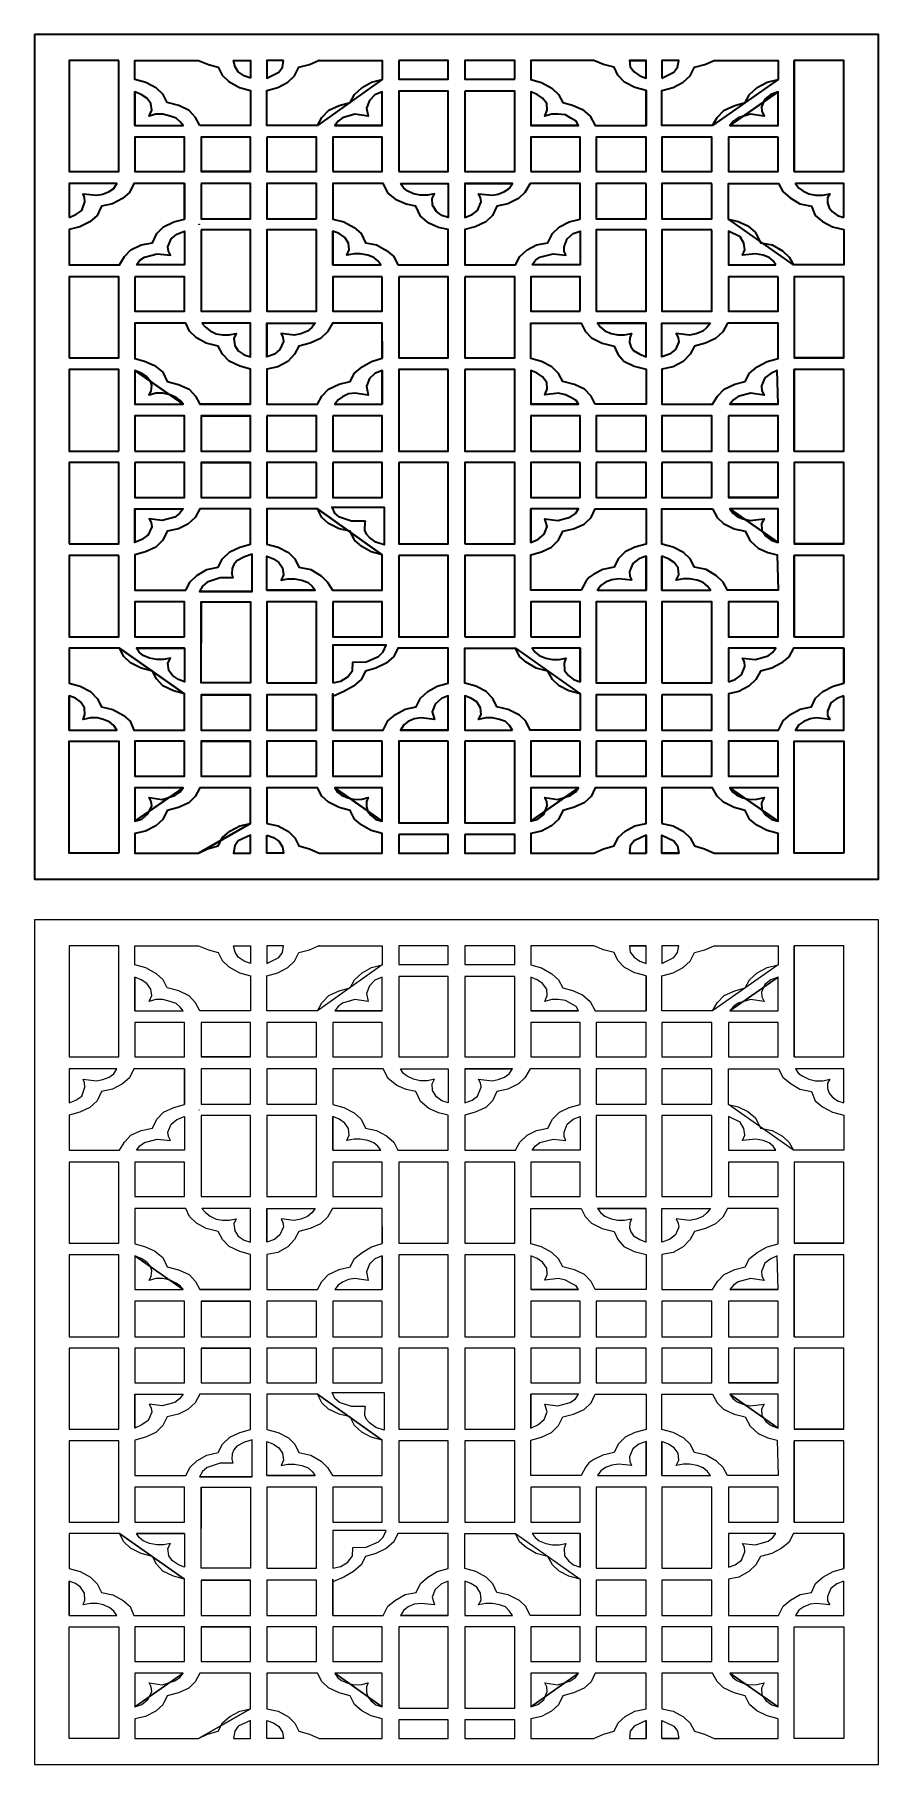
# Model space of a CAD drawing. Header units: centimetres. Extents: x -6.3 to 5.7, y -10.6 to 13.9.
import ezdxf

# ---------------------------------------------------------------- set-up
doc = ezdxf.new("R2010")
doc.units = ezdxf.units.CM
doc.header["$MEASUREMENT"] = 0
doc.layers.add('layer 1', color=7, linetype='Continuous')

msp = doc.modelspace()

# ---------------------------------------------------------------- linework, layer by layer
at = {"layer": 'layer 1', "color": 242, "lineweight": 35}
for points, knots in [([(-6.25119, 13.85675), (-6.25119, 13.85675), (5.66844, 13.85675), (5.66844, 13.85675), (5.66844, 13.85675), (5.66844, 13.85675), (5.66844, 1.93196), (5.66844, 1.93196), (5.66844, 1.93196), (5.66844, 1.93196), (-6.25119, 1.93196), (-6.25119, 1.93196), (-6.25119, 1.93196), (-6.25119, 1.93196), (-6.25119, 13.85675), (-6.25119, 13.85675)], [0, 0, 0, 0, 0.2, 0.2, 0.2, 0.2, 0.4, 0.4, 0.4, 0.4, 0.6, 0.6, 0.6, 0.6, 1, 1, 1, 1]), ([(-5.05974, 13.49055), (-5.05974, 13.49055), (-5.05974, 11.92258), (-5.05974, 11.92258), (-5.05974, 11.92258), (-5.05974, 11.92258), (-5.7612, 11.92258), (-5.7612, 11.92258), (-5.7612, 11.92258), (-5.7612, 11.92258), (-5.7612, 12.48996), (-5.7612, 12.48996), (-5.7612, 12.48996), (-5.7612, 12.48996), (-5.7612, 13.145), (-5.7612, 13.145), (-5.7612, 13.145), (-5.7612, 13.145), (-5.7612, 13.49055), (-5.7612, 13.49055), (-5.7612, 13.49055), (-5.7612, 13.49055), (-5.05974, 13.49055), (-5.05974, 13.49055)], [0, 0, 0, 0, 0.14285714, 0.14285714, 0.14285714, 0.14285714, 0.28571429, 0.28571429, 0.28571429, 0.28571429, 0.42857143, 0.42857143, 0.42857143, 0.42857143, 0.57142857, 0.57142857, 0.57142857, 0.57142857, 0.71428571, 0.71428571, 0.71428571, 0.71428571, 1, 1, 1, 1]), ([(-3.91472, 12.57246), (-3.91472, 12.57246), (-3.20294, 12.57246), (-3.20294, 12.57246), (-3.20294, 12.57246), (-3.20294, 12.57246), (-3.20294, 13.06763), (-3.20294, 13.06763), (-3.20294, 13.06763), (-3.20294, 13.06763), (-3.35767, 13.10889), (-3.35767, 13.10889), (-3.35767, 13.10889), (-3.35767, 13.10889), (-3.50725, 13.19657), (-3.50725, 13.19657), (-3.50725, 13.19657), (-3.50725, 13.19657), (-3.60009, 13.28424), (-3.60009, 13.28424), (-3.60009, 13.28424), (-3.60009, 13.28424), (-3.65683, 13.39771), (-3.65683, 13.39771), (-3.65683, 13.39771), (-3.65683, 13.39771), (-3.79609, 13.43383), (-3.79609, 13.43383), (-3.79609, 13.43383), (-3.79609, 13.43383), (-3.93535, 13.49055), (-3.93535, 13.49055), (-3.93535, 13.49055), (-3.93535, 13.49055), (-4.8328, 13.49055), (-4.8328, 13.49055), (-4.8328, 13.49055), (-4.8328, 13.49055), (-4.8328, 13.22234), (-4.8328, 13.22234), (-4.8328, 13.22234), (-4.8328, 13.22234), (-4.67807, 13.1811), (-4.67807, 13.1811), (-4.67807, 13.1811), (-4.67807, 13.1811), (-4.52849, 13.09858), (-4.52849, 13.09858), (-4.52849, 13.09858), (-4.52849, 13.09858), (-4.43565, 13.01087), (-4.43565, 13.01087), (-4.43565, 13.01087), (-4.43565, 13.01087), (-4.37892, 12.8974), (-4.37892, 12.8974), (-4.37892, 12.8974), (-4.37892, 12.8974), (-4.21387, 12.85614), (-4.21387, 12.85614), (-4.21387, 12.85614), (-4.21387, 12.85614), (-4.06945, 12.78393), (-4.06945, 12.78393), (-4.06945, 12.78393), (-4.06945, 12.78393), (-3.97661, 12.68593), (-3.97661, 12.68593), (-3.97661, 12.68593), (-3.97661, 12.68593), (-3.91472, 12.57246), (-3.91472, 12.57246)], [0, 0, 0, 0, 0.05263158, 0.05263158, 0.05263158, 0.05263158, 0.10526316, 0.10526316, 0.10526316, 0.10526316, 0.15789474, 0.15789474, 0.15789474, 0.15789474, 0.21052632, 0.21052632, 0.21052632, 0.21052632, 0.26315789, 0.26315789, 0.26315789, 0.26315789, 0.31578947, 0.31578947, 0.31578947, 0.31578947, 0.36842105, 0.36842105, 0.36842105, 0.36842105, 0.42105263, 0.42105263, 0.42105263, 0.42105263, 0.47368421, 0.47368421, 0.47368421, 0.47368421, 0.52631579, 0.52631579, 0.52631579, 0.52631579, 0.57894737, 0.57894737, 0.57894737, 0.57894737, 0.63157895, 0.63157895, 0.63157895, 0.63157895, 0.68421053, 0.68421053, 0.68421053, 0.68421053, 0.73684211, 0.73684211, 0.73684211, 0.73684211, 0.78947368, 0.78947368, 0.78947368, 0.78947368, 0.84210526, 0.84210526, 0.84210526, 0.84210526, 0.89473684, 0.89473684, 0.89473684, 0.89473684, 1, 1, 1, 1]), ([(-3.20294, 13.24297), (-3.20294, 13.24297), (-3.20294, 13.49055), (-3.20294, 13.49055), (-3.20294, 13.49055), (-3.20294, 13.49055), (-3.4402, 13.49055), (-3.4402, 13.49055), (-3.4402, 13.49055), (-3.4402, 13.49055), (-3.41957, 13.40289), (-3.41957, 13.40289), (-3.41957, 13.40289), (-3.41957, 13.40289), (-3.37315, 13.33068), (-3.37315, 13.33068), (-3.37315, 13.33068), (-3.37315, 13.33068), (-3.29062, 13.27392), (-3.29062, 13.27392), (-3.29062, 13.27392), (-3.29062, 13.27392), (-3.20294, 13.24297), (-3.20294, 13.24297)], [0, 0, 0, 0, 0.14285714, 0.14285714, 0.14285714, 0.14285714, 0.28571429, 0.28571429, 0.28571429, 0.28571429, 0.42857143, 0.42857143, 0.42857143, 0.42857143, 0.57142857, 0.57142857, 0.57142857, 0.57142857, 0.71428571, 0.71428571, 0.71428571, 0.71428571, 1, 1, 1, 1]), ([(-1.34098, 13.22234), (-1.34098, 13.22234), (-1.34098, 13.49055), (-1.34098, 13.49055), (-1.34098, 13.49055), (-1.34098, 13.49055), (-2.23844, 13.49055), (-2.23844, 13.49055), (-2.23844, 13.49055), (-2.23844, 13.49055), (-2.36738, 13.43383), (-2.36738, 13.43383), (-2.36738, 13.43383), (-2.36738, 13.43383), (-2.51696, 13.39771), (-2.51696, 13.39771), (-2.51696, 13.39771), (-2.51696, 13.39771), (-2.57885, 13.27392), (-2.57885, 13.27392), (-2.57885, 13.27392), (-2.57885, 13.27392), (-2.67169, 13.18626), (-2.67169, 13.18626), (-2.67169, 13.18626), (-2.67169, 13.18626), (-2.81611, 13.10889), (-2.81611, 13.10889), (-2.81611, 13.10889), (-2.81611, 13.10889), (-2.97084, 13.06763), (-2.97084, 13.06763), (-2.97084, 13.06763), (-2.97084, 13.06763), (-2.97084, 12.57246), (-2.97084, 12.57246), (-2.97084, 12.57246), (-2.97084, 12.57246), (-2.25391, 12.57246), (-2.25391, 12.57246), (-2.25391, 12.57246), (-2.25391, 12.57246), (-1.34098, 13.22234), (-1.34098, 13.22234), (-1.34098, 13.22234), (-1.34098, 13.22234), (-1.49056, 13.18626), (-1.49056, 13.18626), (-1.49056, 13.18626), (-1.49056, 13.18626), (-1.62466, 13.10889), (-1.62466, 13.10889), (-1.62466, 13.10889), (-1.62466, 13.10889), (-1.73297, 13.01087), (-1.73297, 13.01087), (-1.73297, 13.01087), (-1.73297, 13.01087), (-1.79487, 12.8974), (-1.79487, 12.8974), (-1.79487, 12.8974), (-1.79487, 12.8974), (-1.9496, 12.85614), (-1.9496, 12.85614), (-1.9496, 12.85614), (-1.9496, 12.85614), (-2.09402, 12.78909), (-2.09402, 12.78909), (-2.09402, 12.78909), (-2.09402, 12.78909), (-2.19202, 12.68593), (-2.19202, 12.68593), (-2.19202, 12.68593), (-2.19202, 12.68593), (-2.25391, 12.57246), (-2.25391, 12.57246), (-2.25391, 12.57246), (-2.25391, 12.57246), (-1.34098, 13.22234), (-1.34098, 13.22234)], [0, 0, 0, 0, 0.04761905, 0.04761905, 0.04761905, 0.04761905, 0.0952381, 0.0952381, 0.0952381, 0.0952381, 0.14285714, 0.14285714, 0.14285714, 0.14285714, 0.19047619, 0.19047619, 0.19047619, 0.19047619, 0.23809524, 0.23809524, 0.23809524, 0.23809524, 0.28571429, 0.28571429, 0.28571429, 0.28571429, 0.33333333, 0.33333333, 0.33333333, 0.33333333, 0.38095238, 0.38095238, 0.38095238, 0.38095238, 0.42857143, 0.42857143, 0.42857143, 0.42857143, 0.47619048, 0.47619048, 0.47619048, 0.47619048, 0.52380952, 0.52380952, 0.52380952, 0.52380952, 0.57142857, 0.57142857, 0.57142857, 0.57142857, 0.61904762, 0.61904762, 0.61904762, 0.61904762, 0.66666667, 0.66666667, 0.66666667, 0.66666667, 0.71428571, 0.71428571, 0.71428571, 0.71428571, 0.76190476, 0.76190476, 0.76190476, 0.76190476, 0.80952381, 0.80952381, 0.80952381, 0.80952381, 0.85714286, 0.85714286, 0.85714286, 0.85714286, 0.9047619, 0.9047619, 0.9047619, 0.9047619, 1, 1, 1, 1]), ([(-2.73358, 13.49055), (-2.73358, 13.49055), (-2.74906, 13.39771), (-2.74906, 13.39771), (-2.74906, 13.39771), (-2.74906, 13.39771), (-2.80063, 13.3255), (-2.80063, 13.3255), (-2.80063, 13.3255), (-2.80063, 13.3255), (-2.97084, 13.24297), (-2.97084, 13.24297), (-2.97084, 13.24297), (-2.97084, 13.24297), (-2.97084, 13.49055), (-2.97084, 13.49055), (-2.97084, 13.49055), (-2.97084, 13.49055), (-2.73358, 13.49055), (-2.73358, 13.49055)], [0, 0, 0, 0, 0.16666667, 0.16666667, 0.16666667, 0.16666667, 0.33333333, 0.33333333, 0.33333333, 0.33333333, 0.5, 0.5, 0.5, 0.5, 0.66666667, 0.66666667, 0.66666667, 0.66666667, 1, 1, 1, 1]), ([(-2.23844, 13.49055), (-2.23844, 13.49055), (-2.23328, 13.49055), (-2.23328, 13.49055), (-2.23328, 13.49055), (-2.23328, 13.49055), (-2.23844, 13.49055), (-2.23844, 13.49055)], [0, 0, 0, 0, 0.33333333, 0.33333333, 0.33333333, 0.33333333, 1, 1, 1, 1]), ([(-1.10372, 13.49055), (-1.10372, 13.49055), (-0.40742, 13.49055), (-0.40742, 13.49055), (-0.40742, 13.49055), (-0.40742, 13.49055), (-0.40742, 13.22752), (-0.40742, 13.22752), (-0.40742, 13.22752), (-0.40742, 13.22752), (-1.10372, 13.22752), (-1.10372, 13.22752), (-1.10372, 13.22752), (-1.10372, 13.22752), (-1.10372, 13.49055), (-1.10372, 13.49055)], [0, 0, 0, 0, 0.2, 0.2, 0.2, 0.2, 0.4, 0.4, 0.4, 0.4, 0.6, 0.6, 0.6, 0.6, 1, 1, 1, 1]), ([(0.53129, 13.22752), (0.53129, 13.22752), (-0.17532, 13.22752), (-0.17532, 13.22752), (-0.17532, 13.22752), (-0.17532, 13.22752), (-0.17532, 13.49055), (-0.17532, 13.49055), (-0.17532, 13.49055), (-0.17532, 13.49055), (0.53129, 13.49055), (0.53129, 13.49055), (0.53129, 13.49055), (0.53129, 13.49055), (0.53129, 13.36162), (0.53129, 13.36162), (0.53129, 13.36162), (0.53129, 13.36162), (0.53129, 13.22752), (0.53129, 13.22752)], [0, 0, 0, 0, 0.16666667, 0.16666667, 0.16666667, 0.16666667, 0.33333333, 0.33333333, 0.33333333, 0.33333333, 0.5, 0.5, 0.5, 0.5, 0.66666667, 0.66666667, 0.66666667, 0.66666667, 1, 1, 1, 1]), ([(2.38809, 12.57246), (2.38809, 12.57246), (1.666, 12.57246), (1.666, 12.57246), (1.666, 12.57246), (1.666, 12.57246), (1.59895, 12.70657), (1.59895, 12.70657), (1.59895, 12.70657), (1.59895, 12.70657), (1.49064, 12.79941), (1.49064, 12.79941), (1.49064, 12.79941), (1.49064, 12.79941), (1.34622, 12.8613), (1.34622, 12.8613), (1.34622, 12.8613), (1.34622, 12.8613), (1.21212, 12.8974), (1.21212, 12.8974), (1.21212, 12.8974), (1.21212, 12.8974), (1.15023, 13.01087), (1.15023, 13.01087), (1.15023, 13.01087), (1.15023, 13.01087), (1.05739, 13.09858), (1.05739, 13.09858), (1.05739, 13.09858), (1.05739, 13.09858), (0.90781, 13.1811), (0.90781, 13.1811), (0.90781, 13.1811), (0.90781, 13.1811), (0.75823, 13.22234), (0.75823, 13.22234), (0.75823, 13.22234), (0.75823, 13.22234), (0.75823, 13.49055), (0.75823, 13.49055), (0.75823, 13.49055), (0.75823, 13.49055), (1.65053, 13.49055), (1.65053, 13.49055), (1.65053, 13.49055), (1.65053, 13.49055), (1.78463, 13.43383), (1.78463, 13.43383), (1.78463, 13.43383), (1.78463, 13.43383), (1.93421, 13.39771), (1.93421, 13.39771), (1.93421, 13.39771), (1.93421, 13.39771), (1.98579, 13.28424), (1.98579, 13.28424), (1.98579, 13.28424), (1.98579, 13.28424), (2.08378, 13.18626), (2.08378, 13.18626), (2.08378, 13.18626), (2.08378, 13.18626), (2.2282, 13.10889), (2.2282, 13.10889), (2.2282, 13.10889), (2.2282, 13.10889), (2.38809, 13.06763), (2.38809, 13.06763), (2.38809, 13.06763), (2.38809, 13.06763), (2.38809, 12.57246), (2.38809, 12.57246)], [0, 0, 0, 0, 0.05263158, 0.05263158, 0.05263158, 0.05263158, 0.10526316, 0.10526316, 0.10526316, 0.10526316, 0.15789474, 0.15789474, 0.15789474, 0.15789474, 0.21052632, 0.21052632, 0.21052632, 0.21052632, 0.26315789, 0.26315789, 0.26315789, 0.26315789, 0.31578947, 0.31578947, 0.31578947, 0.31578947, 0.36842105, 0.36842105, 0.36842105, 0.36842105, 0.42105263, 0.42105263, 0.42105263, 0.42105263, 0.47368421, 0.47368421, 0.47368421, 0.47368421, 0.52631579, 0.52631579, 0.52631579, 0.52631579, 0.57894737, 0.57894737, 0.57894737, 0.57894737, 0.63157895, 0.63157895, 0.63157895, 0.63157895, 0.68421053, 0.68421053, 0.68421053, 0.68421053, 0.73684211, 0.73684211, 0.73684211, 0.73684211, 0.78947368, 0.78947368, 0.78947368, 0.78947368, 0.84210526, 0.84210526, 0.84210526, 0.84210526, 0.89473684, 0.89473684, 0.89473684, 0.89473684, 1, 1, 1, 1]), ([(2.38809, 13.49055), (2.38809, 13.49055), (2.38809, 13.24297), (2.38809, 13.24297), (2.38809, 13.24297), (2.38809, 13.24297), (2.30041, 13.27392), (2.30041, 13.27392), (2.30041, 13.27392), (2.30041, 13.27392), (2.21789, 13.33068), (2.21789, 13.33068), (2.21789, 13.33068), (2.21789, 13.33068), (2.16115, 13.40289), (2.16115, 13.40289), (2.16115, 13.40289), (2.16115, 13.40289), (2.15084, 13.49055), (2.15084, 13.49055), (2.15084, 13.49055), (2.15084, 13.49055), (2.38809, 13.49055), (2.38809, 13.49055)], [0, 0, 0, 0, 0.14285714, 0.14285714, 0.14285714, 0.14285714, 0.28571429, 0.28571429, 0.28571429, 0.28571429, 0.42857143, 0.42857143, 0.42857143, 0.42857143, 0.57142857, 0.57142857, 0.57142857, 0.57142857, 0.71428571, 0.71428571, 0.71428571, 0.71428571, 1, 1, 1, 1]), ([(2.15084, 13.49055), (2.15084, 13.49055), (2.38809, 13.49055), (2.38809, 13.49055), (2.38809, 13.49055), (2.38809, 13.49055), (2.15084, 13.49055), (2.15084, 13.49055)], [0, 0, 0, 0, 0.33333333, 0.33333333, 0.33333333, 0.33333333, 1, 1, 1, 1]), ([(4.25005, 13.22234), (4.25005, 13.22234), (4.25005, 13.49055), (4.25005, 13.49055), (4.25005, 13.49055), (4.25005, 13.49055), (3.34744, 13.49055), (3.34744, 13.49055), (3.34744, 13.49055), (3.34744, 13.49055), (3.2185, 13.43383), (3.2185, 13.43383), (3.2185, 13.43383), (3.2185, 13.43383), (3.06892, 13.39771), (3.06892, 13.39771), (3.06892, 13.39771), (3.06892, 13.39771), (3.00703, 13.27392), (3.00703, 13.27392), (3.00703, 13.27392), (3.00703, 13.27392), (2.90903, 13.18626), (2.90903, 13.18626), (2.90903, 13.18626), (2.90903, 13.18626), (2.76977, 13.10889), (2.76977, 13.10889), (2.76977, 13.10889), (2.76977, 13.10889), (2.60988, 13.06763), (2.60988, 13.06763), (2.60988, 13.06763), (2.60988, 13.06763), (2.60988, 12.57246), (2.60988, 12.57246), (2.60988, 12.57246), (2.60988, 12.57246), (3.32681, 12.57246), (3.32681, 12.57246), (3.32681, 12.57246), (3.32681, 12.57246), (4.25005, 13.22234), (4.25005, 13.22234), (4.25005, 13.22234), (4.25005, 13.22234), (4.09532, 13.18626), (4.09532, 13.18626), (4.09532, 13.18626), (4.09532, 13.18626), (3.95606, 13.10889), (3.95606, 13.10889), (3.95606, 13.10889), (3.95606, 13.10889), (3.84775, 13.01087), (3.84775, 13.01087), (3.84775, 13.01087), (3.84775, 13.01087), (3.78585, 12.8974), (3.78585, 12.8974), (3.78585, 12.8974), (3.78585, 12.8974), (3.64143, 12.85614), (3.64143, 12.85614), (3.64143, 12.85614), (3.64143, 12.85614), (3.49186, 12.78909), (3.49186, 12.78909), (3.49186, 12.78909), (3.49186, 12.78909), (3.3887, 12.68593), (3.3887, 12.68593), (3.3887, 12.68593), (3.3887, 12.68593), (3.32681, 12.57246), (3.32681, 12.57246), (3.32681, 12.57246), (3.32681, 12.57246), (4.25005, 13.22234), (4.25005, 13.22234)], [0, 0, 0, 0, 0.04761905, 0.04761905, 0.04761905, 0.04761905, 0.0952381, 0.0952381, 0.0952381, 0.0952381, 0.14285714, 0.14285714, 0.14285714, 0.14285714, 0.19047619, 0.19047619, 0.19047619, 0.19047619, 0.23809524, 0.23809524, 0.23809524, 0.23809524, 0.28571429, 0.28571429, 0.28571429, 0.28571429, 0.33333333, 0.33333333, 0.33333333, 0.33333333, 0.38095238, 0.38095238, 0.38095238, 0.38095238, 0.42857143, 0.42857143, 0.42857143, 0.42857143, 0.47619048, 0.47619048, 0.47619048, 0.47619048, 0.52380952, 0.52380952, 0.52380952, 0.52380952, 0.57142857, 0.57142857, 0.57142857, 0.57142857, 0.61904762, 0.61904762, 0.61904762, 0.61904762, 0.66666667, 0.66666667, 0.66666667, 0.66666667, 0.71428571, 0.71428571, 0.71428571, 0.71428571, 0.76190476, 0.76190476, 0.76190476, 0.76190476, 0.80952381, 0.80952381, 0.80952381, 0.80952381, 0.85714286, 0.85714286, 0.85714286, 0.85714286, 0.9047619, 0.9047619, 0.9047619, 0.9047619, 1, 1, 1, 1]), ([(2.60988, 13.24297), (2.60988, 13.24297), (2.60988, 13.49055), (2.60988, 13.49055), (2.60988, 13.49055), (2.60988, 13.49055), (2.84714, 13.49055), (2.84714, 13.49055), (2.84714, 13.49055), (2.84714, 13.49055), (2.83166, 13.39771), (2.83166, 13.39771), (2.83166, 13.39771), (2.83166, 13.39771), (2.78008, 13.3255), (2.78008, 13.3255), (2.78008, 13.3255), (2.78008, 13.3255), (2.60988, 13.24297), (2.60988, 13.24297)], [0, 0, 0, 0, 0.16666667, 0.16666667, 0.16666667, 0.16666667, 0.33333333, 0.33333333, 0.33333333, 0.33333333, 0.5, 0.5, 0.5, 0.5, 0.66666667, 0.66666667, 0.66666667, 0.66666667, 1, 1, 1, 1]), ([(4.47699, 13.49055), (4.47699, 13.49055), (5.17845, 13.49055), (5.17845, 13.49055), (5.17845, 13.49055), (5.17845, 13.49055), (5.17845, 13.145), (5.17845, 13.145), (5.17845, 13.145), (5.17845, 13.145), (5.17845, 12.48996), (5.17845, 12.48996), (5.17845, 12.48996), (5.17845, 12.48996), (5.17845, 11.92258), (5.17845, 11.92258), (5.17845, 11.92258), (5.17845, 11.92258), (4.47699, 11.92258), (4.47699, 11.92258), (4.47699, 11.92258), (4.47699, 11.92258), (4.47699, 13.49055), (4.47699, 13.49055)], [0, 0, 0, 0, 0.14285714, 0.14285714, 0.14285714, 0.14285714, 0.28571429, 0.28571429, 0.28571429, 0.28571429, 0.42857143, 0.42857143, 0.42857143, 0.42857143, 0.57142857, 0.57142857, 0.57142857, 0.57142857, 0.71428571, 0.71428571, 0.71428571, 0.71428571, 1, 1, 1, 1]), ([(4.47699, 11.92258), (4.47699, 11.92258), (4.47699, 13.49055), (4.47699, 13.49055), (4.47699, 13.49055), (4.47699, 13.49055), (4.47699, 11.92258), (4.47699, 11.92258)], [0, 0, 0, 0, 0.33333333, 0.33333333, 0.33333333, 0.33333333, 1, 1, 1, 1]), ([(-4.8328, 13.047), (-4.8328, 13.047), (-4.74512, 13.01087), (-4.74512, 13.01087), (-4.74512, 13.01087), (-4.74512, 13.01087), (-4.66775, 12.9593), (-4.66775, 12.9593), (-4.66775, 12.9593), (-4.66775, 12.9593), (-4.61102, 12.88193), (-4.61102, 12.88193), (-4.61102, 12.88193), (-4.61102, 12.88193), (-4.59554, 12.78909), (-4.59554, 12.78909), (-4.59554, 12.78909), (-4.59554, 12.78909), (-4.63165, 12.70657), (-4.63165, 12.70657), (-4.63165, 12.70657), (-4.63165, 12.70657), (-4.53881, 12.73235), (-4.53881, 12.73235), (-4.53881, 12.73235), (-4.53881, 12.73235), (-4.44081, 12.73235), (-4.44081, 12.73235), (-4.44081, 12.73235), (-4.44081, 12.73235), (-4.33765, 12.70657), (-4.33765, 12.70657), (-4.33765, 12.70657), (-4.33765, 12.70657), (-4.24997, 12.67562), (-4.24997, 12.67562), (-4.24997, 12.67562), (-4.24997, 12.67562), (-4.19324, 12.62404), (-4.19324, 12.62404), (-4.19324, 12.62404), (-4.19324, 12.62404), (-4.15197, 12.57246), (-4.15197, 12.57246), (-4.15197, 12.57246), (-4.15197, 12.57246), (-4.8328, 12.57246), (-4.8328, 12.57246), (-4.8328, 12.57246), (-4.8328, 12.57246), (-4.8328, 13.047), (-4.8328, 13.047)], [0, 0, 0, 0, 0.07142857, 0.07142857, 0.07142857, 0.07142857, 0.14285714, 0.14285714, 0.14285714, 0.14285714, 0.21428571, 0.21428571, 0.21428571, 0.21428571, 0.28571429, 0.28571429, 0.28571429, 0.28571429, 0.35714286, 0.35714286, 0.35714286, 0.35714286, 0.42857143, 0.42857143, 0.42857143, 0.42857143, 0.5, 0.5, 0.5, 0.5, 0.57142857, 0.57142857, 0.57142857, 0.57142857, 0.64285714, 0.64285714, 0.64285714, 0.64285714, 0.71428571, 0.71428571, 0.71428571, 0.71428571, 0.78571429, 0.78571429, 0.78571429, 0.78571429, 0.85714286, 0.85714286, 0.85714286, 0.85714286, 1, 1, 1, 1]), ([(-4.8328, 12.57246), (-4.8328, 12.57246), (-4.8328, 13.047), (-4.8328, 13.047), (-4.8328, 13.047), (-4.8328, 13.047), (-4.8328, 12.57246), (-4.8328, 12.57246)], [0, 0, 0, 0, 0.33333333, 0.33333333, 0.33333333, 0.33333333, 1, 1, 1, 1]), ([(-2.01149, 12.57246), (-2.01149, 12.57246), (-1.96507, 12.63436), (-1.96507, 12.63436), (-1.96507, 12.63436), (-1.96507, 12.63436), (-1.90318, 12.68078), (-1.90318, 12.68078), (-1.90318, 12.68078), (-1.90318, 12.68078), (-1.72782, 12.73235), (-1.72782, 12.73235), (-1.72782, 12.73235), (-1.72782, 12.73235), (-1.53698, 12.70657), (-1.53698, 12.70657), (-1.53698, 12.70657), (-1.53698, 12.70657), (-1.56277, 12.82004), (-1.56277, 12.82004), (-1.56277, 12.82004), (-1.56277, 12.82004), (-1.5215, 12.92835), (-1.5215, 12.92835), (-1.5215, 12.92835), (-1.5215, 12.92835), (-1.44414, 13.00572), (-1.44414, 13.00572), (-1.44414, 13.00572), (-1.44414, 13.00572), (-1.34098, 13.047), (-1.34098, 13.047), (-1.34098, 13.047), (-1.34098, 13.047), (-1.34098, 12.57246), (-1.34098, 12.57246), (-1.34098, 12.57246), (-1.34098, 12.57246), (-2.01149, 12.57246), (-2.01149, 12.57246)], [0, 0, 0, 0, 0.09090909, 0.09090909, 0.09090909, 0.09090909, 0.18181818, 0.18181818, 0.18181818, 0.18181818, 0.27272727, 0.27272727, 0.27272727, 0.27272727, 0.36363636, 0.36363636, 0.36363636, 0.36363636, 0.45454545, 0.45454545, 0.45454545, 0.45454545, 0.54545455, 0.54545455, 0.54545455, 0.54545455, 0.63636364, 0.63636364, 0.63636364, 0.63636364, 0.72727273, 0.72727273, 0.72727273, 0.72727273, 0.81818182, 0.81818182, 0.81818182, 0.81818182, 1, 1, 1, 1]), ([(-1.10372, 11.92258), (-1.10372, 11.92258), (-1.10372, 13.05731), (-1.10372, 13.05731), (-1.10372, 13.05731), (-1.10372, 13.05731), (-0.40742, 13.05731), (-0.40742, 13.05731), (-0.40742, 13.05731), (-0.40742, 13.05731), (-0.40742, 11.92258), (-0.40742, 11.92258), (-0.40742, 11.92258), (-0.40742, 11.92258), (-1.10372, 11.92258), (-1.10372, 11.92258)], [0, 0, 0, 0, 0.2, 0.2, 0.2, 0.2, 0.4, 0.4, 0.4, 0.4, 0.6, 0.6, 0.6, 0.6, 1, 1, 1, 1]), ([(-0.17532, 13.05731), (-0.17532, 13.05731), (0.53129, 13.05731), (0.53129, 13.05731), (0.53129, 13.05731), (0.53129, 13.05731), (0.53129, 11.92258), (0.53129, 11.92258), (0.53129, 11.92258), (0.53129, 11.92258), (-0.17532, 11.92258), (-0.17532, 11.92258), (-0.17532, 11.92258), (-0.17532, 11.92258), (-0.17532, 13.05731), (-0.17532, 13.05731)], [0, 0, 0, 0, 0.2, 0.2, 0.2, 0.2, 0.4, 0.4, 0.4, 0.4, 0.6, 0.6, 0.6, 0.6, 1, 1, 1, 1]), ([(0.75823, 12.57246), (0.75823, 12.57246), (0.75823, 13.047), (0.75823, 13.047), (0.75823, 13.047), (0.75823, 13.047), (0.84592, 13.01087), (0.84592, 13.01087), (0.84592, 13.01087), (0.84592, 13.01087), (0.92328, 12.9593), (0.92328, 12.9593), (0.92328, 12.9593), (0.92328, 12.9593), (0.98518, 12.88193), (0.98518, 12.88193), (0.98518, 12.88193), (0.98518, 12.88193), (0.99033, 12.78909), (0.99033, 12.78909), (0.99033, 12.78909), (0.99033, 12.78909), (0.95423, 12.70657), (0.95423, 12.70657), (0.95423, 12.70657), (0.95423, 12.70657), (1.05739, 12.73235), (1.05739, 12.73235), (1.05739, 12.73235), (1.05739, 12.73235), (1.14507, 12.73235), (1.14507, 12.73235), (1.14507, 12.73235), (1.14507, 12.73235), (1.24822, 12.72204), (1.24822, 12.72204), (1.24822, 12.72204), (1.24822, 12.72204), (1.32559, 12.67562), (1.32559, 12.67562), (1.32559, 12.67562), (1.32559, 12.67562), (1.3978, 12.63436), (1.3978, 12.63436), (1.3978, 12.63436), (1.3978, 12.63436), (1.4339, 12.57246), (1.4339, 12.57246), (1.4339, 12.57246), (1.4339, 12.57246), (0.75823, 12.57246), (0.75823, 12.57246)], [0, 0, 0, 0, 0.07142857, 0.07142857, 0.07142857, 0.07142857, 0.14285714, 0.14285714, 0.14285714, 0.14285714, 0.21428571, 0.21428571, 0.21428571, 0.21428571, 0.28571429, 0.28571429, 0.28571429, 0.28571429, 0.35714286, 0.35714286, 0.35714286, 0.35714286, 0.42857143, 0.42857143, 0.42857143, 0.42857143, 0.5, 0.5, 0.5, 0.5, 0.57142857, 0.57142857, 0.57142857, 0.57142857, 0.64285714, 0.64285714, 0.64285714, 0.64285714, 0.71428571, 0.71428571, 0.71428571, 0.71428571, 0.78571429, 0.78571429, 0.78571429, 0.78571429, 0.85714286, 0.85714286, 0.85714286, 0.85714286, 1, 1, 1, 1]), ([(2.38809, 13.06763), (2.38809, 13.06763), (2.38809, 12.57246), (2.38809, 12.57246), (2.38809, 12.57246), (2.38809, 12.57246), (2.38809, 13.06763), (2.38809, 13.06763)], [0, 0, 0, 0, 0.33333333, 0.33333333, 0.33333333, 0.33333333, 1, 1, 1, 1]), ([(4.25005, 13.047), (4.25005, 13.047), (4.25005, 12.57246), (4.25005, 12.57246), (4.25005, 12.57246), (4.25005, 12.57246), (3.56923, 12.57246), (3.56923, 12.57246), (3.56923, 12.57246), (3.56923, 12.57246), (4.25005, 13.047), (4.25005, 13.047)], [0, 0, 0, 0, 0.25, 0.25, 0.25, 0.25, 0.5, 0.5, 0.5, 0.5, 1, 1, 1, 1]), ([(3.56923, 12.57246), (3.56923, 12.57246), (3.6208, 12.63436), (3.6208, 12.63436), (3.6208, 12.63436), (3.6208, 12.63436), (3.68785, 12.68078), (3.68785, 12.68078), (3.68785, 12.68078), (3.68785, 12.68078), (3.86322, 12.73235), (3.86322, 12.73235), (3.86322, 12.73235), (3.86322, 12.73235), (4.05406, 12.70657), (4.05406, 12.70657), (4.05406, 12.70657), (4.05406, 12.70657), (4.02311, 12.77362), (4.02311, 12.77362), (4.02311, 12.77362), (4.02311, 12.77362), (4.01795, 12.83551), (4.01795, 12.83551), (4.01795, 12.83551), (4.01795, 12.83551), (4.06437, 12.94382), (4.06437, 12.94382), (4.06437, 12.94382), (4.06437, 12.94382), (4.1469, 13.01087), (4.1469, 13.01087), (4.1469, 13.01087), (4.1469, 13.01087), (4.25005, 13.047), (4.25005, 13.047), (4.25005, 13.047), (4.25005, 13.047), (3.56923, 12.57246), (3.56923, 12.57246)], [0, 0, 0, 0, 0.09090909, 0.09090909, 0.09090909, 0.09090909, 0.18181818, 0.18181818, 0.18181818, 0.18181818, 0.27272727, 0.27272727, 0.27272727, 0.27272727, 0.36363636, 0.36363636, 0.36363636, 0.36363636, 0.45454545, 0.45454545, 0.45454545, 0.45454545, 0.54545455, 0.54545455, 0.54545455, 0.54545455, 0.63636364, 0.63636364, 0.63636364, 0.63636364, 0.72727273, 0.72727273, 0.72727273, 0.72727273, 0.81818182, 0.81818182, 0.81818182, 0.81818182, 1, 1, 1, 1]), ([(-1.34098, 12.57246), (-1.34098, 12.57246), (-2.01149, 12.57246), (-2.01149, 12.57246), (-2.01149, 12.57246), (-2.01149, 12.57246), (-1.34098, 12.57246), (-1.34098, 12.57246)], [0, 0, 0, 0, 0.33333333, 0.33333333, 0.33333333, 0.33333333, 1, 1, 1, 1]), ([(1.4339, 12.57246), (1.4339, 12.57246), (0.75823, 12.57246), (0.75823, 12.57246), (0.75823, 12.57246), (0.75823, 12.57246), (1.4339, 12.57246), (1.4339, 12.57246)], [0, 0, 0, 0, 0.33333333, 0.33333333, 0.33333333, 0.33333333, 1, 1, 1, 1]), ([(-4.13134, 11.92258), (-4.13134, 11.92258), (-4.8328, 11.92258), (-4.8328, 11.92258), (-4.8328, 11.92258), (-4.8328, 11.92258), (-4.8328, 12.40743), (-4.8328, 12.40743), (-4.8328, 12.40743), (-4.8328, 12.40743), (-4.13134, 12.40743), (-4.13134, 12.40743), (-4.13134, 12.40743), (-4.13134, 12.40743), (-4.13134, 11.92258), (-4.13134, 11.92258)], [0, 0, 0, 0, 0.2, 0.2, 0.2, 0.2, 0.4, 0.4, 0.4, 0.4, 0.6, 0.6, 0.6, 0.6, 1, 1, 1, 1]), ([(-3.89924, 11.92258), (-3.89924, 11.92258), (-3.89924, 12.40743), (-3.89924, 12.40743), (-3.89924, 12.40743), (-3.89924, 12.40743), (-3.20294, 12.40743), (-3.20294, 12.40743), (-3.20294, 12.40743), (-3.20294, 12.40743), (-3.20294, 11.92258), (-3.20294, 11.92258), (-3.20294, 11.92258), (-3.20294, 11.92258), (-3.89924, 11.92258), (-3.89924, 11.92258)], [0, 0, 0, 0, 0.2, 0.2, 0.2, 0.2, 0.4, 0.4, 0.4, 0.4, 0.6, 0.6, 0.6, 0.6, 1, 1, 1, 1]), ([(-2.97084, 12.40743), (-2.97084, 12.40743), (-2.26938, 12.40743), (-2.26938, 12.40743), (-2.26938, 12.40743), (-2.26938, 12.40743), (-2.26938, 11.92258), (-2.26938, 11.92258), (-2.26938, 11.92258), (-2.26938, 11.92258), (-2.97084, 11.92258), (-2.97084, 11.92258), (-2.97084, 11.92258), (-2.97084, 11.92258), (-2.97084, 12.40743), (-2.97084, 12.40743)], [0, 0, 0, 0, 0.2, 0.2, 0.2, 0.2, 0.4, 0.4, 0.4, 0.4, 0.6, 0.6, 0.6, 0.6, 1, 1, 1, 1]), ([(-2.03728, 11.92258), (-2.03728, 11.92258), (-2.03728, 12.40743), (-2.03728, 12.40743), (-2.03728, 12.40743), (-2.03728, 12.40743), (-1.34098, 12.40743), (-1.34098, 12.40743), (-1.34098, 12.40743), (-1.34098, 12.40743), (-1.34098, 11.92258), (-1.34098, 11.92258), (-1.34098, 11.92258), (-1.34098, 11.92258), (-2.03728, 11.92258), (-2.03728, 11.92258)], [0, 0, 0, 0, 0.2, 0.2, 0.2, 0.2, 0.4, 0.4, 0.4, 0.4, 0.6, 0.6, 0.6, 0.6, 1, 1, 1, 1]), ([(0.75823, 11.92258), (0.75823, 11.92258), (0.75823, 12.40743), (0.75823, 12.40743), (0.75823, 12.40743), (0.75823, 12.40743), (1.45454, 12.40743), (1.45454, 12.40743), (1.45454, 12.40743), (1.45454, 12.40743), (1.45454, 11.92258), (1.45454, 11.92258), (1.45454, 11.92258), (1.45454, 11.92258), (0.75823, 11.92258), (0.75823, 11.92258)], [0, 0, 0, 0, 0.2, 0.2, 0.2, 0.2, 0.4, 0.4, 0.4, 0.4, 0.6, 0.6, 0.6, 0.6, 1, 1, 1, 1]), ([(1.68148, 11.92258), (1.68148, 11.92258), (1.68148, 12.40743), (1.68148, 12.40743), (1.68148, 12.40743), (1.68148, 12.40743), (2.38809, 12.40743), (2.38809, 12.40743), (2.38809, 12.40743), (2.38809, 12.40743), (2.38809, 11.92258), (2.38809, 11.92258), (2.38809, 11.92258), (2.38809, 11.92258), (1.68148, 11.92258), (1.68148, 11.92258)], [0, 0, 0, 0, 0.2, 0.2, 0.2, 0.2, 0.4, 0.4, 0.4, 0.4, 0.6, 0.6, 0.6, 0.6, 1, 1, 1, 1]), ([(2.60988, 11.92258), (2.60988, 11.92258), (2.60988, 12.40743), (2.60988, 12.40743), (2.60988, 12.40743), (2.60988, 12.40743), (3.31649, 12.40743), (3.31649, 12.40743), (3.31649, 12.40743), (3.31649, 12.40743), (3.31649, 11.92258), (3.31649, 11.92258), (3.31649, 11.92258), (3.31649, 11.92258), (2.60988, 11.92258), (2.60988, 11.92258)], [0, 0, 0, 0, 0.2, 0.2, 0.2, 0.2, 0.4, 0.4, 0.4, 0.4, 0.6, 0.6, 0.6, 0.6, 1, 1, 1, 1]), ([(4.25005, 12.40743), (4.25005, 12.40743), (4.25005, 11.92258), (4.25005, 11.92258), (4.25005, 11.92258), (4.25005, 11.92258), (3.54859, 11.92258), (3.54859, 11.92258), (3.54859, 11.92258), (3.54859, 11.92258), (3.54859, 12.40743), (3.54859, 12.40743), (3.54859, 12.40743), (3.54859, 12.40743), (3.89417, 12.40743), (3.89417, 12.40743), (3.89417, 12.40743), (3.89417, 12.40743), (4.25005, 12.40743), (4.25005, 12.40743)], [0, 0, 0, 0, 0.16666667, 0.16666667, 0.16666667, 0.16666667, 0.33333333, 0.33333333, 0.33333333, 0.33333333, 0.5, 0.5, 0.5, 0.5, 0.66666667, 0.66666667, 0.66666667, 0.66666667, 1, 1, 1, 1]), ([(-4.13134, 11.25207), (-4.13134, 11.25207), (-4.28608, 11.21081), (-4.28608, 11.21081), (-4.28608, 11.21081), (-4.28608, 11.21081), (-4.43049, 11.14376), (-4.43049, 11.14376), (-4.43049, 11.14376), (-4.43049, 11.14376), (-4.52333, 11.04576), (-4.52333, 11.04576), (-4.52333, 11.04576), (-4.52333, 11.04576), (-4.58523, 10.91681), (-4.58523, 10.91681), (-4.58523, 10.91681), (-4.58523, 10.91681), (-4.74512, 10.88587), (-4.74512, 10.88587), (-4.74512, 10.88587), (-4.74512, 10.88587), (-4.88954, 10.81882), (-4.88954, 10.81882), (-4.88954, 10.81882), (-4.88954, 10.81882), (-4.98238, 10.72082), (-4.98238, 10.72082), (-4.98238, 10.72082), (-4.98238, 10.72082), (-5.04943, 10.60735), (-5.04943, 10.60735), (-5.04943, 10.60735), (-5.04943, 10.60735), (-5.7612, 10.60735), (-5.7612, 10.60735), (-5.7612, 10.60735), (-5.7612, 10.60735), (-5.7612, 11.1025), (-5.7612, 11.1025), (-5.7612, 11.1025), (-5.7612, 11.1025), (-5.61163, 11.14376), (-5.61163, 11.14376), (-5.61163, 11.14376), (-5.61163, 11.14376), (-5.47237, 11.21081), (-5.47237, 11.21081), (-5.47237, 11.21081), (-5.47237, 11.21081), (-5.36921, 11.30365), (-5.36921, 11.30365), (-5.36921, 11.30365), (-5.36921, 11.30365), (-5.30732, 11.43259), (-5.30732, 11.43259), (-5.30732, 11.43259), (-5.30732, 11.43259), (-5.15258, 11.4687), (-5.15258, 11.4687), (-5.15258, 11.4687), (-5.15258, 11.4687), (-5.00816, 11.54091), (-5.00816, 11.54091), (-5.00816, 11.54091), (-5.00816, 11.54091), (-4.91017, 11.62859), (-4.91017, 11.62859), (-4.91017, 11.62859), (-4.91017, 11.62859), (-4.84827, 11.7524), (-4.84827, 11.7524), (-4.84827, 11.7524), (-4.84827, 11.7524), (-4.13134, 11.7524), (-4.13134, 11.7524), (-4.13134, 11.7524), (-4.13134, 11.7524), (-4.13134, 11.25207), (-4.13134, 11.25207)], [0, 0, 0, 0, 0.04761905, 0.04761905, 0.04761905, 0.04761905, 0.0952381, 0.0952381, 0.0952381, 0.0952381, 0.14285714, 0.14285714, 0.14285714, 0.14285714, 0.19047619, 0.19047619, 0.19047619, 0.19047619, 0.23809524, 0.23809524, 0.23809524, 0.23809524, 0.28571429, 0.28571429, 0.28571429, 0.28571429, 0.33333333, 0.33333333, 0.33333333, 0.33333333, 0.38095238, 0.38095238, 0.38095238, 0.38095238, 0.42857143, 0.42857143, 0.42857143, 0.42857143, 0.47619048, 0.47619048, 0.47619048, 0.47619048, 0.52380952, 0.52380952, 0.52380952, 0.52380952, 0.57142857, 0.57142857, 0.57142857, 0.57142857, 0.61904762, 0.61904762, 0.61904762, 0.61904762, 0.66666667, 0.66666667, 0.66666667, 0.66666667, 0.71428571, 0.71428571, 0.71428571, 0.71428571, 0.76190476, 0.76190476, 0.76190476, 0.76190476, 0.80952381, 0.80952381, 0.80952381, 0.80952381, 0.85714286, 0.85714286, 0.85714286, 0.85714286, 0.9047619, 0.9047619, 0.9047619, 0.9047619, 1, 1, 1, 1]), ([(-5.7612, 11.2727), (-5.7612, 11.2727), (-5.7612, 11.7524), (-5.7612, 11.7524), (-5.7612, 11.7524), (-5.7612, 11.7524), (-5.09069, 11.7524), (-5.09069, 11.7524), (-5.09069, 11.7524), (-5.09069, 11.7524), (-5.13195, 11.68532), (-5.13195, 11.68532), (-5.13195, 11.68532), (-5.13195, 11.68532), (-5.199, 11.6389), (-5.199, 11.6389), (-5.199, 11.6389), (-5.199, 11.6389), (-5.28668, 11.6028), (-5.28668, 11.6028), (-5.28668, 11.6028), (-5.28668, 11.6028), (-5.37437, 11.58733), (-5.37437, 11.58733), (-5.37437, 11.58733), (-5.37437, 11.58733), (-5.56521, 11.60796), (-5.56521, 11.60796), (-5.56521, 11.60796), (-5.56521, 11.60796), (-5.54457, 11.55638), (-5.54457, 11.55638), (-5.54457, 11.55638), (-5.54457, 11.55638), (-5.53942, 11.49449), (-5.53942, 11.49449), (-5.53942, 11.49449), (-5.53942, 11.49449), (-5.58584, 11.3707), (-5.58584, 11.3707), (-5.58584, 11.3707), (-5.58584, 11.3707), (-5.66836, 11.31396), (-5.66836, 11.31396), (-5.66836, 11.31396), (-5.66836, 11.31396), (-5.7612, 11.2727), (-5.7612, 11.2727)], [0, 0, 0, 0, 0.07692308, 0.07692308, 0.07692308, 0.07692308, 0.15384615, 0.15384615, 0.15384615, 0.15384615, 0.23076923, 0.23076923, 0.23076923, 0.23076923, 0.30769231, 0.30769231, 0.30769231, 0.30769231, 0.38461538, 0.38461538, 0.38461538, 0.38461538, 0.46153846, 0.46153846, 0.46153846, 0.46153846, 0.53846154, 0.53846154, 0.53846154, 0.53846154, 0.61538462, 0.61538462, 0.61538462, 0.61538462, 0.69230769, 0.69230769, 0.69230769, 0.69230769, 0.76923077, 0.76923077, 0.76923077, 0.76923077, 0.84615385, 0.84615385, 0.84615385, 0.84615385, 1, 1, 1, 1]), ([(-4.13134, 11.7524), (-4.13134, 11.7524), (-4.13134, 11.25207), (-4.13134, 11.25207), (-4.13134, 11.25207), (-4.13134, 11.25207), (-4.13134, 11.7524), (-4.13134, 11.7524)], [0, 0, 0, 0, 0.33333333, 0.33333333, 0.33333333, 0.33333333, 1, 1, 1, 1]), ([(-3.20294, 11.92258), (-3.20294, 11.92258), (-3.89924, 11.92258), (-3.89924, 11.92258), (-3.89924, 11.92258), (-3.89924, 11.92258), (-3.20294, 11.92258), (-3.20294, 11.92258)], [0, 0, 0, 0, 0.33333333, 0.33333333, 0.33333333, 0.33333333, 1, 1, 1, 1]), ([(-3.89924, 11.7524), (-3.89924, 11.7524), (-3.20294, 11.7524), (-3.20294, 11.7524), (-3.20294, 11.7524), (-3.20294, 11.7524), (-3.20294, 11.25723), (-3.20294, 11.25723), (-3.20294, 11.25723), (-3.20294, 11.25723), (-3.89924, 11.25723), (-3.89924, 11.25723), (-3.89924, 11.25723), (-3.89924, 11.25723), (-3.89924, 11.7524), (-3.89924, 11.7524)], [0, 0, 0, 0, 0.2, 0.2, 0.2, 0.2, 0.4, 0.4, 0.4, 0.4, 0.6, 0.6, 0.6, 0.6, 1, 1, 1, 1]), ([(-2.26938, 11.25723), (-2.26938, 11.25723), (-2.97084, 11.25723), (-2.97084, 11.25723), (-2.97084, 11.25723), (-2.97084, 11.25723), (-2.97084, 11.7524), (-2.97084, 11.7524), (-2.97084, 11.7524), (-2.97084, 11.7524), (-2.26938, 11.7524), (-2.26938, 11.7524), (-2.26938, 11.7524), (-2.26938, 11.7524), (-2.26938, 11.25723), (-2.26938, 11.25723)], [0, 0, 0, 0, 0.2, 0.2, 0.2, 0.2, 0.4, 0.4, 0.4, 0.4, 0.6, 0.6, 0.6, 0.6, 1, 1, 1, 1]), ([(-1.1192, 10.60735), (-1.1192, 10.60735), (-1.17593, 10.72082), (-1.17593, 10.72082), (-1.17593, 10.72082), (-1.17593, 10.72082), (-1.27909, 10.8085), (-1.27909, 10.8085), (-1.27909, 10.8085), (-1.27909, 10.8085), (-1.42351, 10.88587), (-1.42351, 10.88587), (-1.42351, 10.88587), (-1.42351, 10.88587), (-1.57824, 10.91681), (-1.57824, 10.91681), (-1.57824, 10.91681), (-1.57824, 10.91681), (-1.64013, 11.04576), (-1.64013, 11.04576), (-1.64013, 11.04576), (-1.64013, 11.04576), (-1.73813, 11.13344), (-1.73813, 11.13344), (-1.73813, 11.13344), (-1.73813, 11.13344), (-1.88255, 11.21081), (-1.88255, 11.21081), (-1.88255, 11.21081), (-1.88255, 11.21081), (-2.03728, 11.25207), (-2.03728, 11.25207), (-2.03728, 11.25207), (-2.03728, 11.25207), (-2.03728, 11.7524), (-2.03728, 11.7524), (-2.03728, 11.7524), (-2.03728, 11.7524), (-1.32551, 11.7524), (-1.32551, 11.7524), (-1.32551, 11.7524), (-1.32551, 11.7524), (-1.25846, 11.61827), (-1.25846, 11.61827), (-1.25846, 11.61827), (-1.25846, 11.61827), (-1.13467, 11.52028), (-1.13467, 11.52028), (-1.13467, 11.52028), (-1.13467, 11.52028), (-1.00057, 11.46354), (-1.00057, 11.46354), (-1.00057, 11.46354), (-1.00057, 11.46354), (-0.86647, 11.43259), (-0.86647, 11.43259), (-0.86647, 11.43259), (-0.86647, 11.43259), (-0.79942, 11.29333), (-0.79942, 11.29333), (-0.79942, 11.29333), (-0.79942, 11.29333), (-0.68079, 11.19534), (-0.68079, 11.19534), (-0.68079, 11.19534), (-0.68079, 11.19534), (-0.54668, 11.13344), (-0.54668, 11.13344), (-0.54668, 11.13344), (-0.54668, 11.13344), (-0.40742, 11.1025), (-0.40742, 11.1025), (-0.40742, 11.1025), (-0.40742, 11.1025), (-0.40742, 10.60735), (-0.40742, 10.60735), (-0.40742, 10.60735), (-0.40742, 10.60735), (-1.1192, 10.60735), (-1.1192, 10.60735)], [0, 0, 0, 0, 0.04761905, 0.04761905, 0.04761905, 0.04761905, 0.0952381, 0.0952381, 0.0952381, 0.0952381, 0.14285714, 0.14285714, 0.14285714, 0.14285714, 0.19047619, 0.19047619, 0.19047619, 0.19047619, 0.23809524, 0.23809524, 0.23809524, 0.23809524, 0.28571429, 0.28571429, 0.28571429, 0.28571429, 0.33333333, 0.33333333, 0.33333333, 0.33333333, 0.38095238, 0.38095238, 0.38095238, 0.38095238, 0.42857143, 0.42857143, 0.42857143, 0.42857143, 0.47619048, 0.47619048, 0.47619048, 0.47619048, 0.52380952, 0.52380952, 0.52380952, 0.52380952, 0.57142857, 0.57142857, 0.57142857, 0.57142857, 0.61904762, 0.61904762, 0.61904762, 0.61904762, 0.66666667, 0.66666667, 0.66666667, 0.66666667, 0.71428571, 0.71428571, 0.71428571, 0.71428571, 0.76190476, 0.76190476, 0.76190476, 0.76190476, 0.80952381, 0.80952381, 0.80952381, 0.80952381, 0.85714286, 0.85714286, 0.85714286, 0.85714286, 0.9047619, 0.9047619, 0.9047619, 0.9047619, 1, 1, 1, 1]), ([(-1.08309, 11.7524), (-1.08309, 11.7524), (-1.04183, 11.69048), (-1.04183, 11.69048), (-1.04183, 11.69048), (-1.04183, 11.69048), (-0.99025, 11.64922), (-0.99025, 11.64922), (-0.99025, 11.64922), (-0.99025, 11.64922), (-0.89741, 11.60796), (-0.89741, 11.60796), (-0.89741, 11.60796), (-0.89741, 11.60796), (-0.80457, 11.58733), (-0.80457, 11.58733), (-0.80457, 11.58733), (-0.80457, 11.58733), (-0.70142, 11.58733), (-0.70142, 11.58733), (-0.70142, 11.58733), (-0.70142, 11.58733), (-0.60342, 11.60796), (-0.60342, 11.60796), (-0.60342, 11.60796), (-0.60342, 11.60796), (-0.63437, 11.54091), (-0.63437, 11.54091), (-0.63437, 11.54091), (-0.63437, 11.54091), (-0.62921, 11.44807), (-0.62921, 11.44807), (-0.62921, 11.44807), (-0.62921, 11.44807), (-0.57247, 11.36038), (-0.57247, 11.36038), (-0.57247, 11.36038), (-0.57247, 11.36038), (-0.50026, 11.30365), (-0.50026, 11.30365), (-0.50026, 11.30365), (-0.50026, 11.30365), (-0.40742, 11.2727), (-0.40742, 11.2727), (-0.40742, 11.2727), (-0.40742, 11.2727), (-0.40742, 11.7524), (-0.40742, 11.7524), (-0.40742, 11.7524), (-0.40742, 11.7524), (-1.08309, 11.7524), (-1.08309, 11.7524)], [0, 0, 0, 0, 0.07142857, 0.07142857, 0.07142857, 0.07142857, 0.14285714, 0.14285714, 0.14285714, 0.14285714, 0.21428571, 0.21428571, 0.21428571, 0.21428571, 0.28571429, 0.28571429, 0.28571429, 0.28571429, 0.35714286, 0.35714286, 0.35714286, 0.35714286, 0.42857143, 0.42857143, 0.42857143, 0.42857143, 0.5, 0.5, 0.5, 0.5, 0.57142857, 0.57142857, 0.57142857, 0.57142857, 0.64285714, 0.64285714, 0.64285714, 0.64285714, 0.71428571, 0.71428571, 0.71428571, 0.71428571, 0.78571429, 0.78571429, 0.78571429, 0.78571429, 0.85714286, 0.85714286, 0.85714286, 0.85714286, 1, 1, 1, 1]), ([(-0.17532, 11.7524), (-0.17532, 11.7524), (0.50035, 11.7524), (0.50035, 11.7524), (0.50035, 11.7524), (0.50035, 11.7524), (-0.17532, 11.7524), (-0.17532, 11.7524)], [0, 0, 0, 0, 0.33333333, 0.33333333, 0.33333333, 0.33333333, 1, 1, 1, 1]), ([(0.50035, 11.7524), (0.50035, 11.7524), (0.45393, 11.68532), (0.45393, 11.68532), (0.45393, 11.68532), (0.45393, 11.68532), (0.38687, 11.6389), (0.38687, 11.6389), (0.38687, 11.6389), (0.38687, 11.6389), (0.29919, 11.6028), (0.29919, 11.6028), (0.29919, 11.6028), (0.29919, 11.6028), (0.21151, 11.58733), (0.21151, 11.58733), (0.21151, 11.58733), (0.21151, 11.58733), (0.02067, 11.60796), (0.02067, 11.60796), (0.02067, 11.60796), (0.02067, 11.60796), (0.04646, 11.55638), (0.04646, 11.55638), (0.04646, 11.55638), (0.04646, 11.55638), (0.05678, 11.49449), (0.05678, 11.49449), (0.05678, 11.49449), (0.05678, 11.49449), (0.0052, 11.3707), (0.0052, 11.3707), (0.0052, 11.3707), (0.0052, 11.3707), (-0.07217, 11.31396), (-0.07217, 11.31396), (-0.07217, 11.31396), (-0.07217, 11.31396), (-0.17532, 11.2727), (-0.17532, 11.2727), (-0.17532, 11.2727), (-0.17532, 11.2727), (-0.17532, 11.7524), (-0.17532, 11.7524), (-0.17532, 11.7524), (-0.17532, 11.7524), (0.50035, 11.7524), (0.50035, 11.7524)], [0, 0, 0, 0, 0.07692308, 0.07692308, 0.07692308, 0.07692308, 0.15384615, 0.15384615, 0.15384615, 0.15384615, 0.23076923, 0.23076923, 0.23076923, 0.23076923, 0.30769231, 0.30769231, 0.30769231, 0.30769231, 0.38461538, 0.38461538, 0.38461538, 0.38461538, 0.46153846, 0.46153846, 0.46153846, 0.46153846, 0.53846154, 0.53846154, 0.53846154, 0.53846154, 0.61538462, 0.61538462, 0.61538462, 0.61538462, 0.69230769, 0.69230769, 0.69230769, 0.69230769, 0.76923077, 0.76923077, 0.76923077, 0.76923077, 0.84615385, 0.84615385, 0.84615385, 0.84615385, 1, 1, 1, 1]), ([(0.74792, 11.7524), (0.74792, 11.7524), (1.45454, 11.7524), (1.45454, 11.7524), (1.45454, 11.7524), (1.45454, 11.7524), (1.45454, 11.25207), (1.45454, 11.25207), (1.45454, 11.25207), (1.45454, 11.25207), (1.2998, 11.21081), (1.2998, 11.21081), (1.2998, 11.21081), (1.2998, 11.21081), (1.1657, 11.14376), (1.1657, 11.14376), (1.1657, 11.14376), (1.1657, 11.14376), (1.06254, 11.04576), (1.06254, 11.04576), (1.06254, 11.04576), (1.06254, 11.04576), (1.00065, 10.91681), (1.00065, 10.91681), (1.00065, 10.91681), (1.00065, 10.91681), (0.84076, 10.88587), (0.84076, 10.88587), (0.84076, 10.88587), (0.84076, 10.88587), (0.70666, 10.81882), (0.70666, 10.81882), (0.70666, 10.81882), (0.70666, 10.81882), (0.6035, 10.72082), (0.6035, 10.72082), (0.6035, 10.72082), (0.6035, 10.72082), (0.54161, 10.60735), (0.54161, 10.60735), (0.54161, 10.60735), (0.54161, 10.60735), (-0.17532, 10.60735), (-0.17532, 10.60735), (-0.17532, 10.60735), (-0.17532, 10.60735), (-0.17532, 11.1025), (-0.17532, 11.1025), (-0.17532, 11.1025), (-0.17532, 11.1025), (-0.02575, 11.14376), (-0.02575, 11.14376), (-0.02575, 11.14376), (-0.02575, 11.14376), (0.12383, 11.21081), (0.12383, 11.21081), (0.12383, 11.21081), (0.12383, 11.21081), (0.21667, 11.30365), (0.21667, 11.30365), (0.21667, 11.30365), (0.21667, 11.30365), (0.27856, 11.43259), (0.27856, 11.43259), (0.27856, 11.43259), (0.27856, 11.43259), (0.43329, 11.4687), (0.43329, 11.4687), (0.43329, 11.4687), (0.43329, 11.4687), (0.58287, 11.54091), (0.58287, 11.54091), (0.58287, 11.54091), (0.58287, 11.54091), (0.67571, 11.62859), (0.67571, 11.62859), (0.67571, 11.62859), (0.67571, 11.62859), (0.74792, 11.7524), (0.74792, 11.7524)], [0, 0, 0, 0, 0.04761905, 0.04761905, 0.04761905, 0.04761905, 0.0952381, 0.0952381, 0.0952381, 0.0952381, 0.14285714, 0.14285714, 0.14285714, 0.14285714, 0.19047619, 0.19047619, 0.19047619, 0.19047619, 0.23809524, 0.23809524, 0.23809524, 0.23809524, 0.28571429, 0.28571429, 0.28571429, 0.28571429, 0.33333333, 0.33333333, 0.33333333, 0.33333333, 0.38095238, 0.38095238, 0.38095238, 0.38095238, 0.42857143, 0.42857143, 0.42857143, 0.42857143, 0.47619048, 0.47619048, 0.47619048, 0.47619048, 0.52380952, 0.52380952, 0.52380952, 0.52380952, 0.57142857, 0.57142857, 0.57142857, 0.57142857, 0.61904762, 0.61904762, 0.61904762, 0.61904762, 0.66666667, 0.66666667, 0.66666667, 0.66666667, 0.71428571, 0.71428571, 0.71428571, 0.71428571, 0.76190476, 0.76190476, 0.76190476, 0.76190476, 0.80952381, 0.80952381, 0.80952381, 0.80952381, 0.85714286, 0.85714286, 0.85714286, 0.85714286, 0.9047619, 0.9047619, 0.9047619, 0.9047619, 1, 1, 1, 1]), ([(2.38809, 11.7524), (2.38809, 11.7524), (2.38809, 11.25723), (2.38809, 11.25723), (2.38809, 11.25723), (2.38809, 11.25723), (1.68148, 11.25723), (1.68148, 11.25723), (1.68148, 11.25723), (1.68148, 11.25723), (1.68148, 11.7524), (1.68148, 11.7524), (1.68148, 11.7524), (1.68148, 11.7524), (2.38809, 11.7524), (2.38809, 11.7524)], [0, 0, 0, 0, 0.2, 0.2, 0.2, 0.2, 0.4, 0.4, 0.4, 0.4, 0.6, 0.6, 0.6, 0.6, 1, 1, 1, 1]), ([(3.31649, 11.7524), (3.31649, 11.7524), (3.31649, 11.25723), (3.31649, 11.25723), (3.31649, 11.25723), (3.31649, 11.25723), (2.60988, 11.25723), (2.60988, 11.25723), (2.60988, 11.25723), (2.60988, 11.25723), (2.60988, 11.7524), (2.60988, 11.7524), (2.60988, 11.7524), (2.60988, 11.7524), (3.31649, 11.7524), (3.31649, 11.7524)], [0, 0, 0, 0, 0.2, 0.2, 0.2, 0.2, 0.4, 0.4, 0.4, 0.4, 0.6, 0.6, 0.6, 0.6, 1, 1, 1, 1]), ([(4.46668, 10.60735), (4.46668, 10.60735), (5.17845, 10.60735), (5.17845, 10.60735), (5.17845, 10.60735), (5.17845, 10.60735), (5.17845, 11.1025), (5.17845, 11.1025), (5.17845, 11.1025), (5.17845, 11.1025), (5.01856, 11.14376), (5.01856, 11.14376), (5.01856, 11.14376), (5.01856, 11.14376), (4.8793, 11.21597), (4.8793, 11.21597), (4.8793, 11.21597), (4.8793, 11.21597), (4.77615, 11.30365), (4.77615, 11.30365), (4.77615, 11.30365), (4.77615, 11.30365), (4.72457, 11.43259), (4.72457, 11.43259), (4.72457, 11.43259), (4.72457, 11.43259), (4.55952, 11.4687), (4.55952, 11.4687), (4.55952, 11.4687), (4.55952, 11.4687), (4.42026, 11.55122), (4.42026, 11.55122), (4.42026, 11.55122), (4.42026, 11.55122), (4.3171, 11.6389), (4.3171, 11.6389), (4.3171, 11.6389), (4.3171, 11.6389), (4.25521, 11.7524), (4.25521, 11.7524), (4.25521, 11.7524), (4.25521, 11.7524), (3.54859, 11.7524), (3.54859, 11.7524), (3.54859, 11.7524), (3.54859, 11.7524), (3.54859, 11.25207), (3.54859, 11.25207), (3.54859, 11.25207), (3.54859, 11.25207), (4.46668, 10.60735), (4.46668, 10.60735), (4.46668, 10.60735), (4.46668, 10.60735), (4.40994, 10.71566), (4.40994, 10.71566), (4.40994, 10.71566), (4.40994, 10.71566), (4.31195, 10.80334), (4.31195, 10.80334), (4.31195, 10.80334), (4.31195, 10.80334), (4.16753, 10.88587), (4.16753, 10.88587), (4.16753, 10.88587), (4.16753, 10.88587), (4.00248, 10.91681), (4.00248, 10.91681), (4.00248, 10.91681), (4.00248, 10.91681), (3.93027, 11.06123), (3.93027, 11.06123), (3.93027, 11.06123), (3.93027, 11.06123), (3.82196, 11.15407), (3.82196, 11.15407), (3.82196, 11.15407), (3.82196, 11.15407), (3.68785, 11.21597), (3.68785, 11.21597), (3.68785, 11.21597), (3.68785, 11.21597), (3.54859, 11.25207), (3.54859, 11.25207), (3.54859, 11.25207), (3.54859, 11.25207), (4.46668, 10.60735), (4.46668, 10.60735)], [0, 0, 0, 0, 0.04347826, 0.04347826, 0.04347826, 0.04347826, 0.08695652, 0.08695652, 0.08695652, 0.08695652, 0.13043478, 0.13043478, 0.13043478, 0.13043478, 0.17391304, 0.17391304, 0.17391304, 0.17391304, 0.2173913, 0.2173913, 0.2173913, 0.2173913, 0.26086957, 0.26086957, 0.26086957, 0.26086957, 0.30434783, 0.30434783, 0.30434783, 0.30434783, 0.34782609, 0.34782609, 0.34782609, 0.34782609, 0.39130435, 0.39130435, 0.39130435, 0.39130435, 0.43478261, 0.43478261, 0.43478261, 0.43478261, 0.47826087, 0.47826087, 0.47826087, 0.47826087, 0.52173913, 0.52173913, 0.52173913, 0.52173913, 0.56521739, 0.56521739, 0.56521739, 0.56521739, 0.60869565, 0.60869565, 0.60869565, 0.60869565, 0.65217391, 0.65217391, 0.65217391, 0.65217391, 0.69565217, 0.69565217, 0.69565217, 0.69565217, 0.73913043, 0.73913043, 0.73913043, 0.73913043, 0.7826087, 0.7826087, 0.7826087, 0.7826087, 0.82608696, 0.82608696, 0.82608696, 0.82608696, 0.86956522, 0.86956522, 0.86956522, 0.86956522, 0.91304348, 0.91304348, 0.91304348, 0.91304348, 1, 1, 1, 1]), ([(5.17845, 11.2727), (5.17845, 11.2727), (5.09077, 11.30365), (5.09077, 11.30365), (5.09077, 11.30365), (5.09077, 11.30365), (5.0134, 11.36038), (5.0134, 11.36038), (5.0134, 11.36038), (5.0134, 11.36038), (4.97214, 11.41196), (4.97214, 11.41196), (4.97214, 11.41196), (4.97214, 11.41196), (4.95151, 11.47901), (4.95151, 11.47901), (4.95151, 11.47901), (4.95151, 11.47901), (4.95151, 11.55122), (4.95151, 11.55122), (4.95151, 11.55122), (4.95151, 11.55122), (4.98246, 11.60796), (4.98246, 11.60796), (4.98246, 11.60796), (4.98246, 11.60796), (4.88446, 11.58733), (4.88446, 11.58733), (4.88446, 11.58733), (4.88446, 11.58733), (4.7813, 11.58733), (4.7813, 11.58733), (4.7813, 11.58733), (4.7813, 11.58733), (4.68331, 11.60796), (4.68331, 11.60796), (4.68331, 11.60796), (4.68331, 11.60796), (4.60078, 11.64922), (4.60078, 11.64922), (4.60078, 11.64922), (4.60078, 11.64922), (4.53889, 11.69048), (4.53889, 11.69048), (4.53889, 11.69048), (4.53889, 11.69048), (4.49763, 11.7524), (4.49763, 11.7524), (4.49763, 11.7524), (4.49763, 11.7524), (5.17845, 11.7524), (5.17845, 11.7524), (5.17845, 11.7524), (5.17845, 11.7524), (5.17845, 11.2727), (5.17845, 11.2727)], [0, 0, 0, 0, 0.06666667, 0.06666667, 0.06666667, 0.06666667, 0.13333333, 0.13333333, 0.13333333, 0.13333333, 0.2, 0.2, 0.2, 0.2, 0.26666667, 0.26666667, 0.26666667, 0.26666667, 0.33333333, 0.33333333, 0.33333333, 0.33333333, 0.4, 0.4, 0.4, 0.4, 0.46666667, 0.46666667, 0.46666667, 0.46666667, 0.53333333, 0.53333333, 0.53333333, 0.53333333, 0.6, 0.6, 0.6, 0.6, 0.66666667, 0.66666667, 0.66666667, 0.66666667, 0.73333333, 0.73333333, 0.73333333, 0.73333333, 0.8, 0.8, 0.8, 0.8, 0.86666667, 0.86666667, 0.86666667, 0.86666667, 1, 1, 1, 1]), ([(-4.81217, 10.60735), (-4.81217, 10.60735), (-4.13134, 10.60735), (-4.13134, 10.60735), (-4.13134, 10.60735), (-4.13134, 10.60735), (-4.13134, 11.08186), (-4.13134, 11.08186), (-4.13134, 11.08186), (-4.13134, 11.08186), (-4.23966, 11.0406), (-4.23966, 11.0406), (-4.23966, 11.0406), (-4.23966, 11.0406), (-4.32218, 10.97355), (-4.32218, 10.97355), (-4.32218, 10.97355), (-4.32218, 10.97355), (-4.3686, 10.86008), (-4.3686, 10.86008), (-4.3686, 10.86008), (-4.3686, 10.86008), (-4.35828, 10.79819), (-4.35828, 10.79819), (-4.35828, 10.79819), (-4.35828, 10.79819), (-4.3325, 10.74145), (-4.3325, 10.74145), (-4.3325, 10.74145), (-4.3325, 10.74145), (-4.51818, 10.76208), (-4.51818, 10.76208), (-4.51818, 10.76208), (-4.51818, 10.76208), (-4.6987, 10.71566), (-4.6987, 10.71566), (-4.6987, 10.71566), (-4.6987, 10.71566), (-4.76575, 10.66924), (-4.76575, 10.66924), (-4.76575, 10.66924), (-4.76575, 10.66924), (-4.81217, 10.60735), (-4.81217, 10.60735)], [0, 0, 0, 0, 0.08333333, 0.08333333, 0.08333333, 0.08333333, 0.16666667, 0.16666667, 0.16666667, 0.16666667, 0.25, 0.25, 0.25, 0.25, 0.33333333, 0.33333333, 0.33333333, 0.33333333, 0.41666667, 0.41666667, 0.41666667, 0.41666667, 0.5, 0.5, 0.5, 0.5, 0.58333333, 0.58333333, 0.58333333, 0.58333333, 0.66666667, 0.66666667, 0.66666667, 0.66666667, 0.75, 0.75, 0.75, 0.75, 0.83333333, 0.83333333, 0.83333333, 0.83333333, 1, 1, 1, 1]), ([(-3.92503, 11.16955), (-3.92503, 11.16955), (-3.92503, 11.1747), (-3.92503, 11.1747), (-3.92503, 11.1747), (-3.92503, 11.1747), (-3.92503, 11.16955), (-3.92503, 11.16955)], [0, 0, 0, 0, 0.33333333, 0.33333333, 0.33333333, 0.33333333, 1, 1, 1, 1]), ([(-3.89924, 11.09734), (-3.89924, 11.09734), (-3.20294, 11.09734), (-3.20294, 11.09734), (-3.20294, 11.09734), (-3.20294, 11.09734), (-3.20294, 9.95231), (-3.20294, 9.95231), (-3.20294, 9.95231), (-3.20294, 9.95231), (-3.89924, 9.95231), (-3.89924, 9.95231), (-3.89924, 9.95231), (-3.89924, 9.95231), (-3.89924, 11.09734), (-3.89924, 11.09734)], [0, 0, 0, 0, 0.2, 0.2, 0.2, 0.2, 0.4, 0.4, 0.4, 0.4, 0.6, 0.6, 0.6, 0.6, 1, 1, 1, 1]), ([(-2.26938, 11.09734), (-2.26938, 11.09734), (-2.26938, 9.95231), (-2.26938, 9.95231), (-2.26938, 9.95231), (-2.26938, 9.95231), (-2.97084, 9.95231), (-2.97084, 9.95231), (-2.97084, 9.95231), (-2.97084, 9.95231), (-2.97084, 11.09734), (-2.97084, 11.09734), (-2.97084, 11.09734), (-2.97084, 11.09734), (-2.26938, 11.09734), (-2.26938, 11.09734)], [0, 0, 0, 0, 0.2, 0.2, 0.2, 0.2, 0.4, 0.4, 0.4, 0.4, 0.6, 0.6, 0.6, 0.6, 1, 1, 1, 1]), ([(-2.23844, 11.1747), (-2.23844, 11.1747), (-2.23844, 11.1747), (-2.23844, 11.1747), (-2.23844, 11.1747), (-2.23844, 11.1747), (-2.23844, 11.1747), (-2.23844, 11.1747)], [0, 0, 0, 0, 0.33333333, 0.33333333, 0.33333333, 0.33333333, 1, 1, 1, 1]), ([(-2.03728, 11.08186), (-2.03728, 11.08186), (-1.9496, 11.04576), (-1.9496, 11.04576), (-1.9496, 11.04576), (-1.9496, 11.04576), (-1.86708, 10.98902), (-1.86708, 10.98902), (-1.86708, 10.98902), (-1.86708, 10.98902), (-1.8155, 10.91166), (-1.8155, 10.91166), (-1.8155, 10.91166), (-1.8155, 10.91166), (-1.80518, 10.81882), (-1.80518, 10.81882), (-1.80518, 10.81882), (-1.80518, 10.81882), (-1.84129, 10.74145), (-1.84129, 10.74145), (-1.84129, 10.74145), (-1.84129, 10.74145), (-1.73813, 10.76208), (-1.73813, 10.76208), (-1.73813, 10.76208), (-1.73813, 10.76208), (-1.65045, 10.76208), (-1.65045, 10.76208), (-1.65045, 10.76208), (-1.65045, 10.76208), (-1.54214, 10.74145), (-1.54214, 10.74145), (-1.54214, 10.74145), (-1.54214, 10.74145), (-1.45961, 10.7105), (-1.45961, 10.7105), (-1.45961, 10.7105), (-1.45961, 10.7105), (-1.40288, 10.66408), (-1.40288, 10.66408), (-1.40288, 10.66408), (-1.40288, 10.66408), (-1.36161, 10.60735), (-1.36161, 10.60735), (-1.36161, 10.60735), (-1.36161, 10.60735), (-2.03728, 10.60735), (-2.03728, 10.60735), (-2.03728, 10.60735), (-2.03728, 10.60735), (-2.03728, 11.08186), (-2.03728, 11.08186)], [0, 0, 0, 0, 0.07142857, 0.07142857, 0.07142857, 0.07142857, 0.14285714, 0.14285714, 0.14285714, 0.14285714, 0.21428571, 0.21428571, 0.21428571, 0.21428571, 0.28571429, 0.28571429, 0.28571429, 0.28571429, 0.35714286, 0.35714286, 0.35714286, 0.35714286, 0.42857143, 0.42857143, 0.42857143, 0.42857143, 0.5, 0.5, 0.5, 0.5, 0.57142857, 0.57142857, 0.57142857, 0.57142857, 0.64285714, 0.64285714, 0.64285714, 0.64285714, 0.71428571, 0.71428571, 0.71428571, 0.71428571, 0.78571429, 0.78571429, 0.78571429, 0.78571429, 0.85714286, 0.85714286, 0.85714286, 0.85714286, 1, 1, 1, 1]), ([(-2.03728, 10.60735), (-2.03728, 10.60735), (-2.03728, 11.08186), (-2.03728, 11.08186), (-2.03728, 11.08186), (-2.03728, 11.08186), (-2.03728, 10.60735), (-2.03728, 10.60735)], [0, 0, 0, 0, 0.33333333, 0.33333333, 0.33333333, 0.33333333, 1, 1, 1, 1]), ([(0.77887, 10.60735), (0.77887, 10.60735), (1.45454, 10.60735), (1.45454, 10.60735), (1.45454, 10.60735), (1.45454, 10.60735), (1.45454, 11.08186), (1.45454, 11.08186), (1.45454, 11.08186), (1.45454, 11.08186), (1.35654, 11.04576), (1.35654, 11.04576), (1.35654, 11.04576), (1.35654, 11.04576), (1.27401, 10.97355), (1.27401, 10.97355), (1.27401, 10.97355), (1.27401, 10.97355), (1.22759, 10.86008), (1.22759, 10.86008), (1.22759, 10.86008), (1.22759, 10.86008), (1.22759, 10.79819), (1.22759, 10.79819), (1.22759, 10.79819), (1.22759, 10.79819), (1.25338, 10.74145), (1.25338, 10.74145), (1.25338, 10.74145), (1.25338, 10.74145), (1.07286, 10.76208), (1.07286, 10.76208), (1.07286, 10.76208), (1.07286, 10.76208), (0.88718, 10.71566), (0.88718, 10.71566), (0.88718, 10.71566), (0.88718, 10.71566), (0.82529, 10.66924), (0.82529, 10.66924), (0.82529, 10.66924), (0.82529, 10.66924), (0.77887, 10.60735), (0.77887, 10.60735)], [0, 0, 0, 0, 0.08333333, 0.08333333, 0.08333333, 0.08333333, 0.16666667, 0.16666667, 0.16666667, 0.16666667, 0.25, 0.25, 0.25, 0.25, 0.33333333, 0.33333333, 0.33333333, 0.33333333, 0.41666667, 0.41666667, 0.41666667, 0.41666667, 0.5, 0.5, 0.5, 0.5, 0.58333333, 0.58333333, 0.58333333, 0.58333333, 0.66666667, 0.66666667, 0.66666667, 0.66666667, 0.75, 0.75, 0.75, 0.75, 0.83333333, 0.83333333, 0.83333333, 0.83333333, 1, 1, 1, 1]), ([(2.38809, 11.09734), (2.38809, 11.09734), (2.38809, 9.95231), (2.38809, 9.95231), (2.38809, 9.95231), (2.38809, 9.95231), (1.68148, 9.95231), (1.68148, 9.95231), (1.68148, 9.95231), (1.68148, 9.95231), (1.68148, 11.09734), (1.68148, 11.09734), (1.68148, 11.09734), (1.68148, 11.09734), (2.38809, 11.09734), (2.38809, 11.09734)], [0, 0, 0, 0, 0.2, 0.2, 0.2, 0.2, 0.4, 0.4, 0.4, 0.4, 0.6, 0.6, 0.6, 0.6, 1, 1, 1, 1]), ([(3.31649, 11.09734), (3.31649, 11.09734), (3.31649, 9.95231), (3.31649, 9.95231), (3.31649, 9.95231), (3.31649, 9.95231), (2.60988, 9.95231), (2.60988, 9.95231), (2.60988, 9.95231), (2.60988, 9.95231), (2.60988, 11.09734), (2.60988, 11.09734), (2.60988, 11.09734), (2.60988, 11.09734), (3.31649, 11.09734), (3.31649, 11.09734)], [0, 0, 0, 0, 0.2, 0.2, 0.2, 0.2, 0.4, 0.4, 0.4, 0.4, 0.6, 0.6, 0.6, 0.6, 1, 1, 1, 1]), ([(4.21911, 10.60735), (4.21911, 10.60735), (3.54859, 10.60735), (3.54859, 10.60735), (3.54859, 10.60735), (3.54859, 10.60735), (3.54859, 11.08186), (3.54859, 11.08186), (3.54859, 11.08186), (3.54859, 11.08186), (3.71364, 10.99934), (3.71364, 10.99934), (3.71364, 10.99934), (3.71364, 10.99934), (3.76522, 10.91166), (3.76522, 10.91166), (3.76522, 10.91166), (3.76522, 10.91166), (3.78069, 10.81882), (3.78069, 10.81882), (3.78069, 10.81882), (3.78069, 10.81882), (3.74975, 10.74145), (3.74975, 10.74145), (3.74975, 10.74145), (3.74975, 10.74145), (3.93543, 10.76208), (3.93543, 10.76208), (3.93543, 10.76208), (3.93543, 10.76208), (4.03858, 10.74145), (4.03858, 10.74145), (4.03858, 10.74145), (4.03858, 10.74145), (4.12627, 10.7105), (4.12627, 10.7105), (4.12627, 10.7105), (4.12627, 10.7105), (4.183, 10.66408), (4.183, 10.66408), (4.183, 10.66408), (4.183, 10.66408), (4.21911, 10.60735), (4.21911, 10.60735)], [0, 0, 0, 0, 0.08333333, 0.08333333, 0.08333333, 0.08333333, 0.16666667, 0.16666667, 0.16666667, 0.16666667, 0.25, 0.25, 0.25, 0.25, 0.33333333, 0.33333333, 0.33333333, 0.33333333, 0.41666667, 0.41666667, 0.41666667, 0.41666667, 0.5, 0.5, 0.5, 0.5, 0.58333333, 0.58333333, 0.58333333, 0.58333333, 0.66666667, 0.66666667, 0.66666667, 0.66666667, 0.75, 0.75, 0.75, 0.75, 0.83333333, 0.83333333, 0.83333333, 0.83333333, 1, 1, 1, 1]), ([(-5.7612, 9.29211), (-5.7612, 9.29211), (-5.7612, 9.86463), (-5.7612, 9.86463), (-5.7612, 9.86463), (-5.7612, 9.86463), (-5.7612, 10.43714), (-5.7612, 10.43714), (-5.7612, 10.43714), (-5.7612, 10.43714), (-5.05974, 10.43714), (-5.05974, 10.43714), (-5.05974, 10.43714), (-5.05974, 10.43714), (-5.05974, 9.29211), (-5.05974, 9.29211), (-5.05974, 9.29211), (-5.05974, 9.29211), (-5.7612, 9.29211), (-5.7612, 9.29211)], [0, 0, 0, 0, 0.16666667, 0.16666667, 0.16666667, 0.16666667, 0.33333333, 0.33333333, 0.33333333, 0.33333333, 0.5, 0.5, 0.5, 0.5, 0.66666667, 0.66666667, 0.66666667, 0.66666667, 1, 1, 1, 1]), ([(-4.8328, 10.43714), (-4.8328, 10.43714), (-4.13134, 10.43714), (-4.13134, 10.43714), (-4.13134, 10.43714), (-4.13134, 10.43714), (-4.13134, 9.95231), (-4.13134, 9.95231), (-4.13134, 9.95231), (-4.13134, 9.95231), (-4.8328, 9.95231), (-4.8328, 9.95231), (-4.8328, 9.95231), (-4.8328, 9.95231), (-4.8328, 10.43714), (-4.8328, 10.43714)], [0, 0, 0, 0, 0.2, 0.2, 0.2, 0.2, 0.4, 0.4, 0.4, 0.4, 0.6, 0.6, 0.6, 0.6, 1, 1, 1, 1]), ([(-1.34098, 10.43714), (-1.34098, 10.43714), (-1.34098, 9.95231), (-1.34098, 9.95231), (-1.34098, 9.95231), (-1.34098, 9.95231), (-2.03728, 9.95231), (-2.03728, 9.95231), (-2.03728, 9.95231), (-2.03728, 9.95231), (-2.03728, 10.43714), (-2.03728, 10.43714), (-2.03728, 10.43714), (-2.03728, 10.43714), (-1.34098, 10.43714), (-1.34098, 10.43714)], [0, 0, 0, 0, 0.2, 0.2, 0.2, 0.2, 0.4, 0.4, 0.4, 0.4, 0.6, 0.6, 0.6, 0.6, 1, 1, 1, 1]), ([(-1.10372, 10.43714), (-1.10372, 10.43714), (-0.40742, 10.43714), (-0.40742, 10.43714), (-0.40742, 10.43714), (-0.40742, 10.43714), (-0.40742, 9.29211), (-0.40742, 9.29211), (-0.40742, 9.29211), (-0.40742, 9.29211), (-1.10372, 9.29211), (-1.10372, 9.29211), (-1.10372, 9.29211), (-1.10372, 9.29211), (-1.10372, 10.43714), (-1.10372, 10.43714)], [0, 0, 0, 0, 0.2, 0.2, 0.2, 0.2, 0.4, 0.4, 0.4, 0.4, 0.6, 0.6, 0.6, 0.6, 1, 1, 1, 1]), ([(-0.17532, 10.43714), (-0.17532, 10.43714), (0.53129, 10.43714), (0.53129, 10.43714), (0.53129, 10.43714), (0.53129, 10.43714), (0.53129, 9.29211), (0.53129, 9.29211), (0.53129, 9.29211), (0.53129, 9.29211), (-0.17532, 9.29211), (-0.17532, 9.29211), (-0.17532, 9.29211), (-0.17532, 9.29211), (-0.17532, 10.43714), (-0.17532, 10.43714)], [0, 0, 0, 0, 0.2, 0.2, 0.2, 0.2, 0.4, 0.4, 0.4, 0.4, 0.6, 0.6, 0.6, 0.6, 1, 1, 1, 1]), ([(1.45454, 9.95231), (1.45454, 9.95231), (0.75823, 9.95231), (0.75823, 9.95231), (0.75823, 9.95231), (0.75823, 9.95231), (0.75823, 10.43714), (0.75823, 10.43714), (0.75823, 10.43714), (0.75823, 10.43714), (1.45454, 10.43714), (1.45454, 10.43714), (1.45454, 10.43714), (1.45454, 10.43714), (1.45454, 9.95231), (1.45454, 9.95231)], [0, 0, 0, 0, 0.2, 0.2, 0.2, 0.2, 0.4, 0.4, 0.4, 0.4, 0.6, 0.6, 0.6, 0.6, 1, 1, 1, 1]), ([(4.25005, 10.43714), (4.25005, 10.43714), (4.25005, 9.95231), (4.25005, 9.95231), (4.25005, 9.95231), (4.25005, 9.95231), (3.54859, 9.95231), (3.54859, 9.95231), (3.54859, 9.95231), (3.54859, 9.95231), (3.54859, 10.43714), (3.54859, 10.43714), (3.54859, 10.43714), (3.54859, 10.43714), (3.89417, 10.43714), (3.89417, 10.43714), (3.89417, 10.43714), (3.89417, 10.43714), (4.25005, 10.43714), (4.25005, 10.43714)], [0, 0, 0, 0, 0.16666667, 0.16666667, 0.16666667, 0.16666667, 0.33333333, 0.33333333, 0.33333333, 0.33333333, 0.5, 0.5, 0.5, 0.5, 0.66666667, 0.66666667, 0.66666667, 0.66666667, 1, 1, 1, 1]), ([(4.47699, 9.29211), (4.47699, 9.29211), (4.47699, 10.43714), (4.47699, 10.43714), (4.47699, 10.43714), (4.47699, 10.43714), (5.17845, 10.43714), (5.17845, 10.43714), (5.17845, 10.43714), (5.17845, 10.43714), (5.17845, 9.86463), (5.17845, 9.86463), (5.17845, 9.86463), (5.17845, 9.86463), (5.17845, 9.29211), (5.17845, 9.29211), (5.17845, 9.29211), (5.17845, 9.29211), (4.47699, 9.29211), (4.47699, 9.29211)], [0, 0, 0, 0, 0.16666667, 0.16666667, 0.16666667, 0.16666667, 0.33333333, 0.33333333, 0.33333333, 0.33333333, 0.5, 0.5, 0.5, 0.5, 0.66666667, 0.66666667, 0.66666667, 0.66666667, 1, 1, 1, 1]), ([(-3.91472, 8.63708), (-3.91472, 8.63708), (-3.97661, 8.75055), (-3.97661, 8.75055), (-3.97661, 8.75055), (-3.97661, 8.75055), (-4.06945, 8.84854), (-4.06945, 8.84854), (-4.06945, 8.84854), (-4.06945, 8.84854), (-4.21902, 8.9156), (-4.21902, 8.9156), (-4.21902, 8.9156), (-4.21902, 8.9156), (-4.37892, 8.95686), (-4.37892, 8.95686), (-4.37892, 8.95686), (-4.37892, 8.95686), (-4.44081, 9.09096), (-4.44081, 9.09096), (-4.44081, 9.09096), (-4.44081, 9.09096), (-4.55944, 9.1838), (-4.55944, 9.1838), (-4.55944, 9.1838), (-4.55944, 9.1838), (-4.6987, 9.24569), (-4.6987, 9.24569), (-4.6987, 9.24569), (-4.6987, 9.24569), (-4.8328, 9.2818), (-4.8328, 9.2818), (-4.8328, 9.2818), (-4.8328, 9.2818), (-4.8328, 9.7821), (-4.8328, 9.7821), (-4.8328, 9.7821), (-4.8328, 9.7821), (-4.11587, 9.7821), (-4.11587, 9.7821), (-4.11587, 9.7821), (-4.11587, 9.7821), (-4.06429, 9.66863), (-4.06429, 9.66863), (-4.06429, 9.66863), (-4.06429, 9.66863), (-3.96629, 9.57579), (-3.96629, 9.57579), (-3.96629, 9.57579), (-3.96629, 9.57579), (-3.82703, 9.49843), (-3.82703, 9.49843), (-3.82703, 9.49843), (-3.82703, 9.49843), (-3.65683, 9.45716), (-3.65683, 9.45716), (-3.65683, 9.45716), (-3.65683, 9.45716), (-3.59493, 9.34369), (-3.59493, 9.34369), (-3.59493, 9.34369), (-3.59493, 9.34369), (-3.50209, 9.24569), (-3.50209, 9.24569), (-3.50209, 9.24569), (-3.50209, 9.24569), (-3.35252, 9.17348), (-3.35252, 9.17348), (-3.35252, 9.17348), (-3.35252, 9.17348), (-3.20294, 9.13222), (-3.20294, 9.13222), (-3.20294, 9.13222), (-3.20294, 9.13222), (-3.20294, 8.63708), (-3.20294, 8.63708), (-3.20294, 8.63708), (-3.20294, 8.63708), (-3.91472, 8.63708), (-3.91472, 8.63708)], [0, 0, 0, 0, 0.04761905, 0.04761905, 0.04761905, 0.04761905, 0.0952381, 0.0952381, 0.0952381, 0.0952381, 0.14285714, 0.14285714, 0.14285714, 0.14285714, 0.19047619, 0.19047619, 0.19047619, 0.19047619, 0.23809524, 0.23809524, 0.23809524, 0.23809524, 0.28571429, 0.28571429, 0.28571429, 0.28571429, 0.33333333, 0.33333333, 0.33333333, 0.33333333, 0.38095238, 0.38095238, 0.38095238, 0.38095238, 0.42857143, 0.42857143, 0.42857143, 0.42857143, 0.47619048, 0.47619048, 0.47619048, 0.47619048, 0.52380952, 0.52380952, 0.52380952, 0.52380952, 0.57142857, 0.57142857, 0.57142857, 0.57142857, 0.61904762, 0.61904762, 0.61904762, 0.61904762, 0.66666667, 0.66666667, 0.66666667, 0.66666667, 0.71428571, 0.71428571, 0.71428571, 0.71428571, 0.76190476, 0.76190476, 0.76190476, 0.76190476, 0.80952381, 0.80952381, 0.80952381, 0.80952381, 0.85714286, 0.85714286, 0.85714286, 0.85714286, 0.9047619, 0.9047619, 0.9047619, 0.9047619, 1, 1, 1, 1]), ([(-3.88893, 9.7821), (-3.88893, 9.7821), (-3.20294, 9.7821), (-3.20294, 9.7821), (-3.20294, 9.7821), (-3.20294, 9.7821), (-3.20294, 9.30759), (-3.20294, 9.30759), (-3.20294, 9.30759), (-3.20294, 9.30759), (-3.29062, 9.33338), (-3.29062, 9.33338), (-3.29062, 9.33338), (-3.29062, 9.33338), (-3.37315, 9.39011), (-3.37315, 9.39011), (-3.37315, 9.39011), (-3.37315, 9.39011), (-3.42473, 9.46748), (-3.42473, 9.46748), (-3.42473, 9.46748), (-3.42473, 9.46748), (-3.43504, 9.56548), (-3.43504, 9.56548), (-3.43504, 9.56548), (-3.43504, 9.56548), (-3.40409, 9.63769), (-3.40409, 9.63769), (-3.40409, 9.63769), (-3.40409, 9.63769), (-3.50209, 9.61705), (-3.50209, 9.61705), (-3.50209, 9.61705), (-3.50209, 9.61705), (-3.59493, 9.61705), (-3.59493, 9.61705), (-3.59493, 9.61705), (-3.59493, 9.61705), (-3.68777, 9.63253), (-3.68777, 9.63253), (-3.68777, 9.63253), (-3.68777, 9.63253), (-3.7703, 9.67379), (-3.7703, 9.67379), (-3.7703, 9.67379), (-3.7703, 9.67379), (-3.83735, 9.72537), (-3.83735, 9.72537), (-3.83735, 9.72537), (-3.83735, 9.72537), (-3.88893, 9.7821), (-3.88893, 9.7821)], [0, 0, 0, 0, 0.07142857, 0.07142857, 0.07142857, 0.07142857, 0.14285714, 0.14285714, 0.14285714, 0.14285714, 0.21428571, 0.21428571, 0.21428571, 0.21428571, 0.28571429, 0.28571429, 0.28571429, 0.28571429, 0.35714286, 0.35714286, 0.35714286, 0.35714286, 0.42857143, 0.42857143, 0.42857143, 0.42857143, 0.5, 0.5, 0.5, 0.5, 0.57142857, 0.57142857, 0.57142857, 0.57142857, 0.64285714, 0.64285714, 0.64285714, 0.64285714, 0.71428571, 0.71428571, 0.71428571, 0.71428571, 0.78571429, 0.78571429, 0.78571429, 0.78571429, 0.85714286, 0.85714286, 0.85714286, 0.85714286, 1, 1, 1, 1]), ([(-1.34098, 9.28696), (-1.34098, 9.28696), (-1.49056, 9.24054), (-1.49056, 9.24054), (-1.49056, 9.24054), (-1.49056, 9.24054), (-1.62466, 9.16317), (-1.62466, 9.16317), (-1.62466, 9.16317), (-1.62466, 9.16317), (-1.73297, 9.07549), (-1.73297, 9.07549), (-1.73297, 9.07549), (-1.73297, 9.07549), (-1.79487, 8.95686), (-1.79487, 8.95686), (-1.79487, 8.95686), (-1.79487, 8.95686), (-1.9496, 8.92075), (-1.9496, 8.92075), (-1.9496, 8.92075), (-1.9496, 8.92075), (-2.09918, 8.84854), (-2.09918, 8.84854), (-2.09918, 8.84854), (-2.09918, 8.84854), (-2.19202, 8.75055), (-2.19202, 8.75055), (-2.19202, 8.75055), (-2.19202, 8.75055), (-2.25391, 8.63708), (-2.25391, 8.63708), (-2.25391, 8.63708), (-2.25391, 8.63708), (-2.97084, 8.63708), (-2.97084, 8.63708), (-2.97084, 8.63708), (-2.97084, 8.63708), (-2.97084, 9.13222), (-2.97084, 9.13222), (-2.97084, 9.13222), (-2.97084, 9.13222), (-2.81611, 9.16317), (-2.81611, 9.16317), (-2.81611, 9.16317), (-2.81611, 9.16317), (-2.67169, 9.24054), (-2.67169, 9.24054), (-2.67169, 9.24054), (-2.67169, 9.24054), (-2.57885, 9.34369), (-2.57885, 9.34369), (-2.57885, 9.34369), (-2.57885, 9.34369), (-2.51696, 9.45716), (-2.51696, 9.45716), (-2.51696, 9.45716), (-2.51696, 9.45716), (-2.35707, 9.49843), (-2.35707, 9.49843), (-2.35707, 9.49843), (-2.35707, 9.49843), (-2.21265, 9.56548), (-2.21265, 9.56548), (-2.21265, 9.56548), (-2.21265, 9.56548), (-2.11465, 9.65832), (-2.11465, 9.65832), (-2.11465, 9.65832), (-2.11465, 9.65832), (-2.04244, 9.7821), (-2.04244, 9.7821), (-2.04244, 9.7821), (-2.04244, 9.7821), (-1.34098, 9.7821), (-1.34098, 9.7821), (-1.34098, 9.7821), (-1.34098, 9.7821), (-1.34098, 9.52937), (-1.34098, 9.52937), (-1.34098, 9.52937), (-1.34098, 9.52937), (-1.34098, 9.28696), (-1.34098, 9.28696)], [0, 0, 0, 0, 0.04545455, 0.04545455, 0.04545455, 0.04545455, 0.09090909, 0.09090909, 0.09090909, 0.09090909, 0.13636364, 0.13636364, 0.13636364, 0.13636364, 0.18181818, 0.18181818, 0.18181818, 0.18181818, 0.22727273, 0.22727273, 0.22727273, 0.22727273, 0.27272727, 0.27272727, 0.27272727, 0.27272727, 0.31818182, 0.31818182, 0.31818182, 0.31818182, 0.36363636, 0.36363636, 0.36363636, 0.36363636, 0.40909091, 0.40909091, 0.40909091, 0.40909091, 0.45454545, 0.45454545, 0.45454545, 0.45454545, 0.5, 0.5, 0.5, 0.5, 0.54545455, 0.54545455, 0.54545455, 0.54545455, 0.59090909, 0.59090909, 0.59090909, 0.59090909, 0.63636364, 0.63636364, 0.63636364, 0.63636364, 0.68181818, 0.68181818, 0.68181818, 0.68181818, 0.72727273, 0.72727273, 0.72727273, 0.72727273, 0.77272727, 0.77272727, 0.77272727, 0.77272727, 0.81818182, 0.81818182, 0.81818182, 0.81818182, 0.86363636, 0.86363636, 0.86363636, 0.86363636, 0.90909091, 0.90909091, 0.90909091, 0.90909091, 1, 1, 1, 1]), ([(-2.97084, 9.30759), (-2.97084, 9.30759), (-2.86253, 9.34369), (-2.86253, 9.34369), (-2.86253, 9.34369), (-2.86253, 9.34369), (-2.78516, 9.41074), (-2.78516, 9.41074), (-2.78516, 9.41074), (-2.78516, 9.41074), (-2.73358, 9.52421), (-2.73358, 9.52421), (-2.73358, 9.52421), (-2.73358, 9.52421), (-2.7439, 9.58611), (-2.7439, 9.58611), (-2.7439, 9.58611), (-2.7439, 9.58611), (-2.76969, 9.63769), (-2.76969, 9.63769), (-2.76969, 9.63769), (-2.76969, 9.63769), (-2.58401, 9.6119), (-2.58401, 9.6119), (-2.58401, 9.6119), (-2.58401, 9.6119), (-2.49117, 9.63253), (-2.49117, 9.63253), (-2.49117, 9.63253), (-2.49117, 9.63253), (-2.39833, 9.66863), (-2.39833, 9.66863), (-2.39833, 9.66863), (-2.39833, 9.66863), (-2.33643, 9.72021), (-2.33643, 9.72021), (-2.33643, 9.72021), (-2.33643, 9.72021), (-2.29001, 9.7821), (-2.29001, 9.7821), (-2.29001, 9.7821), (-2.29001, 9.7821), (-2.97084, 9.7821), (-2.97084, 9.7821), (-2.97084, 9.7821), (-2.97084, 9.7821), (-2.97084, 9.30759), (-2.97084, 9.30759), (-2.97084, 9.30759), (-2.97084, 9.30759), (-2.97084, 9.7821), (-2.97084, 9.7821), (-2.97084, 9.7821), (-2.97084, 9.7821), (-2.97084, 9.30759), (-2.97084, 9.30759)], [0, 0, 0, 0, 0.06666667, 0.06666667, 0.06666667, 0.06666667, 0.13333333, 0.13333333, 0.13333333, 0.13333333, 0.2, 0.2, 0.2, 0.2, 0.26666667, 0.26666667, 0.26666667, 0.26666667, 0.33333333, 0.33333333, 0.33333333, 0.33333333, 0.4, 0.4, 0.4, 0.4, 0.46666667, 0.46666667, 0.46666667, 0.46666667, 0.53333333, 0.53333333, 0.53333333, 0.53333333, 0.6, 0.6, 0.6, 0.6, 0.66666667, 0.66666667, 0.66666667, 0.66666667, 0.73333333, 0.73333333, 0.73333333, 0.73333333, 0.8, 0.8, 0.8, 0.8, 0.86666667, 0.86666667, 0.86666667, 0.86666667, 1, 1, 1, 1]), ([(1.666, 8.63708), (1.666, 8.63708), (2.38809, 8.63708), (2.38809, 8.63708), (2.38809, 8.63708), (2.38809, 8.63708), (2.38809, 9.13222), (2.38809, 9.13222), (2.38809, 9.13222), (2.38809, 9.13222), (2.21789, 9.17348), (2.21789, 9.17348), (2.21789, 9.17348), (2.21789, 9.17348), (2.07347, 9.24569), (2.07347, 9.24569), (2.07347, 9.24569), (2.07347, 9.24569), (1.98579, 9.34369), (1.98579, 9.34369), (1.98579, 9.34369), (1.98579, 9.34369), (1.93421, 9.45716), (1.93421, 9.45716), (1.93421, 9.45716), (1.93421, 9.45716), (1.764, 9.49843), (1.764, 9.49843), (1.764, 9.49843), (1.764, 9.49843), (1.61443, 9.57579), (1.61443, 9.57579), (1.61443, 9.57579), (1.61443, 9.57579), (1.52674, 9.66863), (1.52674, 9.66863), (1.52674, 9.66863), (1.52674, 9.66863), (1.47001, 9.7821), (1.47001, 9.7821), (1.47001, 9.7821), (1.47001, 9.7821), (0.75823, 9.7821), (0.75823, 9.7821), (0.75823, 9.7821), (0.75823, 9.7821), (0.75823, 9.2818), (0.75823, 9.2818), (0.75823, 9.2818), (0.75823, 9.2818), (0.90781, 9.24054), (0.90781, 9.24054), (0.90781, 9.24054), (0.90781, 9.24054), (1.05739, 9.16317), (1.05739, 9.16317), (1.05739, 9.16317), (1.05739, 9.16317), (1.15023, 9.07033), (1.15023, 9.07033), (1.15023, 9.07033), (1.15023, 9.07033), (1.21212, 8.95686), (1.21212, 8.95686), (1.21212, 8.95686), (1.21212, 8.95686), (1.37717, 8.9156), (1.37717, 8.9156), (1.37717, 8.9156), (1.37717, 8.9156), (1.51643, 8.84854), (1.51643, 8.84854), (1.51643, 8.84854), (1.51643, 8.84854), (1.60927, 8.75055), (1.60927, 8.75055), (1.60927, 8.75055), (1.60927, 8.75055), (1.666, 8.63708), (1.666, 8.63708)], [0, 0, 0, 0, 0.04761905, 0.04761905, 0.04761905, 0.04761905, 0.0952381, 0.0952381, 0.0952381, 0.0952381, 0.14285714, 0.14285714, 0.14285714, 0.14285714, 0.19047619, 0.19047619, 0.19047619, 0.19047619, 0.23809524, 0.23809524, 0.23809524, 0.23809524, 0.28571429, 0.28571429, 0.28571429, 0.28571429, 0.33333333, 0.33333333, 0.33333333, 0.33333333, 0.38095238, 0.38095238, 0.38095238, 0.38095238, 0.42857143, 0.42857143, 0.42857143, 0.42857143, 0.47619048, 0.47619048, 0.47619048, 0.47619048, 0.52380952, 0.52380952, 0.52380952, 0.52380952, 0.57142857, 0.57142857, 0.57142857, 0.57142857, 0.61904762, 0.61904762, 0.61904762, 0.61904762, 0.66666667, 0.66666667, 0.66666667, 0.66666667, 0.71428571, 0.71428571, 0.71428571, 0.71428571, 0.76190476, 0.76190476, 0.76190476, 0.76190476, 0.80952381, 0.80952381, 0.80952381, 0.80952381, 0.85714286, 0.85714286, 0.85714286, 0.85714286, 0.9047619, 0.9047619, 0.9047619, 0.9047619, 1, 1, 1, 1]), ([(2.38809, 9.7821), (2.38809, 9.7821), (2.38809, 9.30759), (2.38809, 9.30759), (2.38809, 9.30759), (2.38809, 9.30759), (2.30041, 9.34369), (2.30041, 9.34369), (2.30041, 9.34369), (2.30041, 9.34369), (2.20757, 9.39527), (2.20757, 9.39527), (2.20757, 9.39527), (2.20757, 9.39527), (2.17147, 9.45201), (2.17147, 9.45201), (2.17147, 9.45201), (2.17147, 9.45201), (2.15084, 9.50874), (2.15084, 9.50874), (2.15084, 9.50874), (2.15084, 9.50874), (2.15599, 9.57579), (2.15599, 9.57579), (2.15599, 9.57579), (2.15599, 9.57579), (2.18178, 9.63769), (2.18178, 9.63769), (2.18178, 9.63769), (2.18178, 9.63769), (2.08378, 9.61705), (2.08378, 9.61705), (2.08378, 9.61705), (2.08378, 9.61705), (1.98579, 9.61705), (1.98579, 9.61705), (1.98579, 9.61705), (1.98579, 9.61705), (1.89295, 9.63769), (1.89295, 9.63769), (1.89295, 9.63769), (1.89295, 9.63769), (1.80526, 9.67379), (1.80526, 9.67379), (1.80526, 9.67379), (1.80526, 9.67379), (1.74337, 9.72537), (1.74337, 9.72537), (1.74337, 9.72537), (1.74337, 9.72537), (1.70211, 9.7821), (1.70211, 9.7821), (1.70211, 9.7821), (1.70211, 9.7821), (2.38809, 9.7821), (2.38809, 9.7821)], [0, 0, 0, 0, 0.06666667, 0.06666667, 0.06666667, 0.06666667, 0.13333333, 0.13333333, 0.13333333, 0.13333333, 0.2, 0.2, 0.2, 0.2, 0.26666667, 0.26666667, 0.26666667, 0.26666667, 0.33333333, 0.33333333, 0.33333333, 0.33333333, 0.4, 0.4, 0.4, 0.4, 0.46666667, 0.46666667, 0.46666667, 0.46666667, 0.53333333, 0.53333333, 0.53333333, 0.53333333, 0.6, 0.6, 0.6, 0.6, 0.66666667, 0.66666667, 0.66666667, 0.66666667, 0.73333333, 0.73333333, 0.73333333, 0.73333333, 0.8, 0.8, 0.8, 0.8, 0.86666667, 0.86666667, 0.86666667, 0.86666667, 1, 1, 1, 1]), ([(1.70211, 9.7821), (1.70211, 9.7821), (2.38809, 9.7821), (2.38809, 9.7821), (2.38809, 9.7821), (2.38809, 9.7821), (1.70211, 9.7821), (1.70211, 9.7821)], [0, 0, 0, 0, 0.33333333, 0.33333333, 0.33333333, 0.33333333, 1, 1, 1, 1]), ([(3.53828, 9.7821), (3.53828, 9.7821), (3.88901, 9.7821), (3.88901, 9.7821), (3.88901, 9.7821), (3.88901, 9.7821), (4.25005, 9.7821), (4.25005, 9.7821), (4.25005, 9.7821), (4.25005, 9.7821), (4.25005, 9.2818), (4.25005, 9.2818), (4.25005, 9.2818), (4.25005, 9.2818), (4.09532, 9.24054), (4.09532, 9.24054), (4.09532, 9.24054), (4.09532, 9.24054), (3.95606, 9.16317), (3.95606, 9.16317), (3.95606, 9.16317), (3.95606, 9.16317), (3.84775, 9.07549), (3.84775, 9.07549), (3.84775, 9.07549), (3.84775, 9.07549), (3.78585, 8.95686), (3.78585, 8.95686), (3.78585, 8.95686), (3.78585, 8.95686), (3.64143, 8.92075), (3.64143, 8.92075), (3.64143, 8.92075), (3.64143, 8.92075), (3.49186, 8.84854), (3.49186, 8.84854), (3.49186, 8.84854), (3.49186, 8.84854), (3.39386, 8.75055), (3.39386, 8.75055), (3.39386, 8.75055), (3.39386, 8.75055), (3.32681, 8.63708), (3.32681, 8.63708), (3.32681, 8.63708), (3.32681, 8.63708), (2.60988, 8.63708), (2.60988, 8.63708), (2.60988, 8.63708), (2.60988, 8.63708), (2.60988, 9.13222), (2.60988, 9.13222), (2.60988, 9.13222), (2.60988, 9.13222), (2.76977, 9.16317), (2.76977, 9.16317), (2.76977, 9.16317), (2.76977, 9.16317), (2.90903, 9.24054), (2.90903, 9.24054), (2.90903, 9.24054), (2.90903, 9.24054), (3.00703, 9.34369), (3.00703, 9.34369), (3.00703, 9.34369), (3.00703, 9.34369), (3.06892, 9.45716), (3.06892, 9.45716), (3.06892, 9.45716), (3.06892, 9.45716), (3.22365, 9.49843), (3.22365, 9.49843), (3.22365, 9.49843), (3.22365, 9.49843), (3.36807, 9.56548), (3.36807, 9.56548), (3.36807, 9.56548), (3.36807, 9.56548), (3.47123, 9.65832), (3.47123, 9.65832), (3.47123, 9.65832), (3.47123, 9.65832), (3.53828, 9.7821), (3.53828, 9.7821)], [0, 0, 0, 0, 0.04545455, 0.04545455, 0.04545455, 0.04545455, 0.09090909, 0.09090909, 0.09090909, 0.09090909, 0.13636364, 0.13636364, 0.13636364, 0.13636364, 0.18181818, 0.18181818, 0.18181818, 0.18181818, 0.22727273, 0.22727273, 0.22727273, 0.22727273, 0.27272727, 0.27272727, 0.27272727, 0.27272727, 0.31818182, 0.31818182, 0.31818182, 0.31818182, 0.36363636, 0.36363636, 0.36363636, 0.36363636, 0.40909091, 0.40909091, 0.40909091, 0.40909091, 0.45454545, 0.45454545, 0.45454545, 0.45454545, 0.5, 0.5, 0.5, 0.5, 0.54545455, 0.54545455, 0.54545455, 0.54545455, 0.59090909, 0.59090909, 0.59090909, 0.59090909, 0.63636364, 0.63636364, 0.63636364, 0.63636364, 0.68181818, 0.68181818, 0.68181818, 0.68181818, 0.72727273, 0.72727273, 0.72727273, 0.72727273, 0.77272727, 0.77272727, 0.77272727, 0.77272727, 0.81818182, 0.81818182, 0.81818182, 0.81818182, 0.86363636, 0.86363636, 0.86363636, 0.86363636, 0.90909091, 0.90909091, 0.90909091, 0.90909091, 1, 1, 1, 1]), ([(3.29586, 9.7821), (3.29586, 9.7821), (2.60988, 9.7821), (2.60988, 9.7821), (2.60988, 9.7821), (2.60988, 9.7821), (2.60988, 9.30759), (2.60988, 9.30759), (2.60988, 9.30759), (2.60988, 9.30759), (2.71819, 9.34369), (2.71819, 9.34369), (2.71819, 9.34369), (2.71819, 9.34369), (2.80072, 9.41074), (2.80072, 9.41074), (2.80072, 9.41074), (2.80072, 9.41074), (2.84714, 9.51906), (2.84714, 9.51906), (2.84714, 9.51906), (2.84714, 9.51906), (2.84198, 9.57579), (2.84198, 9.57579), (2.84198, 9.57579), (2.84198, 9.57579), (2.81103, 9.63769), (2.81103, 9.63769), (2.81103, 9.63769), (2.81103, 9.63769), (3.00187, 9.6119), (3.00187, 9.6119), (3.00187, 9.6119), (3.00187, 9.6119), (3.09471, 9.63253), (3.09471, 9.63253), (3.09471, 9.63253), (3.09471, 9.63253), (3.18755, 9.66863), (3.18755, 9.66863), (3.18755, 9.66863), (3.18755, 9.66863), (3.24429, 9.72021), (3.24429, 9.72021), (3.24429, 9.72021), (3.24429, 9.72021), (3.29586, 9.7821), (3.29586, 9.7821)], [0, 0, 0, 0, 0.07692308, 0.07692308, 0.07692308, 0.07692308, 0.15384615, 0.15384615, 0.15384615, 0.15384615, 0.23076923, 0.23076923, 0.23076923, 0.23076923, 0.30769231, 0.30769231, 0.30769231, 0.30769231, 0.38461538, 0.38461538, 0.38461538, 0.38461538, 0.46153846, 0.46153846, 0.46153846, 0.46153846, 0.53846154, 0.53846154, 0.53846154, 0.53846154, 0.61538462, 0.61538462, 0.61538462, 0.61538462, 0.69230769, 0.69230769, 0.69230769, 0.69230769, 0.76923077, 0.76923077, 0.76923077, 0.76923077, 0.84615385, 0.84615385, 0.84615385, 0.84615385, 1, 1, 1, 1]), ([(-1.34098, 9.52937), (-1.34098, 9.52937), (-1.34098, 9.28696), (-1.34098, 9.28696), (-1.34098, 9.28696), (-1.34098, 9.28696), (-1.34098, 9.52937), (-1.34098, 9.52937)], [0, 0, 0, 0, 0.33333333, 0.33333333, 0.33333333, 0.33333333, 1, 1, 1, 1]), ([(5.17845, 9.29211), (5.17845, 9.29211), (4.47699, 9.29211), (4.47699, 9.29211), (4.47699, 9.29211), (4.47699, 9.29211), (5.17845, 9.29211), (5.17845, 9.29211)], [0, 0, 0, 0, 0.33333333, 0.33333333, 0.33333333, 0.33333333, 1, 1, 1, 1]), ([(-5.05974, 7.97172), (-5.05974, 7.97172), (-5.7612, 7.97172), (-5.7612, 7.97172), (-5.7612, 7.97172), (-5.7612, 7.97172), (-5.7612, 8.55455), (-5.7612, 8.55455), (-5.7612, 8.55455), (-5.7612, 8.55455), (-5.7612, 9.12706), (-5.7612, 9.12706), (-5.7612, 9.12706), (-5.7612, 9.12706), (-5.05974, 9.12706), (-5.05974, 9.12706), (-5.05974, 9.12706), (-5.05974, 9.12706), (-5.05974, 7.97172), (-5.05974, 7.97172)], [0, 0, 0, 0, 0.16666667, 0.16666667, 0.16666667, 0.16666667, 0.33333333, 0.33333333, 0.33333333, 0.33333333, 0.5, 0.5, 0.5, 0.5, 0.66666667, 0.66666667, 0.66666667, 0.66666667, 1, 1, 1, 1]), ([(-4.15197, 8.63708), (-4.15197, 8.63708), (-4.8328, 8.63708), (-4.8328, 8.63708), (-4.8328, 8.63708), (-4.8328, 8.63708), (-4.8328, 9.11159), (-4.8328, 9.11159), (-4.8328, 9.11159), (-4.8328, 9.11159), (-4.15197, 8.63708), (-4.15197, 8.63708)], [0, 0, 0, 0, 0.25, 0.25, 0.25, 0.25, 0.5, 0.5, 0.5, 0.5, 1, 1, 1, 1]), ([(-4.8328, 9.11159), (-4.8328, 9.11159), (-4.74512, 9.07549), (-4.74512, 9.07549), (-4.74512, 9.07549), (-4.74512, 9.07549), (-4.66775, 9.02391), (-4.66775, 9.02391), (-4.66775, 9.02391), (-4.66775, 9.02391), (-4.61617, 8.96717), (-4.61617, 8.96717), (-4.61617, 8.96717), (-4.61617, 8.96717), (-4.59554, 8.90012), (-4.59554, 8.90012), (-4.59554, 8.90012), (-4.59554, 8.90012), (-4.60586, 8.82791), (-4.60586, 8.82791), (-4.60586, 8.82791), (-4.60586, 8.82791), (-4.63165, 8.76602), (-4.63165, 8.76602), (-4.63165, 8.76602), (-4.63165, 8.76602), (-4.53881, 8.79181), (-4.53881, 8.79181), (-4.53881, 8.79181), (-4.53881, 8.79181), (-4.44081, 8.79181), (-4.44081, 8.79181), (-4.44081, 8.79181), (-4.44081, 8.79181), (-4.33765, 8.77118), (-4.33765, 8.77118), (-4.33765, 8.77118), (-4.33765, 8.77118), (-4.24997, 8.72992), (-4.24997, 8.72992), (-4.24997, 8.72992), (-4.24997, 8.72992), (-4.19324, 8.68865), (-4.19324, 8.68865), (-4.19324, 8.68865), (-4.19324, 8.68865), (-4.15197, 8.63708), (-4.15197, 8.63708), (-4.15197, 8.63708), (-4.15197, 8.63708), (-4.8328, 9.11159), (-4.8328, 9.11159)], [0, 0, 0, 0, 0.07142857, 0.07142857, 0.07142857, 0.07142857, 0.14285714, 0.14285714, 0.14285714, 0.14285714, 0.21428571, 0.21428571, 0.21428571, 0.21428571, 0.28571429, 0.28571429, 0.28571429, 0.28571429, 0.35714286, 0.35714286, 0.35714286, 0.35714286, 0.42857143, 0.42857143, 0.42857143, 0.42857143, 0.5, 0.5, 0.5, 0.5, 0.57142857, 0.57142857, 0.57142857, 0.57142857, 0.64285714, 0.64285714, 0.64285714, 0.64285714, 0.71428571, 0.71428571, 0.71428571, 0.71428571, 0.78571429, 0.78571429, 0.78571429, 0.78571429, 0.85714286, 0.85714286, 0.85714286, 0.85714286, 1, 1, 1, 1]), ([(-1.34098, 8.63708), (-1.34098, 8.63708), (-2.01149, 8.63708), (-2.01149, 8.63708), (-2.01149, 8.63708), (-2.01149, 8.63708), (-1.96507, 8.69897), (-1.96507, 8.69897), (-1.96507, 8.69897), (-1.96507, 8.69897), (-1.90318, 8.74023), (-1.90318, 8.74023), (-1.90318, 8.74023), (-1.90318, 8.74023), (-1.8155, 8.78149), (-1.8155, 8.78149), (-1.8155, 8.78149), (-1.8155, 8.78149), (-1.72782, 8.79181), (-1.72782, 8.79181), (-1.72782, 8.79181), (-1.72782, 8.79181), (-1.53698, 8.76602), (-1.53698, 8.76602), (-1.53698, 8.76602), (-1.53698, 8.76602), (-1.56277, 8.88981), (-1.56277, 8.88981), (-1.56277, 8.88981), (-1.56277, 8.88981), (-1.5215, 8.99812), (-1.5215, 8.99812), (-1.5215, 8.99812), (-1.5215, 8.99812), (-1.44414, 9.07033), (-1.44414, 9.07033), (-1.44414, 9.07033), (-1.44414, 9.07033), (-1.34098, 9.11159), (-1.34098, 9.11159), (-1.34098, 9.11159), (-1.34098, 9.11159), (-1.34098, 8.63708), (-1.34098, 8.63708)], [0, 0, 0, 0, 0.08333333, 0.08333333, 0.08333333, 0.08333333, 0.16666667, 0.16666667, 0.16666667, 0.16666667, 0.25, 0.25, 0.25, 0.25, 0.33333333, 0.33333333, 0.33333333, 0.33333333, 0.41666667, 0.41666667, 0.41666667, 0.41666667, 0.5, 0.5, 0.5, 0.5, 0.58333333, 0.58333333, 0.58333333, 0.58333333, 0.66666667, 0.66666667, 0.66666667, 0.66666667, 0.75, 0.75, 0.75, 0.75, 0.83333333, 0.83333333, 0.83333333, 0.83333333, 1, 1, 1, 1]), ([(-1.34098, 9.11159), (-1.34098, 9.11159), (-1.34098, 8.63708), (-1.34098, 8.63708), (-1.34098, 8.63708), (-1.34098, 8.63708), (-1.34098, 9.11159), (-1.34098, 9.11159)], [0, 0, 0, 0, 0.33333333, 0.33333333, 0.33333333, 0.33333333, 1, 1, 1, 1]), ([(-0.40742, 9.12706), (-0.40742, 9.12706), (-0.40742, 7.97172), (-0.40742, 7.97172), (-0.40742, 7.97172), (-0.40742, 7.97172), (-1.10372, 7.97172), (-1.10372, 7.97172), (-1.10372, 7.97172), (-1.10372, 7.97172), (-1.10372, 9.12706), (-1.10372, 9.12706), (-1.10372, 9.12706), (-1.10372, 9.12706), (-0.40742, 9.12706), (-0.40742, 9.12706)], [0, 0, 0, 0, 0.2, 0.2, 0.2, 0.2, 0.4, 0.4, 0.4, 0.4, 0.6, 0.6, 0.6, 0.6, 1, 1, 1, 1]), ([(-0.17532, 9.12706), (-0.17532, 9.12706), (0.53129, 9.12706), (0.53129, 9.12706), (0.53129, 9.12706), (0.53129, 9.12706), (0.53129, 7.97172), (0.53129, 7.97172), (0.53129, 7.97172), (0.53129, 7.97172), (-0.17532, 7.97172), (-0.17532, 7.97172), (-0.17532, 7.97172), (-0.17532, 7.97172), (-0.17532, 9.12706), (-0.17532, 9.12706)], [0, 0, 0, 0, 0.2, 0.2, 0.2, 0.2, 0.4, 0.4, 0.4, 0.4, 0.6, 0.6, 0.6, 0.6, 1, 1, 1, 1]), ([(0.75823, 8.63708), (0.75823, 8.63708), (0.75823, 9.11159), (0.75823, 9.11159), (0.75823, 9.11159), (0.75823, 9.11159), (0.84592, 9.07549), (0.84592, 9.07549), (0.84592, 9.07549), (0.84592, 9.07549), (0.92328, 9.02391), (0.92328, 9.02391), (0.92328, 9.02391), (0.92328, 9.02391), (0.98518, 8.94138), (0.98518, 8.94138), (0.98518, 8.94138), (0.98518, 8.94138), (0.99033, 8.84854), (0.99033, 8.84854), (0.99033, 8.84854), (0.99033, 8.84854), (0.95423, 8.77118), (0.95423, 8.77118), (0.95423, 8.77118), (0.95423, 8.77118), (1.15023, 8.79181), (1.15023, 8.79181), (1.15023, 8.79181), (1.15023, 8.79181), (1.24822, 8.77118), (1.24822, 8.77118), (1.24822, 8.77118), (1.24822, 8.77118), (1.32559, 8.72992), (1.32559, 8.72992), (1.32559, 8.72992), (1.32559, 8.72992), (1.3978, 8.68865), (1.3978, 8.68865), (1.3978, 8.68865), (1.3978, 8.68865), (1.4339, 8.63708), (1.4339, 8.63708), (1.4339, 8.63708), (1.4339, 8.63708), (0.75823, 8.63708), (0.75823, 8.63708)], [0, 0, 0, 0, 0.07692308, 0.07692308, 0.07692308, 0.07692308, 0.15384615, 0.15384615, 0.15384615, 0.15384615, 0.23076923, 0.23076923, 0.23076923, 0.23076923, 0.30769231, 0.30769231, 0.30769231, 0.30769231, 0.38461538, 0.38461538, 0.38461538, 0.38461538, 0.46153846, 0.46153846, 0.46153846, 0.46153846, 0.53846154, 0.53846154, 0.53846154, 0.53846154, 0.61538462, 0.61538462, 0.61538462, 0.61538462, 0.69230769, 0.69230769, 0.69230769, 0.69230769, 0.76923077, 0.76923077, 0.76923077, 0.76923077, 0.84615385, 0.84615385, 0.84615385, 0.84615385, 1, 1, 1, 1]), ([(3.56923, 8.63708), (3.56923, 8.63708), (3.6208, 8.69897), (3.6208, 8.69897), (3.6208, 8.69897), (3.6208, 8.69897), (3.68785, 8.74539), (3.68785, 8.74539), (3.68785, 8.74539), (3.68785, 8.74539), (3.86322, 8.79181), (3.86322, 8.79181), (3.86322, 8.79181), (3.86322, 8.79181), (4.05406, 8.76602), (4.05406, 8.76602), (4.05406, 8.76602), (4.05406, 8.76602), (4.02311, 8.82791), (4.02311, 8.82791), (4.02311, 8.82791), (4.02311, 8.82791), (4.01795, 8.89496), (4.01795, 8.89496), (4.01795, 8.89496), (4.01795, 8.89496), (4.06437, 9.00844), (4.06437, 9.00844), (4.06437, 9.00844), (4.06437, 9.00844), (4.1469, 9.07033), (4.1469, 9.07033), (4.1469, 9.07033), (4.1469, 9.07033), (4.23974, 9.11159), (4.23974, 9.11159), (4.23974, 9.11159), (4.23974, 9.11159), (4.25005, 8.63708), (4.25005, 8.63708), (4.25005, 8.63708), (4.25005, 8.63708), (3.56923, 8.63708), (3.56923, 8.63708)], [0, 0, 0, 0, 0.08333333, 0.08333333, 0.08333333, 0.08333333, 0.16666667, 0.16666667, 0.16666667, 0.16666667, 0.25, 0.25, 0.25, 0.25, 0.33333333, 0.33333333, 0.33333333, 0.33333333, 0.41666667, 0.41666667, 0.41666667, 0.41666667, 0.5, 0.5, 0.5, 0.5, 0.58333333, 0.58333333, 0.58333333, 0.58333333, 0.66666667, 0.66666667, 0.66666667, 0.66666667, 0.75, 0.75, 0.75, 0.75, 0.83333333, 0.83333333, 0.83333333, 0.83333333, 1, 1, 1, 1]), ([(4.47699, 9.12706), (4.47699, 9.12706), (5.17845, 9.12706), (5.17845, 9.12706), (5.17845, 9.12706), (5.17845, 9.12706), (5.17845, 8.55455), (5.17845, 8.55455), (5.17845, 8.55455), (5.17845, 8.55455), (5.17845, 7.97172), (5.17845, 7.97172), (5.17845, 7.97172), (5.17845, 7.97172), (4.47699, 7.97172), (4.47699, 7.97172), (4.47699, 7.97172), (4.47699, 7.97172), (4.47699, 9.12706), (4.47699, 9.12706)], [0, 0, 0, 0, 0.16666667, 0.16666667, 0.16666667, 0.16666667, 0.33333333, 0.33333333, 0.33333333, 0.33333333, 0.5, 0.5, 0.5, 0.5, 0.66666667, 0.66666667, 0.66666667, 0.66666667, 1, 1, 1, 1]), ([(4.47699, 7.97172), (4.47699, 7.97172), (4.47699, 9.12706), (4.47699, 9.12706), (4.47699, 9.12706), (4.47699, 9.12706), (4.47699, 7.97172), (4.47699, 7.97172)], [0, 0, 0, 0, 0.33333333, 0.33333333, 0.33333333, 0.33333333, 1, 1, 1, 1]), ([(-3.20294, 8.63708), (-3.20294, 8.63708), (-3.91472, 8.63708), (-3.91472, 8.63708), (-3.91472, 8.63708), (-3.91472, 8.63708), (-3.20294, 8.63708), (-3.20294, 8.63708)], [0, 0, 0, 0, 0.33333333, 0.33333333, 0.33333333, 0.33333333, 1, 1, 1, 1]), ([(1.4339, 8.63708), (1.4339, 8.63708), (0.75823, 8.63708), (0.75823, 8.63708), (0.75823, 8.63708), (0.75823, 8.63708), (1.4339, 8.63708), (1.4339, 8.63708)], [0, 0, 0, 0, 0.33333333, 0.33333333, 0.33333333, 0.33333333, 1, 1, 1, 1]), ([(4.25005, 8.63708), (4.25005, 8.63708), (3.56923, 8.63708), (3.56923, 8.63708), (3.56923, 8.63708), (3.56923, 8.63708), (4.25005, 8.63708), (4.25005, 8.63708)], [0, 0, 0, 0, 0.33333333, 0.33333333, 0.33333333, 0.33333333, 1, 1, 1, 1]), ([(-4.8328, 7.97172), (-4.8328, 7.97172), (-4.8328, 8.47203), (-4.8328, 8.47203), (-4.8328, 8.47203), (-4.8328, 8.47203), (-4.13134, 8.47203), (-4.13134, 8.47203), (-4.13134, 8.47203), (-4.13134, 8.47203), (-4.13134, 7.97172), (-4.13134, 7.97172), (-4.13134, 7.97172), (-4.13134, 7.97172), (-4.8328, 7.97172), (-4.8328, 7.97172)], [0, 0, 0, 0, 0.2, 0.2, 0.2, 0.2, 0.4, 0.4, 0.4, 0.4, 0.6, 0.6, 0.6, 0.6, 1, 1, 1, 1]), ([(-3.20294, 8.47203), (-3.20294, 8.47203), (-3.20294, 7.97172), (-3.20294, 7.97172), (-3.20294, 7.97172), (-3.20294, 7.97172), (-3.89924, 7.97172), (-3.89924, 7.97172), (-3.89924, 7.97172), (-3.89924, 7.97172), (-3.89924, 8.47203), (-3.89924, 8.47203), (-3.89924, 8.47203), (-3.89924, 8.47203), (-3.20294, 8.47203), (-3.20294, 8.47203)], [0, 0, 0, 0, 0.2, 0.2, 0.2, 0.2, 0.4, 0.4, 0.4, 0.4, 0.6, 0.6, 0.6, 0.6, 1, 1, 1, 1]), ([(-3.89924, 8.47203), (-3.89924, 8.47203), (-3.20294, 8.47203), (-3.20294, 8.47203), (-3.20294, 8.47203), (-3.20294, 8.47203), (-3.89924, 8.47203), (-3.89924, 8.47203)], [0, 0, 0, 0, 0.33333333, 0.33333333, 0.33333333, 0.33333333, 1, 1, 1, 1]), ([(-2.97084, 8.47203), (-2.97084, 8.47203), (-2.26938, 8.47203), (-2.26938, 8.47203), (-2.26938, 8.47203), (-2.26938, 8.47203), (-2.26938, 7.97172), (-2.26938, 7.97172), (-2.26938, 7.97172), (-2.26938, 7.97172), (-2.97084, 7.97172), (-2.97084, 7.97172), (-2.97084, 7.97172), (-2.97084, 7.97172), (-2.97084, 8.47203), (-2.97084, 8.47203)], [0, 0, 0, 0, 0.2, 0.2, 0.2, 0.2, 0.4, 0.4, 0.4, 0.4, 0.6, 0.6, 0.6, 0.6, 1, 1, 1, 1]), ([(-2.03728, 8.47203), (-2.03728, 8.47203), (-1.34098, 8.47203), (-1.34098, 8.47203), (-1.34098, 8.47203), (-1.34098, 8.47203), (-1.34098, 7.97172), (-1.34098, 7.97172), (-1.34098, 7.97172), (-1.34098, 7.97172), (-2.03728, 7.97172), (-2.03728, 7.97172), (-2.03728, 7.97172), (-2.03728, 7.97172), (-2.03728, 8.47203), (-2.03728, 8.47203)], [0, 0, 0, 0, 0.2, 0.2, 0.2, 0.2, 0.4, 0.4, 0.4, 0.4, 0.6, 0.6, 0.6, 0.6, 1, 1, 1, 1]), ([(0.75823, 7.97172), (0.75823, 7.97172), (0.75823, 8.47203), (0.75823, 8.47203), (0.75823, 8.47203), (0.75823, 8.47203), (1.45454, 8.47203), (1.45454, 8.47203), (1.45454, 8.47203), (1.45454, 8.47203), (1.45454, 7.97172), (1.45454, 7.97172), (1.45454, 7.97172), (1.45454, 7.97172), (0.75823, 7.97172), (0.75823, 7.97172)], [0, 0, 0, 0, 0.2, 0.2, 0.2, 0.2, 0.4, 0.4, 0.4, 0.4, 0.6, 0.6, 0.6, 0.6, 1, 1, 1, 1]), ([(2.38809, 8.47203), (2.38809, 8.47203), (2.38809, 7.97172), (2.38809, 7.97172), (2.38809, 7.97172), (2.38809, 7.97172), (1.68148, 7.97172), (1.68148, 7.97172), (1.68148, 7.97172), (1.68148, 7.97172), (1.68148, 8.47203), (1.68148, 8.47203), (1.68148, 8.47203), (1.68148, 8.47203), (2.38809, 8.47203), (2.38809, 8.47203)], [0, 0, 0, 0, 0.2, 0.2, 0.2, 0.2, 0.4, 0.4, 0.4, 0.4, 0.6, 0.6, 0.6, 0.6, 1, 1, 1, 1]), ([(2.60988, 7.97172), (2.60988, 7.97172), (2.60988, 8.47203), (2.60988, 8.47203), (2.60988, 8.47203), (2.60988, 8.47203), (3.31649, 8.47203), (3.31649, 8.47203), (3.31649, 8.47203), (3.31649, 8.47203), (3.31649, 7.97172), (3.31649, 7.97172), (3.31649, 7.97172), (3.31649, 7.97172), (2.60988, 7.97172), (2.60988, 7.97172)], [0, 0, 0, 0, 0.2, 0.2, 0.2, 0.2, 0.4, 0.4, 0.4, 0.4, 0.6, 0.6, 0.6, 0.6, 1, 1, 1, 1]), ([(3.54859, 8.47203), (3.54859, 8.47203), (4.25005, 8.47203), (4.25005, 8.47203), (4.25005, 8.47203), (4.25005, 8.47203), (4.25005, 7.97172), (4.25005, 7.97172), (4.25005, 7.97172), (4.25005, 7.97172), (3.54859, 7.97172), (3.54859, 7.97172), (3.54859, 7.97172), (3.54859, 7.97172), (3.54859, 8.47203), (3.54859, 8.47203)], [0, 0, 0, 0, 0.2, 0.2, 0.2, 0.2, 0.4, 0.4, 0.4, 0.4, 0.6, 0.6, 0.6, 0.6, 1, 1, 1, 1]), ([(-5.7612, 6.6668), (-5.7612, 6.6668), (-5.7612, 7.24447), (-5.7612, 7.24447), (-5.7612, 7.24447), (-5.7612, 7.24447), (-5.7612, 7.81183), (-5.7612, 7.81183), (-5.7612, 7.81183), (-5.7612, 7.81183), (-5.05974, 7.81183), (-5.05974, 7.81183), (-5.05974, 7.81183), (-5.05974, 7.81183), (-5.05974, 6.6668), (-5.05974, 6.6668), (-5.05974, 6.6668), (-5.05974, 6.6668), (-5.7612, 6.6668), (-5.7612, 6.6668)], [0, 0, 0, 0, 0.16666667, 0.16666667, 0.16666667, 0.16666667, 0.33333333, 0.33333333, 0.33333333, 0.33333333, 0.5, 0.5, 0.5, 0.5, 0.66666667, 0.66666667, 0.66666667, 0.66666667, 1, 1, 1, 1]), ([(-4.8328, 7.81183), (-4.8328, 7.81183), (-4.13134, 7.81183), (-4.13134, 7.81183), (-4.13134, 7.81183), (-4.13134, 7.81183), (-4.13134, 7.32184), (-4.13134, 7.32184), (-4.13134, 7.32184), (-4.13134, 7.32184), (-4.8328, 7.32184), (-4.8328, 7.32184), (-4.8328, 7.32184), (-4.8328, 7.32184), (-4.8328, 7.81183), (-4.8328, 7.81183)], [0, 0, 0, 0, 0.2, 0.2, 0.2, 0.2, 0.4, 0.4, 0.4, 0.4, 0.6, 0.6, 0.6, 0.6, 1, 1, 1, 1]), ([(-3.20294, 7.81183), (-3.20294, 7.81183), (-3.20294, 7.32184), (-3.20294, 7.32184), (-3.20294, 7.32184), (-3.20294, 7.32184), (-3.89924, 7.32184), (-3.89924, 7.32184), (-3.89924, 7.32184), (-3.89924, 7.32184), (-3.89924, 7.81183), (-3.89924, 7.81183), (-3.89924, 7.81183), (-3.89924, 7.81183), (-3.20294, 7.81183), (-3.20294, 7.81183)], [0, 0, 0, 0, 0.2, 0.2, 0.2, 0.2, 0.4, 0.4, 0.4, 0.4, 0.6, 0.6, 0.6, 0.6, 1, 1, 1, 1]), ([(-3.89924, 7.81183), (-3.89924, 7.81183), (-3.20294, 7.81183), (-3.20294, 7.81183), (-3.20294, 7.81183), (-3.20294, 7.81183), (-3.89924, 7.81183), (-3.89924, 7.81183)], [0, 0, 0, 0, 0.33333333, 0.33333333, 0.33333333, 0.33333333, 1, 1, 1, 1]), ([(-2.26938, 7.81183), (-2.26938, 7.81183), (-2.26938, 7.32184), (-2.26938, 7.32184), (-2.26938, 7.32184), (-2.26938, 7.32184), (-2.97084, 7.32184), (-2.97084, 7.32184), (-2.97084, 7.32184), (-2.97084, 7.32184), (-2.97084, 7.81183), (-2.97084, 7.81183), (-2.97084, 7.81183), (-2.97084, 7.81183), (-2.26938, 7.81183), (-2.26938, 7.81183)], [0, 0, 0, 0, 0.2, 0.2, 0.2, 0.2, 0.4, 0.4, 0.4, 0.4, 0.6, 0.6, 0.6, 0.6, 1, 1, 1, 1]), ([(-2.03728, 7.81183), (-2.03728, 7.81183), (-1.34098, 7.81183), (-1.34098, 7.81183), (-1.34098, 7.81183), (-1.34098, 7.81183), (-1.34098, 7.32184), (-1.34098, 7.32184), (-1.34098, 7.32184), (-1.34098, 7.32184), (-2.03728, 7.32184), (-2.03728, 7.32184), (-2.03728, 7.32184), (-2.03728, 7.32184), (-2.03728, 7.81183), (-2.03728, 7.81183)], [0, 0, 0, 0, 0.2, 0.2, 0.2, 0.2, 0.4, 0.4, 0.4, 0.4, 0.6, 0.6, 0.6, 0.6, 1, 1, 1, 1]), ([(-1.10372, 7.81183), (-1.10372, 7.81183), (-0.40742, 7.81183), (-0.40742, 7.81183), (-0.40742, 7.81183), (-0.40742, 7.81183), (-0.40742, 6.6668), (-0.40742, 6.6668), (-0.40742, 6.6668), (-0.40742, 6.6668), (-1.10372, 6.6668), (-1.10372, 6.6668), (-1.10372, 6.6668), (-1.10372, 6.6668), (-1.10372, 7.81183), (-1.10372, 7.81183)], [0, 0, 0, 0, 0.2, 0.2, 0.2, 0.2, 0.4, 0.4, 0.4, 0.4, 0.6, 0.6, 0.6, 0.6, 1, 1, 1, 1]), ([(-0.17532, 6.6668), (-0.17532, 6.6668), (-0.17532, 7.81183), (-0.17532, 7.81183), (-0.17532, 7.81183), (-0.17532, 7.81183), (0.53129, 7.81183), (0.53129, 7.81183), (0.53129, 7.81183), (0.53129, 7.81183), (0.53129, 6.6668), (0.53129, 6.6668), (0.53129, 6.6668), (0.53129, 6.6668), (-0.17532, 6.6668), (-0.17532, 6.6668)], [0, 0, 0, 0, 0.2, 0.2, 0.2, 0.2, 0.4, 0.4, 0.4, 0.4, 0.6, 0.6, 0.6, 0.6, 1, 1, 1, 1]), ([(1.45454, 7.81183), (1.45454, 7.81183), (1.45454, 7.32184), (1.45454, 7.32184), (1.45454, 7.32184), (1.45454, 7.32184), (0.75823, 7.32184), (0.75823, 7.32184), (0.75823, 7.32184), (0.75823, 7.32184), (0.75823, 7.81183), (0.75823, 7.81183), (0.75823, 7.81183), (0.75823, 7.81183), (1.45454, 7.81183), (1.45454, 7.81183)], [0, 0, 0, 0, 0.2, 0.2, 0.2, 0.2, 0.4, 0.4, 0.4, 0.4, 0.6, 0.6, 0.6, 0.6, 1, 1, 1, 1]), ([(1.68148, 7.81183), (1.68148, 7.81183), (2.38809, 7.81183), (2.38809, 7.81183), (2.38809, 7.81183), (2.38809, 7.81183), (2.38809, 7.32184), (2.38809, 7.32184), (2.38809, 7.32184), (2.38809, 7.32184), (1.68148, 7.32184), (1.68148, 7.32184), (1.68148, 7.32184), (1.68148, 7.32184), (1.68148, 7.81183), (1.68148, 7.81183)], [0, 0, 0, 0, 0.2, 0.2, 0.2, 0.2, 0.4, 0.4, 0.4, 0.4, 0.6, 0.6, 0.6, 0.6, 1, 1, 1, 1]), ([(2.60988, 7.81183), (2.60988, 7.81183), (3.31649, 7.81183), (3.31649, 7.81183), (3.31649, 7.81183), (3.31649, 7.81183), (3.31649, 7.32184), (3.31649, 7.32184), (3.31649, 7.32184), (3.31649, 7.32184), (2.60988, 7.32184), (2.60988, 7.32184), (2.60988, 7.32184), (2.60988, 7.32184), (2.60988, 7.81183), (2.60988, 7.81183)], [0, 0, 0, 0, 0.2, 0.2, 0.2, 0.2, 0.4, 0.4, 0.4, 0.4, 0.6, 0.6, 0.6, 0.6, 1, 1, 1, 1]), ([(3.54859, 7.32184), (3.54859, 7.32184), (3.54859, 7.81183), (3.54859, 7.81183), (3.54859, 7.81183), (3.54859, 7.81183), (4.25005, 7.81183), (4.25005, 7.81183), (4.25005, 7.81183), (4.25005, 7.81183), (4.25005, 7.32184), (4.25005, 7.32184), (4.25005, 7.32184), (4.25005, 7.32184), (3.54859, 7.32184), (3.54859, 7.32184)], [0, 0, 0, 0, 0.2, 0.2, 0.2, 0.2, 0.4, 0.4, 0.4, 0.4, 0.6, 0.6, 0.6, 0.6, 1, 1, 1, 1]), ([(4.47699, 6.6668), (4.47699, 6.6668), (4.47699, 7.81183), (4.47699, 7.81183), (4.47699, 7.81183), (4.47699, 7.81183), (5.17845, 7.81183), (5.17845, 7.81183), (5.17845, 7.81183), (5.17845, 7.81183), (5.17845, 6.6668), (5.17845, 6.6668), (5.17845, 6.6668), (5.17845, 6.6668), (4.47699, 6.6668), (4.47699, 6.6668)], [0, 0, 0, 0, 0.2, 0.2, 0.2, 0.2, 0.4, 0.4, 0.4, 0.4, 0.6, 0.6, 0.6, 0.6, 1, 1, 1, 1]), ([(-4.11587, 6.01176), (-4.11587, 6.01176), (-4.8328, 6.01176), (-4.8328, 6.01176), (-4.8328, 6.01176), (-4.8328, 6.01176), (-4.8328, 6.51207), (-4.8328, 6.51207), (-4.8328, 6.51207), (-4.8328, 6.51207), (-4.68322, 6.55333), (-4.68322, 6.55333), (-4.68322, 6.55333), (-4.68322, 6.55333), (-4.53881, 6.62038), (-4.53881, 6.62038), (-4.53881, 6.62038), (-4.53881, 6.62038), (-4.44081, 6.71838), (-4.44081, 6.71838), (-4.44081, 6.71838), (-4.44081, 6.71838), (-4.37892, 6.84217), (-4.37892, 6.84217), (-4.37892, 6.84217), (-4.37892, 6.84217), (-4.21902, 6.87827), (-4.21902, 6.87827), (-4.21902, 6.87827), (-4.21902, 6.87827), (-4.08492, 6.94532), (-4.08492, 6.94532), (-4.08492, 6.94532), (-4.08492, 6.94532), (-3.98177, 7.03816), (-3.98177, 7.03816), (-3.98177, 7.03816), (-3.98177, 7.03816), (-3.91472, 7.16195), (-3.91472, 7.16195), (-3.91472, 7.16195), (-3.91472, 7.16195), (-3.20294, 7.16195), (-3.20294, 7.16195), (-3.20294, 7.16195), (-3.20294, 7.16195), (-3.20294, 6.66165), (-3.20294, 6.66165), (-3.20294, 6.66165), (-3.20294, 6.66165), (-3.35252, 6.62038), (-3.35252, 6.62038), (-3.35252, 6.62038), (-3.35252, 6.62038), (-3.49178, 6.55333), (-3.49178, 6.55333), (-3.49178, 6.55333), (-3.49178, 6.55333), (-3.59493, 6.45533), (-3.59493, 6.45533), (-3.59493, 6.45533), (-3.59493, 6.45533), (-3.65683, 6.33671), (-3.65683, 6.33671), (-3.65683, 6.33671), (-3.65683, 6.33671), (-3.81672, 6.3006), (-3.81672, 6.3006), (-3.81672, 6.3006), (-3.81672, 6.3006), (-3.96114, 6.21808), (-3.96114, 6.21808), (-3.96114, 6.21808), (-3.96114, 6.21808), (-4.05398, 6.13039), (-4.05398, 6.13039), (-4.05398, 6.13039), (-4.05398, 6.13039), (-4.11587, 6.01176), (-4.11587, 6.01176)], [0, 0, 0, 0, 0.04761905, 0.04761905, 0.04761905, 0.04761905, 0.0952381, 0.0952381, 0.0952381, 0.0952381, 0.14285714, 0.14285714, 0.14285714, 0.14285714, 0.19047619, 0.19047619, 0.19047619, 0.19047619, 0.23809524, 0.23809524, 0.23809524, 0.23809524, 0.28571429, 0.28571429, 0.28571429, 0.28571429, 0.33333333, 0.33333333, 0.33333333, 0.33333333, 0.38095238, 0.38095238, 0.38095238, 0.38095238, 0.42857143, 0.42857143, 0.42857143, 0.42857143, 0.47619048, 0.47619048, 0.47619048, 0.47619048, 0.52380952, 0.52380952, 0.52380952, 0.52380952, 0.57142857, 0.57142857, 0.57142857, 0.57142857, 0.61904762, 0.61904762, 0.61904762, 0.61904762, 0.66666667, 0.66666667, 0.66666667, 0.66666667, 0.71428571, 0.71428571, 0.71428571, 0.71428571, 0.76190476, 0.76190476, 0.76190476, 0.76190476, 0.80952381, 0.80952381, 0.80952381, 0.80952381, 0.85714286, 0.85714286, 0.85714286, 0.85714286, 0.9047619, 0.9047619, 0.9047619, 0.9047619, 1, 1, 1, 1]), ([(-4.8328, 6.68228), (-4.8328, 6.68228), (-4.7348, 6.7287), (-4.7348, 6.7287), (-4.7348, 6.7287), (-4.7348, 6.7287), (-4.64712, 6.79059), (-4.64712, 6.79059), (-4.64712, 6.79059), (-4.64712, 6.79059), (-4.59554, 6.90406), (-4.59554, 6.90406), (-4.59554, 6.90406), (-4.59554, 6.90406), (-4.60586, 6.96595), (-4.60586, 6.96595), (-4.60586, 6.96595), (-4.60586, 6.96595), (-4.63165, 7.01753), (-4.63165, 7.01753), (-4.63165, 7.01753), (-4.63165, 7.01753), (-4.45112, 6.9969), (-4.45112, 6.9969), (-4.45112, 6.9969), (-4.45112, 6.9969), (-4.2706, 7.04332), (-4.2706, 7.04332), (-4.2706, 7.04332), (-4.2706, 7.04332), (-4.20355, 7.0949), (-4.20355, 7.0949), (-4.20355, 7.0949), (-4.20355, 7.0949), (-4.15197, 7.16195), (-4.15197, 7.16195), (-4.15197, 7.16195), (-4.15197, 7.16195), (-4.8328, 7.16195), (-4.8328, 7.16195), (-4.8328, 7.16195), (-4.8328, 7.16195), (-4.8328, 6.68228), (-4.8328, 6.68228), (-4.8328, 6.68228), (-4.8328, 6.68228), (-4.8328, 7.16195), (-4.8328, 7.16195), (-4.8328, 7.16195), (-4.8328, 7.16195), (-4.8328, 6.68228), (-4.8328, 6.68228)], [0, 0, 0, 0, 0.07142857, 0.07142857, 0.07142857, 0.07142857, 0.14285714, 0.14285714, 0.14285714, 0.14285714, 0.21428571, 0.21428571, 0.21428571, 0.21428571, 0.28571429, 0.28571429, 0.28571429, 0.28571429, 0.35714286, 0.35714286, 0.35714286, 0.35714286, 0.42857143, 0.42857143, 0.42857143, 0.42857143, 0.5, 0.5, 0.5, 0.5, 0.57142857, 0.57142857, 0.57142857, 0.57142857, 0.64285714, 0.64285714, 0.64285714, 0.64285714, 0.71428571, 0.71428571, 0.71428571, 0.71428571, 0.78571429, 0.78571429, 0.78571429, 0.78571429, 0.85714286, 0.85714286, 0.85714286, 0.85714286, 1, 1, 1, 1]), ([(-1.34098, 6.51207), (-1.34098, 6.51207), (-1.34098, 6.01176), (-1.34098, 6.01176), (-1.34098, 6.01176), (-1.34098, 6.01176), (-2.04244, 6.01176), (-2.04244, 6.01176), (-2.04244, 6.01176), (-2.04244, 6.01176), (-2.11465, 6.12524), (-2.11465, 6.12524), (-2.11465, 6.12524), (-2.11465, 6.12524), (-2.20233, 6.21292), (-2.20233, 6.21292), (-2.20233, 6.21292), (-2.20233, 6.21292), (-2.34675, 6.3006), (-2.34675, 6.3006), (-2.34675, 6.3006), (-2.34675, 6.3006), (-2.51696, 6.33671), (-2.51696, 6.33671), (-2.51696, 6.33671), (-2.51696, 6.33671), (-2.57369, 6.45533), (-2.57369, 6.45533), (-2.57369, 6.45533), (-2.57369, 6.45533), (-2.66653, 6.54302), (-2.66653, 6.54302), (-2.66653, 6.54302), (-2.66653, 6.54302), (-2.81095, 6.62038), (-2.81095, 6.62038), (-2.81095, 6.62038), (-2.81095, 6.62038), (-2.97084, 6.66165), (-2.97084, 6.66165), (-2.97084, 6.66165), (-2.97084, 6.66165), (-2.97084, 7.16195), (-2.97084, 7.16195), (-2.97084, 7.16195), (-2.97084, 7.16195), (-2.25391, 7.16195), (-2.25391, 7.16195), (-2.25391, 7.16195), (-2.25391, 7.16195), (-1.34098, 6.51207), (-1.34098, 6.51207)], [0, 0, 0, 0, 0.07142857, 0.07142857, 0.07142857, 0.07142857, 0.14285714, 0.14285714, 0.14285714, 0.14285714, 0.21428571, 0.21428571, 0.21428571, 0.21428571, 0.28571429, 0.28571429, 0.28571429, 0.28571429, 0.35714286, 0.35714286, 0.35714286, 0.35714286, 0.42857143, 0.42857143, 0.42857143, 0.42857143, 0.5, 0.5, 0.5, 0.5, 0.57142857, 0.57142857, 0.57142857, 0.57142857, 0.64285714, 0.64285714, 0.64285714, 0.64285714, 0.71428571, 0.71428571, 0.71428571, 0.71428571, 0.78571429, 0.78571429, 0.78571429, 0.78571429, 0.85714286, 0.85714286, 0.85714286, 0.85714286, 1, 1, 1, 1]), ([(-2.25391, 7.16195), (-2.25391, 7.16195), (-2.19202, 7.03816), (-2.19202, 7.03816), (-2.19202, 7.03816), (-2.19202, 7.03816), (-2.09918, 6.95048), (-2.09918, 6.95048), (-2.09918, 6.95048), (-2.09918, 6.95048), (-1.9496, 6.87827), (-1.9496, 6.87827), (-1.9496, 6.87827), (-1.9496, 6.87827), (-1.79487, 6.84217), (-1.79487, 6.84217), (-1.79487, 6.84217), (-1.79487, 6.84217), (-1.73297, 6.71838), (-1.73297, 6.71838), (-1.73297, 6.71838), (-1.73297, 6.71838), (-1.62982, 6.62554), (-1.62982, 6.62554), (-1.62982, 6.62554), (-1.62982, 6.62554), (-1.49572, 6.55333), (-1.49572, 6.55333), (-1.49572, 6.55333), (-1.49572, 6.55333), (-1.34098, 6.51207), (-1.34098, 6.51207), (-1.34098, 6.51207), (-1.34098, 6.51207), (-2.25391, 7.16195), (-2.25391, 7.16195)], [0, 0, 0, 0, 0.1, 0.1, 0.1, 0.1, 0.2, 0.2, 0.2, 0.2, 0.3, 0.3, 0.3, 0.3, 0.4, 0.4, 0.4, 0.4, 0.5, 0.5, 0.5, 0.5, 0.6, 0.6, 0.6, 0.6, 0.7, 0.7, 0.7, 0.7, 0.8, 0.8, 0.8, 0.8, 1, 1, 1, 1]), ([(-1.5834, 6.97627), (-1.5834, 6.97627), (-1.58856, 6.85764), (-1.58856, 6.85764), (-1.58856, 6.85764), (-1.58856, 6.85764), (-1.56277, 6.80091), (-1.56277, 6.80091), (-1.56277, 6.80091), (-1.56277, 6.80091), (-1.5215, 6.75449), (-1.5215, 6.75449), (-1.5215, 6.75449), (-1.5215, 6.75449), (-1.42866, 6.68743), (-1.42866, 6.68743), (-1.42866, 6.68743), (-1.42866, 6.68743), (-1.31519, 6.65133), (-1.31519, 6.65133), (-1.31519, 6.65133), (-1.31519, 6.65133), (-1.31519, 7.18258), (-1.31519, 7.18258), (-1.31519, 7.18258), (-1.31519, 7.18258), (-2.05276, 7.18258), (-2.05276, 7.18258), (-2.05276, 7.18258), (-2.05276, 7.18258), (-2.04244, 7.17227), (-2.04244, 7.17227), (-2.04244, 7.17227), (-2.04244, 7.17227), (-2.01149, 7.10006), (-2.01149, 7.10006), (-2.01149, 7.10006), (-2.01149, 7.10006), (-1.94444, 7.04332), (-1.94444, 7.04332), (-1.94444, 7.04332), (-1.94444, 7.04332), (-1.77424, 6.98659), (-1.77424, 6.98659), (-1.77424, 6.98659), (-1.77424, 6.98659), (-1.5834, 6.98659), (-1.5834, 6.98659), (-1.5834, 6.98659), (-1.5834, 6.98659), (-1.5834, 6.97627), (-1.5834, 6.97627), (-1.5834, 6.97627), (-1.5834, 6.97627), (-1.5834, 6.98659), (-1.5834, 6.98659), (-1.5834, 6.98659), (-1.5834, 6.98659), (-1.5834, 6.98659), (-1.5834, 6.98659), (-1.5834, 6.98659), (-1.5834, 6.98659), (-1.5834, 6.97627), (-1.5834, 6.97627)], [0, 0, 0, 0, 0.05882353, 0.05882353, 0.05882353, 0.05882353, 0.11764706, 0.11764706, 0.11764706, 0.11764706, 0.17647059, 0.17647059, 0.17647059, 0.17647059, 0.23529412, 0.23529412, 0.23529412, 0.23529412, 0.29411765, 0.29411765, 0.29411765, 0.29411765, 0.35294118, 0.35294118, 0.35294118, 0.35294118, 0.41176471, 0.41176471, 0.41176471, 0.41176471, 0.47058824, 0.47058824, 0.47058824, 0.47058824, 0.52941176, 0.52941176, 0.52941176, 0.52941176, 0.58823529, 0.58823529, 0.58823529, 0.58823529, 0.64705882, 0.64705882, 0.64705882, 0.64705882, 0.70588235, 0.70588235, 0.70588235, 0.70588235, 0.76470588, 0.76470588, 0.76470588, 0.76470588, 0.82352941, 0.82352941, 0.82352941, 0.82352941, 0.88235294, 0.88235294, 0.88235294, 0.88235294, 1, 1, 1, 1]), ([(1.47001, 6.01176), (1.47001, 6.01176), (1.53706, 6.13555), (1.53706, 6.13555), (1.53706, 6.13555), (1.53706, 6.13555), (1.57832, 6.19229), (1.57832, 6.19229), (1.57832, 6.19229), (1.57832, 6.19229), (1.65053, 6.23871), (1.65053, 6.23871), (1.65053, 6.23871), (1.65053, 6.23871), (1.77432, 6.3006), (1.77432, 6.3006), (1.77432, 6.3006), (1.77432, 6.3006), (1.93421, 6.33671), (1.93421, 6.33671), (1.93421, 6.33671), (1.93421, 6.33671), (1.99094, 6.45533), (1.99094, 6.45533), (1.99094, 6.45533), (1.99094, 6.45533), (2.08894, 6.55333), (2.08894, 6.55333), (2.08894, 6.55333), (2.08894, 6.55333), (2.2282, 6.62038), (2.2282, 6.62038), (2.2282, 6.62038), (2.2282, 6.62038), (2.38809, 6.66165), (2.38809, 6.66165), (2.38809, 6.66165), (2.38809, 6.66165), (2.38809, 7.16195), (2.38809, 7.16195), (2.38809, 7.16195), (2.38809, 7.16195), (1.666, 7.16195), (1.666, 7.16195), (1.666, 7.16195), (1.666, 7.16195), (1.60927, 7.03816), (1.60927, 7.03816), (1.60927, 7.03816), (1.60927, 7.03816), (1.51127, 6.94532), (1.51127, 6.94532), (1.51127, 6.94532), (1.51127, 6.94532), (1.3617, 6.87827), (1.3617, 6.87827), (1.3617, 6.87827), (1.3617, 6.87827), (1.21212, 6.84217), (1.21212, 6.84217), (1.21212, 6.84217), (1.21212, 6.84217), (1.15023, 6.71838), (1.15023, 6.71838), (1.15023, 6.71838), (1.15023, 6.71838), (1.05223, 6.62038), (1.05223, 6.62038), (1.05223, 6.62038), (1.05223, 6.62038), (0.90781, 6.55333), (0.90781, 6.55333), (0.90781, 6.55333), (0.90781, 6.55333), (0.75823, 6.51207), (0.75823, 6.51207), (0.75823, 6.51207), (0.75823, 6.51207), (0.75823, 6.01176), (0.75823, 6.01176), (0.75823, 6.01176), (0.75823, 6.01176), (1.47001, 6.01176), (1.47001, 6.01176)], [0, 0, 0, 0, 0.04545455, 0.04545455, 0.04545455, 0.04545455, 0.09090909, 0.09090909, 0.09090909, 0.09090909, 0.13636364, 0.13636364, 0.13636364, 0.13636364, 0.18181818, 0.18181818, 0.18181818, 0.18181818, 0.22727273, 0.22727273, 0.22727273, 0.22727273, 0.27272727, 0.27272727, 0.27272727, 0.27272727, 0.31818182, 0.31818182, 0.31818182, 0.31818182, 0.36363636, 0.36363636, 0.36363636, 0.36363636, 0.40909091, 0.40909091, 0.40909091, 0.40909091, 0.45454545, 0.45454545, 0.45454545, 0.45454545, 0.5, 0.5, 0.5, 0.5, 0.54545455, 0.54545455, 0.54545455, 0.54545455, 0.59090909, 0.59090909, 0.59090909, 0.59090909, 0.63636364, 0.63636364, 0.63636364, 0.63636364, 0.68181818, 0.68181818, 0.68181818, 0.68181818, 0.72727273, 0.72727273, 0.72727273, 0.72727273, 0.77272727, 0.77272727, 0.77272727, 0.77272727, 0.81818182, 0.81818182, 0.81818182, 0.81818182, 0.86363636, 0.86363636, 0.86363636, 0.86363636, 0.90909091, 0.90909091, 0.90909091, 0.90909091, 1, 1, 1, 1]), ([(0.75823, 7.16195), (0.75823, 7.16195), (1.4339, 7.16195), (1.4339, 7.16195), (1.4339, 7.16195), (1.4339, 7.16195), (1.38748, 7.0949), (1.38748, 7.0949), (1.38748, 7.0949), (1.38748, 7.0949), (1.31528, 7.04332), (1.31528, 7.04332), (1.31528, 7.04332), (1.31528, 7.04332), (1.13991, 6.9969), (1.13991, 6.9969), (1.13991, 6.9969), (1.13991, 6.9969), (0.95423, 7.01753), (0.95423, 7.01753), (0.95423, 7.01753), (0.95423, 7.01753), (0.99033, 6.90922), (0.99033, 6.90922), (0.99033, 6.90922), (0.99033, 6.90922), (0.94907, 6.80091), (0.94907, 6.80091), (0.94907, 6.80091), (0.94907, 6.80091), (0.85623, 6.7287), (0.85623, 6.7287), (0.85623, 6.7287), (0.85623, 6.7287), (0.75823, 6.68228), (0.75823, 6.68228), (0.75823, 6.68228), (0.75823, 6.68228), (0.75823, 7.16195), (0.75823, 7.16195)], [0, 0, 0, 0, 0.09090909, 0.09090909, 0.09090909, 0.09090909, 0.18181818, 0.18181818, 0.18181818, 0.18181818, 0.27272727, 0.27272727, 0.27272727, 0.27272727, 0.36363636, 0.36363636, 0.36363636, 0.36363636, 0.45454545, 0.45454545, 0.45454545, 0.45454545, 0.54545455, 0.54545455, 0.54545455, 0.54545455, 0.63636364, 0.63636364, 0.63636364, 0.63636364, 0.72727273, 0.72727273, 0.72727273, 0.72727273, 0.81818182, 0.81818182, 0.81818182, 0.81818182, 1, 1, 1, 1]), ([(0.75823, 6.68228), (0.75823, 6.68228), (0.75823, 7.16195), (0.75823, 7.16195), (0.75823, 7.16195), (0.75823, 7.16195), (0.75823, 6.68228), (0.75823, 6.68228)], [0, 0, 0, 0, 0.33333333, 0.33333333, 0.33333333, 0.33333333, 1, 1, 1, 1]), ([(3.32681, 7.16195), (3.32681, 7.16195), (2.60988, 7.16195), (2.60988, 7.16195), (2.60988, 7.16195), (2.60988, 7.16195), (2.60988, 6.66165), (2.60988, 6.66165), (2.60988, 6.66165), (2.60988, 6.66165), (2.76977, 6.62038), (2.76977, 6.62038), (2.76977, 6.62038), (2.76977, 6.62038), (2.91419, 6.54302), (2.91419, 6.54302), (2.91419, 6.54302), (2.91419, 6.54302), (3.00703, 6.45533), (3.00703, 6.45533), (3.00703, 6.45533), (3.00703, 6.45533), (3.06892, 6.33671), (3.06892, 6.33671), (3.06892, 6.33671), (3.06892, 6.33671), (3.23397, 6.3006), (3.23397, 6.3006), (3.23397, 6.3006), (3.23397, 6.3006), (3.38355, 6.21292), (3.38355, 6.21292), (3.38355, 6.21292), (3.38355, 6.21292), (3.47639, 6.12524), (3.47639, 6.12524), (3.47639, 6.12524), (3.47639, 6.12524), (3.53828, 6.01176), (3.53828, 6.01176), (3.53828, 6.01176), (3.53828, 6.01176), (4.25005, 6.01176), (4.25005, 6.01176), (4.25005, 6.01176), (4.25005, 6.01176), (4.23974, 6.51207), (4.23974, 6.51207), (4.23974, 6.51207), (4.23974, 6.51207), (4.10563, 6.54302), (4.10563, 6.54302), (4.10563, 6.54302), (4.10563, 6.54302), (3.97153, 6.60491), (3.97153, 6.60491), (3.97153, 6.60491), (3.97153, 6.60491), (3.85806, 6.70807), (3.85806, 6.70807), (3.85806, 6.70807), (3.85806, 6.70807), (3.78585, 6.84217), (3.78585, 6.84217), (3.78585, 6.84217), (3.78585, 6.84217), (3.63112, 6.87827), (3.63112, 6.87827), (3.63112, 6.87827), (3.63112, 6.87827), (3.48154, 6.95048), (3.48154, 6.95048), (3.48154, 6.95048), (3.48154, 6.95048), (3.3887, 7.03816), (3.3887, 7.03816), (3.3887, 7.03816), (3.3887, 7.03816), (3.32681, 7.16195), (3.32681, 7.16195)], [0, 0, 0, 0, 0.04761905, 0.04761905, 0.04761905, 0.04761905, 0.0952381, 0.0952381, 0.0952381, 0.0952381, 0.14285714, 0.14285714, 0.14285714, 0.14285714, 0.19047619, 0.19047619, 0.19047619, 0.19047619, 0.23809524, 0.23809524, 0.23809524, 0.23809524, 0.28571429, 0.28571429, 0.28571429, 0.28571429, 0.33333333, 0.33333333, 0.33333333, 0.33333333, 0.38095238, 0.38095238, 0.38095238, 0.38095238, 0.42857143, 0.42857143, 0.42857143, 0.42857143, 0.47619048, 0.47619048, 0.47619048, 0.47619048, 0.52380952, 0.52380952, 0.52380952, 0.52380952, 0.57142857, 0.57142857, 0.57142857, 0.57142857, 0.61904762, 0.61904762, 0.61904762, 0.61904762, 0.66666667, 0.66666667, 0.66666667, 0.66666667, 0.71428571, 0.71428571, 0.71428571, 0.71428571, 0.76190476, 0.76190476, 0.76190476, 0.76190476, 0.80952381, 0.80952381, 0.80952381, 0.80952381, 0.85714286, 0.85714286, 0.85714286, 0.85714286, 0.9047619, 0.9047619, 0.9047619, 0.9047619, 1, 1, 1, 1]), ([(4.25005, 7.32184), (4.25005, 7.32184), (3.54859, 7.32184), (3.54859, 7.32184), (3.54859, 7.32184), (3.54859, 7.32184), (4.25005, 7.32184), (4.25005, 7.32184)], [0, 0, 0, 0, 0.33333333, 0.33333333, 0.33333333, 0.33333333, 1, 1, 1, 1]), ([(3.56923, 7.16195), (3.56923, 7.16195), (4.25005, 7.16195), (4.25005, 7.16195), (4.25005, 7.16195), (4.25005, 7.16195), (4.25005, 6.68228), (4.25005, 6.68228), (4.25005, 6.68228), (4.25005, 6.68228), (3.56923, 7.16195), (3.56923, 7.16195)], [0, 0, 0, 0, 0.25, 0.25, 0.25, 0.25, 0.5, 0.5, 0.5, 0.5, 1, 1, 1, 1]), ([(4.25005, 6.68228), (4.25005, 6.68228), (4.15205, 6.71838), (4.15205, 6.71838), (4.15205, 6.71838), (4.15205, 6.71838), (4.07985, 6.77512), (4.07985, 6.77512), (4.07985, 6.77512), (4.07985, 6.77512), (4.02311, 6.85764), (4.02311, 6.85764), (4.02311, 6.85764), (4.02311, 6.85764), (4.01795, 6.95048), (4.01795, 6.95048), (4.01795, 6.95048), (4.01795, 6.95048), (4.05406, 7.01753), (4.05406, 7.01753), (4.05406, 7.01753), (4.05406, 7.01753), (3.85806, 6.9969), (3.85806, 6.9969), (3.85806, 6.9969), (3.85806, 6.9969), (3.75491, 7.01753), (3.75491, 7.01753), (3.75491, 7.01753), (3.75491, 7.01753), (3.67238, 7.05364), (3.67238, 7.05364), (3.67238, 7.05364), (3.67238, 7.05364), (3.61049, 7.10006), (3.61049, 7.10006), (3.61049, 7.10006), (3.61049, 7.10006), (3.56923, 7.16195), (3.56923, 7.16195), (3.56923, 7.16195), (3.56923, 7.16195), (4.25005, 6.68228), (4.25005, 6.68228)], [0, 0, 0, 0, 0.08333333, 0.08333333, 0.08333333, 0.08333333, 0.16666667, 0.16666667, 0.16666667, 0.16666667, 0.25, 0.25, 0.25, 0.25, 0.33333333, 0.33333333, 0.33333333, 0.33333333, 0.41666667, 0.41666667, 0.41666667, 0.41666667, 0.5, 0.5, 0.5, 0.5, 0.58333333, 0.58333333, 0.58333333, 0.58333333, 0.66666667, 0.66666667, 0.66666667, 0.66666667, 0.75, 0.75, 0.75, 0.75, 0.83333333, 0.83333333, 0.83333333, 0.83333333, 1, 1, 1, 1]), ([(5.17845, 6.6668), (5.17845, 6.6668), (4.47699, 6.6668), (4.47699, 6.6668), (4.47699, 6.6668), (4.47699, 6.6668), (5.17845, 6.6668), (5.17845, 6.6668)], [0, 0, 0, 0, 0.33333333, 0.33333333, 0.33333333, 0.33333333, 1, 1, 1, 1]), ([(-5.05974, 6.50175), (-5.05974, 6.50175), (-5.05974, 5.35157), (-5.05974, 5.35157), (-5.05974, 5.35157), (-5.05974, 5.35157), (-5.7612, 5.35157), (-5.7612, 5.35157), (-5.7612, 5.35157), (-5.7612, 5.35157), (-5.7612, 5.92924), (-5.7612, 5.92924), (-5.7612, 5.92924), (-5.7612, 5.92924), (-5.7612, 6.50175), (-5.7612, 6.50175), (-5.7612, 6.50175), (-5.7612, 6.50175), (-5.05974, 6.50175), (-5.05974, 6.50175)], [0, 0, 0, 0, 0.16666667, 0.16666667, 0.16666667, 0.16666667, 0.33333333, 0.33333333, 0.33333333, 0.33333333, 0.5, 0.5, 0.5, 0.5, 0.66666667, 0.66666667, 0.66666667, 0.66666667, 1, 1, 1, 1]), ([(-3.91987, 5.99113), (-3.91987, 5.99113), (-3.87861, 6.0685), (-3.87861, 6.0685), (-3.87861, 6.0685), (-3.87861, 6.0685), (-3.81156, 6.12524), (-3.81156, 6.12524), (-3.81156, 6.12524), (-3.81156, 6.12524), (-3.63104, 6.18713), (-3.63104, 6.18713), (-3.63104, 6.18713), (-3.63104, 6.18713), (-3.45051, 6.18713), (-3.45051, 6.18713), (-3.45051, 6.18713), (-3.45051, 6.18713), (-3.46599, 6.24387), (-3.46599, 6.24387), (-3.46599, 6.24387), (-3.46599, 6.24387), (-3.46083, 6.31607), (-3.46083, 6.31607), (-3.46083, 6.31607), (-3.46083, 6.31607), (-3.43504, 6.37281), (-3.43504, 6.37281), (-3.43504, 6.37281), (-3.43504, 6.37281), (-3.39378, 6.42439), (-3.39378, 6.42439), (-3.39378, 6.42439), (-3.39378, 6.42439), (-3.28547, 6.48112), (-3.28547, 6.48112), (-3.28547, 6.48112), (-3.28547, 6.48112), (-3.17715, 6.51723), (-3.17715, 6.51723), (-3.17715, 6.51723), (-3.17715, 6.51723), (-3.17715, 5.99113), (-3.17715, 5.99113), (-3.17715, 5.99113), (-3.17715, 5.99113), (-3.91987, 5.99113), (-3.91987, 5.99113)], [0, 0, 0, 0, 0.07692308, 0.07692308, 0.07692308, 0.07692308, 0.15384615, 0.15384615, 0.15384615, 0.15384615, 0.23076923, 0.23076923, 0.23076923, 0.23076923, 0.30769231, 0.30769231, 0.30769231, 0.30769231, 0.38461538, 0.38461538, 0.38461538, 0.38461538, 0.46153846, 0.46153846, 0.46153846, 0.46153846, 0.53846154, 0.53846154, 0.53846154, 0.53846154, 0.61538462, 0.61538462, 0.61538462, 0.61538462, 0.69230769, 0.69230769, 0.69230769, 0.69230769, 0.76923077, 0.76923077, 0.76923077, 0.76923077, 0.84615385, 0.84615385, 0.84615385, 0.84615385, 1, 1, 1, 1]), ([(-2.29001, 6.01176), (-2.29001, 6.01176), (-2.33128, 6.0685), (-2.33128, 6.0685), (-2.33128, 6.0685), (-2.33128, 6.0685), (-2.38801, 6.12008), (-2.38801, 6.12008), (-2.38801, 6.12008), (-2.38801, 6.12008), (-2.47569, 6.15103), (-2.47569, 6.15103), (-2.47569, 6.15103), (-2.47569, 6.15103), (-2.57885, 6.17166), (-2.57885, 6.17166), (-2.57885, 6.17166), (-2.57885, 6.17166), (-2.67169, 6.17166), (-2.67169, 6.17166), (-2.67169, 6.17166), (-2.67169, 6.17166), (-2.76969, 6.15103), (-2.76969, 6.15103), (-2.76969, 6.15103), (-2.76969, 6.15103), (-2.73358, 6.22839), (-2.73358, 6.22839), (-2.73358, 6.22839), (-2.73358, 6.22839), (-2.74906, 6.32639), (-2.74906, 6.32639), (-2.74906, 6.32639), (-2.74906, 6.32639), (-2.80063, 6.40376), (-2.80063, 6.40376), (-2.80063, 6.40376), (-2.80063, 6.40376), (-2.878, 6.45533), (-2.878, 6.45533), (-2.878, 6.45533), (-2.878, 6.45533), (-2.97084, 6.49144), (-2.97084, 6.49144), (-2.97084, 6.49144), (-2.97084, 6.49144), (-2.97084, 6.01176), (-2.97084, 6.01176), (-2.97084, 6.01176), (-2.97084, 6.01176), (-2.29001, 6.01176), (-2.29001, 6.01176), (-2.29001, 6.01176), (-2.29001, 6.01176), (-2.97084, 6.01176), (-2.97084, 6.01176), (-2.97084, 6.01176), (-2.97084, 6.01176), (-2.29001, 6.01176), (-2.29001, 6.01176)], [0, 0, 0, 0, 0.0625, 0.0625, 0.0625, 0.0625, 0.125, 0.125, 0.125, 0.125, 0.1875, 0.1875, 0.1875, 0.1875, 0.25, 0.25, 0.25, 0.25, 0.3125, 0.3125, 0.3125, 0.3125, 0.375, 0.375, 0.375, 0.375, 0.4375, 0.4375, 0.4375, 0.4375, 0.5, 0.5, 0.5, 0.5, 0.5625, 0.5625, 0.5625, 0.5625, 0.625, 0.625, 0.625, 0.625, 0.6875, 0.6875, 0.6875, 0.6875, 0.75, 0.75, 0.75, 0.75, 0.8125, 0.8125, 0.8125, 0.8125, 0.875, 0.875, 0.875, 0.875, 1, 1, 1, 1]), ([(-1.10372, 6.50175), (-1.10372, 6.50175), (-0.40742, 6.50175), (-0.40742, 6.50175), (-0.40742, 6.50175), (-0.40742, 6.50175), (-0.40742, 5.35157), (-0.40742, 5.35157), (-0.40742, 5.35157), (-0.40742, 5.35157), (-1.10372, 5.35157), (-1.10372, 5.35157), (-1.10372, 5.35157), (-1.10372, 5.35157), (-1.10372, 6.50175), (-1.10372, 6.50175)], [0, 0, 0, 0, 0.2, 0.2, 0.2, 0.2, 0.4, 0.4, 0.4, 0.4, 0.6, 0.6, 0.6, 0.6, 1, 1, 1, 1]), ([(-0.17532, 5.35157), (-0.17532, 5.35157), (-0.17532, 6.50175), (-0.17532, 6.50175), (-0.17532, 6.50175), (-0.17532, 6.50175), (0.53129, 6.50175), (0.53129, 6.50175), (0.53129, 6.50175), (0.53129, 6.50175), (0.53129, 5.35157), (0.53129, 5.35157), (0.53129, 5.35157), (0.53129, 5.35157), (-0.17532, 5.35157), (-0.17532, 5.35157)], [0, 0, 0, 0, 0.2, 0.2, 0.2, 0.2, 0.4, 0.4, 0.4, 0.4, 0.6, 0.6, 0.6, 0.6, 1, 1, 1, 1]), ([(2.38809, 6.01176), (2.38809, 6.01176), (1.70211, 6.01176), (1.70211, 6.01176), (1.70211, 6.01176), (1.70211, 6.01176), (1.74853, 6.07882), (1.74853, 6.07882), (1.74853, 6.07882), (1.74853, 6.07882), (1.81558, 6.12524), (1.81558, 6.12524), (1.81558, 6.12524), (1.81558, 6.12524), (1.90326, 6.15618), (1.90326, 6.15618), (1.90326, 6.15618), (1.90326, 6.15618), (2.00126, 6.17166), (2.00126, 6.17166), (2.00126, 6.17166), (2.00126, 6.17166), (2.18178, 6.15103), (2.18178, 6.15103), (2.18178, 6.15103), (2.18178, 6.15103), (2.15599, 6.20776), (2.15599, 6.20776), (2.15599, 6.20776), (2.15599, 6.20776), (2.15084, 6.27481), (2.15084, 6.27481), (2.15084, 6.27481), (2.15084, 6.27481), (2.19726, 6.38828), (2.19726, 6.38828), (2.19726, 6.38828), (2.19726, 6.38828), (2.28494, 6.45533), (2.28494, 6.45533), (2.28494, 6.45533), (2.28494, 6.45533), (2.38809, 6.49144), (2.38809, 6.49144), (2.38809, 6.49144), (2.38809, 6.49144), (2.38809, 6.01176), (2.38809, 6.01176)], [0, 0, 0, 0, 0.07692308, 0.07692308, 0.07692308, 0.07692308, 0.15384615, 0.15384615, 0.15384615, 0.15384615, 0.23076923, 0.23076923, 0.23076923, 0.23076923, 0.30769231, 0.30769231, 0.30769231, 0.30769231, 0.38461538, 0.38461538, 0.38461538, 0.38461538, 0.46153846, 0.46153846, 0.46153846, 0.46153846, 0.53846154, 0.53846154, 0.53846154, 0.53846154, 0.61538462, 0.61538462, 0.61538462, 0.61538462, 0.69230769, 0.69230769, 0.69230769, 0.69230769, 0.76923077, 0.76923077, 0.76923077, 0.76923077, 0.84615385, 0.84615385, 0.84615385, 0.84615385, 1, 1, 1, 1]), ([(2.38809, 6.49144), (2.38809, 6.49144), (2.38809, 6.01176), (2.38809, 6.01176), (2.38809, 6.01176), (2.38809, 6.01176), (2.38809, 6.49144), (2.38809, 6.49144)], [0, 0, 0, 0, 0.33333333, 0.33333333, 0.33333333, 0.33333333, 1, 1, 1, 1]), ([(2.60988, 6.49144), (2.60988, 6.49144), (2.70272, 6.45533), (2.70272, 6.45533), (2.70272, 6.45533), (2.70272, 6.45533), (2.78524, 6.40376), (2.78524, 6.40376), (2.78524, 6.40376), (2.78524, 6.40376), (2.84198, 6.32639), (2.84198, 6.32639), (2.84198, 6.32639), (2.84198, 6.32639), (2.84714, 6.22839), (2.84714, 6.22839), (2.84714, 6.22839), (2.84714, 6.22839), (2.81103, 6.15103), (2.81103, 6.15103), (2.81103, 6.15103), (2.81103, 6.15103), (2.91419, 6.17166), (2.91419, 6.17166), (2.91419, 6.17166), (2.91419, 6.17166), (3.00187, 6.17166), (3.00187, 6.17166), (3.00187, 6.17166), (3.00187, 6.17166), (3.11018, 6.15103), (3.11018, 6.15103), (3.11018, 6.15103), (3.11018, 6.15103), (3.19271, 6.12008), (3.19271, 6.12008), (3.19271, 6.12008), (3.19271, 6.12008), (3.2546, 6.0685), (3.2546, 6.0685), (3.2546, 6.0685), (3.2546, 6.0685), (3.29586, 6.01176), (3.29586, 6.01176), (3.29586, 6.01176), (3.29586, 6.01176), (2.60988, 6.01176), (2.60988, 6.01176), (2.60988, 6.01176), (2.60988, 6.01176), (2.60988, 6.49144), (2.60988, 6.49144)], [0, 0, 0, 0, 0.07142857, 0.07142857, 0.07142857, 0.07142857, 0.14285714, 0.14285714, 0.14285714, 0.14285714, 0.21428571, 0.21428571, 0.21428571, 0.21428571, 0.28571429, 0.28571429, 0.28571429, 0.28571429, 0.35714286, 0.35714286, 0.35714286, 0.35714286, 0.42857143, 0.42857143, 0.42857143, 0.42857143, 0.5, 0.5, 0.5, 0.5, 0.57142857, 0.57142857, 0.57142857, 0.57142857, 0.64285714, 0.64285714, 0.64285714, 0.64285714, 0.71428571, 0.71428571, 0.71428571, 0.71428571, 0.78571429, 0.78571429, 0.78571429, 0.78571429, 0.85714286, 0.85714286, 0.85714286, 0.85714286, 1, 1, 1, 1]), ([(2.60988, 6.01176), (2.60988, 6.01176), (2.60988, 6.49144), (2.60988, 6.49144), (2.60988, 6.49144), (2.60988, 6.49144), (2.60988, 6.01176), (2.60988, 6.01176)], [0, 0, 0, 0, 0.33333333, 0.33333333, 0.33333333, 0.33333333, 1, 1, 1, 1]), ([(4.47699, 6.50175), (4.47699, 6.50175), (5.17845, 6.50175), (5.17845, 6.50175), (5.17845, 6.50175), (5.17845, 6.50175), (5.17845, 5.35157), (5.17845, 5.35157), (5.17845, 5.35157), (5.17845, 5.35157), (4.47699, 5.35157), (4.47699, 5.35157), (4.47699, 5.35157), (4.47699, 5.35157), (4.47699, 6.50175), (4.47699, 6.50175)], [0, 0, 0, 0, 0.2, 0.2, 0.2, 0.2, 0.4, 0.4, 0.4, 0.4, 0.6, 0.6, 0.6, 0.6, 1, 1, 1, 1]), ([(4.47699, 5.35157), (4.47699, 5.35157), (4.47699, 6.50175), (4.47699, 6.50175), (4.47699, 6.50175), (4.47699, 6.50175), (4.47699, 5.35157), (4.47699, 5.35157)], [0, 0, 0, 0, 0.33333333, 0.33333333, 0.33333333, 0.33333333, 1, 1, 1, 1]), ([(-3.17715, 5.99113), (-3.17715, 5.99113), (-3.91987, 5.99113), (-3.91987, 5.99113), (-3.91987, 5.99113), (-3.91987, 5.99113), (-3.17715, 5.99113), (-3.17715, 5.99113)], [0, 0, 0, 0, 0.33333333, 0.33333333, 0.33333333, 0.33333333, 1, 1, 1, 1]), ([(-4.13134, 5.35157), (-4.13134, 5.35157), (-4.8328, 5.35157), (-4.8328, 5.35157), (-4.8328, 5.35157), (-4.8328, 5.35157), (-4.8328, 5.84672), (-4.8328, 5.84672), (-4.8328, 5.84672), (-4.8328, 5.84672), (-4.13134, 5.84672), (-4.13134, 5.84672), (-4.13134, 5.84672), (-4.13134, 5.84672), (-4.13134, 5.35157), (-4.13134, 5.35157)], [0, 0, 0, 0, 0.2, 0.2, 0.2, 0.2, 0.4, 0.4, 0.4, 0.4, 0.6, 0.6, 0.6, 0.6, 1, 1, 1, 1]), ([(-3.89924, 5.26389), (-3.89924, 5.26389), (-3.89924, 4.70169), (-3.89924, 4.70169), (-3.89924, 4.70169), (-3.89924, 4.70169), (-3.20294, 4.70169), (-3.20294, 4.70169), (-3.20294, 4.70169), (-3.20294, 4.70169), (-3.20294, 5.84672), (-3.20294, 5.84672), (-3.20294, 5.84672), (-3.20294, 5.84672), (-3.89924, 5.84672), (-3.89924, 5.84672), (-3.89924, 5.84672), (-3.89924, 5.84672), (-3.89924, 5.26389), (-3.89924, 5.26389), (-3.89924, 5.26389), (-3.89924, 5.26389), (-3.89924, 5.27936), (-3.89924, 5.27936), (-3.89924, 5.27936), (-3.89924, 5.27936), (-3.89924, 5.26389), (-3.89924, 5.26389)], [0, 0, 0, 0, 0.125, 0.125, 0.125, 0.125, 0.25, 0.25, 0.25, 0.25, 0.375, 0.375, 0.375, 0.375, 0.5, 0.5, 0.5, 0.5, 0.625, 0.625, 0.625, 0.625, 0.75, 0.75, 0.75, 0.75, 1, 1, 1, 1]), ([(-3.89924, 5.27936), (-3.89924, 5.27936), (-3.89924, 5.84672), (-3.89924, 5.84672), (-3.89924, 5.84672), (-3.89924, 5.84672), (-3.89924, 5.27936), (-3.89924, 5.27936)], [0, 0, 0, 0, 0.33333333, 0.33333333, 0.33333333, 0.33333333, 1, 1, 1, 1]), ([(-2.97084, 4.70169), (-2.97084, 4.70169), (-2.97084, 5.84672), (-2.97084, 5.84672), (-2.97084, 5.84672), (-2.97084, 5.84672), (-2.26938, 5.84672), (-2.26938, 5.84672), (-2.26938, 5.84672), (-2.26938, 5.84672), (-2.26938, 4.70169), (-2.26938, 4.70169), (-2.26938, 4.70169), (-2.26938, 4.70169), (-2.97084, 4.70169), (-2.97084, 4.70169)], [0, 0, 0, 0, 0.2, 0.2, 0.2, 0.2, 0.4, 0.4, 0.4, 0.4, 0.6, 0.6, 0.6, 0.6, 1, 1, 1, 1]), ([(-2.03728, 5.84672), (-2.03728, 5.84672), (-1.34098, 5.84672), (-1.34098, 5.84672), (-1.34098, 5.84672), (-1.34098, 5.84672), (-1.34098, 5.35157), (-1.34098, 5.35157), (-1.34098, 5.35157), (-1.34098, 5.35157), (-2.03728, 5.35157), (-2.03728, 5.35157), (-2.03728, 5.35157), (-2.03728, 5.35157), (-2.03728, 5.84672), (-2.03728, 5.84672)], [0, 0, 0, 0, 0.2, 0.2, 0.2, 0.2, 0.4, 0.4, 0.4, 0.4, 0.6, 0.6, 0.6, 0.6, 1, 1, 1, 1]), ([(0.75823, 5.35157), (0.75823, 5.35157), (0.75823, 5.84672), (0.75823, 5.84672), (0.75823, 5.84672), (0.75823, 5.84672), (1.45454, 5.84672), (1.45454, 5.84672), (1.45454, 5.84672), (1.45454, 5.84672), (1.45454, 5.35157), (1.45454, 5.35157), (1.45454, 5.35157), (1.45454, 5.35157), (0.75823, 5.35157), (0.75823, 5.35157)], [0, 0, 0, 0, 0.2, 0.2, 0.2, 0.2, 0.4, 0.4, 0.4, 0.4, 0.6, 0.6, 0.6, 0.6, 1, 1, 1, 1]), ([(2.38809, 4.70169), (2.38809, 4.70169), (1.68148, 4.70169), (1.68148, 4.70169), (1.68148, 4.70169), (1.68148, 4.70169), (1.68148, 5.84672), (1.68148, 5.84672), (1.68148, 5.84672), (1.68148, 5.84672), (2.38809, 5.84672), (2.38809, 5.84672), (2.38809, 5.84672), (2.38809, 5.84672), (2.38809, 4.70169), (2.38809, 4.70169)], [0, 0, 0, 0, 0.2, 0.2, 0.2, 0.2, 0.4, 0.4, 0.4, 0.4, 0.6, 0.6, 0.6, 0.6, 1, 1, 1, 1]), ([(2.60988, 4.70169), (2.60988, 4.70169), (2.60988, 5.84672), (2.60988, 5.84672), (2.60988, 5.84672), (2.60988, 5.84672), (3.31649, 5.84672), (3.31649, 5.84672), (3.31649, 5.84672), (3.31649, 5.84672), (3.31649, 4.70169), (3.31649, 4.70169), (3.31649, 4.70169), (3.31649, 4.70169), (2.60988, 4.70169), (2.60988, 4.70169)], [0, 0, 0, 0, 0.2, 0.2, 0.2, 0.2, 0.4, 0.4, 0.4, 0.4, 0.6, 0.6, 0.6, 0.6, 1, 1, 1, 1]), ([(4.25005, 5.84672), (4.25005, 5.84672), (4.25005, 5.35157), (4.25005, 5.35157), (4.25005, 5.35157), (4.25005, 5.35157), (3.54859, 5.35157), (3.54859, 5.35157), (3.54859, 5.35157), (3.54859, 5.35157), (3.54859, 5.84672), (3.54859, 5.84672), (3.54859, 5.84672), (3.54859, 5.84672), (3.89417, 5.84672), (3.89417, 5.84672), (3.89417, 5.84672), (3.89417, 5.84672), (4.25005, 5.84672), (4.25005, 5.84672)], [0, 0, 0, 0, 0.16666667, 0.16666667, 0.16666667, 0.16666667, 0.33333333, 0.33333333, 0.33333333, 0.33333333, 0.5, 0.5, 0.5, 0.5, 0.66666667, 0.66666667, 0.66666667, 0.66666667, 1, 1, 1, 1]), ([(-4.13134, 4.54696), (-4.13134, 4.54696), (-4.13134, 4.03633), (-4.13134, 4.03633), (-4.13134, 4.03633), (-4.13134, 4.03633), (-4.84827, 4.03633), (-4.84827, 4.03633), (-4.84827, 4.03633), (-4.84827, 4.03633), (-4.89985, 4.16012), (-4.89985, 4.16012), (-4.89985, 4.16012), (-4.89985, 4.16012), (-4.99785, 4.2478), (-4.99785, 4.2478), (-4.99785, 4.2478), (-4.99785, 4.2478), (-5.14742, 4.32517), (-5.14742, 4.32517), (-5.14742, 4.32517), (-5.14742, 4.32517), (-5.30732, 4.36127), (-5.30732, 4.36127), (-5.30732, 4.36127), (-5.30732, 4.36127), (-5.36921, 4.4799), (-5.36921, 4.4799), (-5.36921, 4.4799), (-5.36921, 4.4799), (-5.46205, 4.5779), (-5.46205, 4.5779), (-5.46205, 4.5779), (-5.46205, 4.5779), (-5.60647, 4.65527), (-5.60647, 4.65527), (-5.60647, 4.65527), (-5.60647, 4.65527), (-5.7612, 4.69653), (-5.7612, 4.69653), (-5.7612, 4.69653), (-5.7612, 4.69653), (-5.7612, 5.19168), (-5.7612, 5.19168), (-5.7612, 5.19168), (-5.7612, 5.19168), (-5.04943, 5.19168), (-5.04943, 5.19168), (-5.04943, 5.19168), (-5.04943, 5.19168), (-4.13134, 4.54696), (-4.13134, 4.54696)], [0, 0, 0, 0, 0.07142857, 0.07142857, 0.07142857, 0.07142857, 0.14285714, 0.14285714, 0.14285714, 0.14285714, 0.21428571, 0.21428571, 0.21428571, 0.21428571, 0.28571429, 0.28571429, 0.28571429, 0.28571429, 0.35714286, 0.35714286, 0.35714286, 0.35714286, 0.42857143, 0.42857143, 0.42857143, 0.42857143, 0.5, 0.5, 0.5, 0.5, 0.57142857, 0.57142857, 0.57142857, 0.57142857, 0.64285714, 0.64285714, 0.64285714, 0.64285714, 0.71428571, 0.71428571, 0.71428571, 0.71428571, 0.78571429, 0.78571429, 0.78571429, 0.78571429, 0.85714286, 0.85714286, 0.85714286, 0.85714286, 1, 1, 1, 1]), ([(-5.04943, 5.19168), (-5.04943, 5.19168), (-4.99269, 5.07305), (-4.99269, 5.07305), (-4.99269, 5.07305), (-4.99269, 5.07305), (-4.89469, 4.98537), (-4.89469, 4.98537), (-4.89469, 4.98537), (-4.89469, 4.98537), (-4.74512, 4.908), (-4.74512, 4.908), (-4.74512, 4.908), (-4.74512, 4.908), (-4.58523, 4.86674), (-4.58523, 4.86674), (-4.58523, 4.86674), (-4.58523, 4.86674), (-4.52849, 4.75842), (-4.52849, 4.75842), (-4.52849, 4.75842), (-4.52849, 4.75842), (-4.44081, 4.66043), (-4.44081, 4.66043), (-4.44081, 4.66043), (-4.44081, 4.66043), (-4.29123, 4.58822), (-4.29123, 4.58822), (-4.29123, 4.58822), (-4.29123, 4.58822), (-4.13134, 4.54696), (-4.13134, 4.54696), (-4.13134, 4.54696), (-4.13134, 4.54696), (-5.04943, 5.19168), (-5.04943, 5.19168)], [0, 0, 0, 0, 0.1, 0.1, 0.1, 0.1, 0.2, 0.2, 0.2, 0.2, 0.3, 0.3, 0.3, 0.3, 0.4, 0.4, 0.4, 0.4, 0.5, 0.5, 0.5, 0.5, 0.6, 0.6, 0.6, 0.6, 0.7, 0.7, 0.7, 0.7, 0.8, 0.8, 0.8, 0.8, 1, 1, 1, 1]), ([(-4.81217, 5.19168), (-4.81217, 5.19168), (-4.77606, 5.13494), (-4.77606, 5.13494), (-4.77606, 5.13494), (-4.77606, 5.13494), (-4.71933, 5.08852), (-4.71933, 5.08852), (-4.71933, 5.08852), (-4.71933, 5.08852), (-4.62649, 5.05242), (-4.62649, 5.05242), (-4.62649, 5.05242), (-4.62649, 5.05242), (-4.52333, 5.03179), (-4.52333, 5.03179), (-4.52333, 5.03179), (-4.52333, 5.03179), (-4.43049, 5.03179), (-4.43049, 5.03179), (-4.43049, 5.03179), (-4.43049, 5.03179), (-4.3325, 5.05242), (-4.3325, 5.05242), (-4.3325, 5.05242), (-4.3325, 5.05242), (-4.3686, 4.98021), (-4.3686, 4.98021), (-4.3686, 4.98021), (-4.3686, 4.98021), (-4.35313, 4.87705), (-4.35313, 4.87705), (-4.35313, 4.87705), (-4.35313, 4.87705), (-4.30155, 4.80484), (-4.30155, 4.80484), (-4.30155, 4.80484), (-4.30155, 4.80484), (-4.21902, 4.74811), (-4.21902, 4.74811), (-4.21902, 4.74811), (-4.21902, 4.74811), (-4.13134, 4.71716), (-4.13134, 4.71716), (-4.13134, 4.71716), (-4.13134, 4.71716), (-4.13134, 5.19168), (-4.13134, 5.19168), (-4.13134, 5.19168), (-4.13134, 5.19168), (-4.81217, 5.19168), (-4.81217, 5.19168), (-4.81217, 5.19168), (-4.81217, 5.19168), (-4.13134, 5.19168), (-4.13134, 5.19168), (-4.13134, 5.19168), (-4.13134, 5.19168), (-4.81217, 5.19168), (-4.81217, 5.19168)], [0, 0, 0, 0, 0.0625, 0.0625, 0.0625, 0.0625, 0.125, 0.125, 0.125, 0.125, 0.1875, 0.1875, 0.1875, 0.1875, 0.25, 0.25, 0.25, 0.25, 0.3125, 0.3125, 0.3125, 0.3125, 0.375, 0.375, 0.375, 0.375, 0.4375, 0.4375, 0.4375, 0.4375, 0.5, 0.5, 0.5, 0.5, 0.5625, 0.5625, 0.5625, 0.5625, 0.625, 0.625, 0.625, 0.625, 0.6875, 0.6875, 0.6875, 0.6875, 0.75, 0.75, 0.75, 0.75, 0.8125, 0.8125, 0.8125, 0.8125, 0.875, 0.875, 0.875, 0.875, 1, 1, 1, 1]), ([(-2.03728, 4.70169), (-2.03728, 4.70169), (-2.03728, 5.23294), (-2.03728, 5.23294), (-2.03728, 5.23294), (-2.03728, 5.23294), (-1.28425, 5.23294), (-1.28425, 5.23294), (-1.28425, 5.23294), (-1.28425, 5.23294), (-1.32551, 5.1401), (-1.32551, 5.1401), (-1.32551, 5.1401), (-1.32551, 5.1401), (-1.39256, 5.07305), (-1.39256, 5.07305), (-1.39256, 5.07305), (-1.39256, 5.07305), (-1.56792, 5.00084), (-1.56792, 5.00084), (-1.56792, 5.00084), (-1.56792, 5.00084), (-1.7536, 4.99568), (-1.7536, 4.99568), (-1.7536, 4.99568), (-1.7536, 4.99568), (-1.75876, 4.87705), (-1.75876, 4.87705), (-1.75876, 4.87705), (-1.75876, 4.87705), (-1.82581, 4.78937), (-1.82581, 4.78937), (-1.82581, 4.78937), (-1.82581, 4.78937), (-1.92381, 4.72748), (-1.92381, 4.72748), (-1.92381, 4.72748), (-1.92381, 4.72748), (-2.03728, 4.70169), (-2.03728, 4.70169)], [0, 0, 0, 0, 0.09090909, 0.09090909, 0.09090909, 0.09090909, 0.18181818, 0.18181818, 0.18181818, 0.18181818, 0.27272727, 0.27272727, 0.27272727, 0.27272727, 0.36363636, 0.36363636, 0.36363636, 0.36363636, 0.45454545, 0.45454545, 0.45454545, 0.45454545, 0.54545455, 0.54545455, 0.54545455, 0.54545455, 0.63636364, 0.63636364, 0.63636364, 0.63636364, 0.72727273, 0.72727273, 0.72727273, 0.72727273, 0.81818182, 0.81818182, 0.81818182, 0.81818182, 1, 1, 1, 1]), ([(-2.03728, 4.51085), (-2.03728, 4.51085), (-1.88255, 4.5779), (-1.88255, 4.5779), (-1.88255, 4.5779), (-1.88255, 4.5779), (-1.74845, 4.65527), (-1.74845, 4.65527), (-1.74845, 4.65527), (-1.74845, 4.65527), (-1.64013, 4.74811), (-1.64013, 4.74811), (-1.64013, 4.74811), (-1.64013, 4.74811), (-1.57824, 4.86674), (-1.57824, 4.86674), (-1.57824, 4.86674), (-1.57824, 4.86674), (-1.42866, 4.908), (-1.42866, 4.908), (-1.42866, 4.908), (-1.42866, 4.908), (-1.28425, 4.98021), (-1.28425, 4.98021), (-1.28425, 4.98021), (-1.28425, 4.98021), (-1.17593, 5.07305), (-1.17593, 5.07305), (-1.17593, 5.07305), (-1.17593, 5.07305), (-1.1192, 5.19168), (-1.1192, 5.19168), (-1.1192, 5.19168), (-1.1192, 5.19168), (-0.40742, 5.19168), (-0.40742, 5.19168), (-0.40742, 5.19168), (-0.40742, 5.19168), (-0.40742, 4.69653), (-0.40742, 4.69653), (-0.40742, 4.69653), (-0.40742, 4.69653), (-0.56216, 4.65527), (-0.56216, 4.65527), (-0.56216, 4.65527), (-0.56216, 4.65527), (-0.69626, 4.5779), (-0.69626, 4.5779), (-0.69626, 4.5779), (-0.69626, 4.5779), (-0.79942, 4.48506), (-0.79942, 4.48506), (-0.79942, 4.48506), (-0.79942, 4.48506), (-0.86131, 4.36127), (-0.86131, 4.36127), (-0.86131, 4.36127), (-0.86131, 4.36127), (-1.01604, 4.33033), (-1.01604, 4.33033), (-1.01604, 4.33033), (-1.01604, 4.33033), (-1.1553, 4.25296), (-1.1553, 4.25296), (-1.1553, 4.25296), (-1.1553, 4.25296), (-1.26362, 4.16528), (-1.26362, 4.16528), (-1.26362, 4.16528), (-1.26362, 4.16528), (-1.32551, 4.03633), (-1.32551, 4.03633), (-1.32551, 4.03633), (-1.32551, 4.03633), (-2.03728, 4.03633), (-2.03728, 4.03633), (-2.03728, 4.03633), (-2.03728, 4.03633), (-2.03728, 4.51085), (-2.03728, 4.51085)], [0, 0, 0, 0, 0.04761905, 0.04761905, 0.04761905, 0.04761905, 0.0952381, 0.0952381, 0.0952381, 0.0952381, 0.14285714, 0.14285714, 0.14285714, 0.14285714, 0.19047619, 0.19047619, 0.19047619, 0.19047619, 0.23809524, 0.23809524, 0.23809524, 0.23809524, 0.28571429, 0.28571429, 0.28571429, 0.28571429, 0.33333333, 0.33333333, 0.33333333, 0.33333333, 0.38095238, 0.38095238, 0.38095238, 0.38095238, 0.42857143, 0.42857143, 0.42857143, 0.42857143, 0.47619048, 0.47619048, 0.47619048, 0.47619048, 0.52380952, 0.52380952, 0.52380952, 0.52380952, 0.57142857, 0.57142857, 0.57142857, 0.57142857, 0.61904762, 0.61904762, 0.61904762, 0.61904762, 0.66666667, 0.66666667, 0.66666667, 0.66666667, 0.71428571, 0.71428571, 0.71428571, 0.71428571, 0.76190476, 0.76190476, 0.76190476, 0.76190476, 0.80952381, 0.80952381, 0.80952381, 0.80952381, 0.85714286, 0.85714286, 0.85714286, 0.85714286, 0.9047619, 0.9047619, 0.9047619, 0.9047619, 1, 1, 1, 1]), ([(0.54161, 5.19168), (0.54161, 5.19168), (-0.17532, 5.19168), (-0.17532, 5.19168), (-0.17532, 5.19168), (-0.17532, 5.19168), (-0.17532, 4.69653), (-0.17532, 4.69653), (-0.17532, 4.69653), (-0.17532, 4.69653), (-0.02059, 4.65527), (-0.02059, 4.65527), (-0.02059, 4.65527), (-0.02059, 4.65527), (0.12899, 4.5779), (0.12899, 4.5779), (0.12899, 4.5779), (0.12899, 4.5779), (0.22183, 4.4799), (0.22183, 4.4799), (0.22183, 4.4799), (0.22183, 4.4799), (0.27856, 4.36127), (0.27856, 4.36127), (0.27856, 4.36127), (0.27856, 4.36127), (0.43845, 4.32517), (0.43845, 4.32517), (0.43845, 4.32517), (0.43845, 4.32517), (0.59834, 4.2478), (0.59834, 4.2478), (0.59834, 4.2478), (0.59834, 4.2478), (0.68603, 4.16012), (0.68603, 4.16012), (0.68603, 4.16012), (0.68603, 4.16012), (0.74792, 4.03633), (0.74792, 4.03633), (0.74792, 4.03633), (0.74792, 4.03633), (1.45454, 4.03633), (1.45454, 4.03633), (1.45454, 4.03633), (1.45454, 4.03633), (1.45454, 4.54696), (1.45454, 4.54696), (1.45454, 4.54696), (1.45454, 4.54696), (0.54161, 5.19168), (0.54161, 5.19168), (0.54161, 5.19168), (0.54161, 5.19168), (0.59834, 5.07305), (0.59834, 5.07305), (0.59834, 5.07305), (0.59834, 5.07305), (0.69118, 4.99568), (0.69118, 4.99568), (0.69118, 4.99568), (0.69118, 4.99568), (0.8356, 4.908), (0.8356, 4.908), (0.8356, 4.908), (0.8356, 4.908), (1.00065, 4.86674), (1.00065, 4.86674), (1.00065, 4.86674), (1.00065, 4.86674), (1.06254, 4.74811), (1.06254, 4.74811), (1.06254, 4.74811), (1.06254, 4.74811), (1.16054, 4.66043), (1.16054, 4.66043), (1.16054, 4.66043), (1.16054, 4.66043), (1.29464, 4.58822), (1.29464, 4.58822), (1.29464, 4.58822), (1.29464, 4.58822), (1.45454, 4.54696), (1.45454, 4.54696), (1.45454, 4.54696), (1.45454, 4.54696), (0.54161, 5.19168), (0.54161, 5.19168)], [0, 0, 0, 0, 0.04347826, 0.04347826, 0.04347826, 0.04347826, 0.08695652, 0.08695652, 0.08695652, 0.08695652, 0.13043478, 0.13043478, 0.13043478, 0.13043478, 0.17391304, 0.17391304, 0.17391304, 0.17391304, 0.2173913, 0.2173913, 0.2173913, 0.2173913, 0.26086957, 0.26086957, 0.26086957, 0.26086957, 0.30434783, 0.30434783, 0.30434783, 0.30434783, 0.34782609, 0.34782609, 0.34782609, 0.34782609, 0.39130435, 0.39130435, 0.39130435, 0.39130435, 0.43478261, 0.43478261, 0.43478261, 0.43478261, 0.47826087, 0.47826087, 0.47826087, 0.47826087, 0.52173913, 0.52173913, 0.52173913, 0.52173913, 0.56521739, 0.56521739, 0.56521739, 0.56521739, 0.60869565, 0.60869565, 0.60869565, 0.60869565, 0.65217391, 0.65217391, 0.65217391, 0.65217391, 0.69565217, 0.69565217, 0.69565217, 0.69565217, 0.73913043, 0.73913043, 0.73913043, 0.73913043, 0.7826087, 0.7826087, 0.7826087, 0.7826087, 0.82608696, 0.82608696, 0.82608696, 0.82608696, 0.86956522, 0.86956522, 0.86956522, 0.86956522, 0.91304348, 0.91304348, 0.91304348, 0.91304348, 1, 1, 1, 1]), ([(1.45454, 4.71716), (1.45454, 4.71716), (1.3617, 4.74811), (1.3617, 4.74811), (1.3617, 4.74811), (1.3617, 4.74811), (1.28949, 4.80484), (1.28949, 4.80484), (1.28949, 4.80484), (1.28949, 4.80484), (1.23275, 4.87705), (1.23275, 4.87705), (1.23275, 4.87705), (1.23275, 4.87705), (1.22759, 4.98021), (1.22759, 4.98021), (1.22759, 4.98021), (1.22759, 4.98021), (1.25338, 5.05242), (1.25338, 5.05242), (1.25338, 5.05242), (1.25338, 5.05242), (1.16054, 5.03179), (1.16054, 5.03179), (1.16054, 5.03179), (1.16054, 5.03179), (1.06254, 5.03179), (1.06254, 5.03179), (1.06254, 5.03179), (1.06254, 5.03179), (0.9697, 5.05242), (0.9697, 5.05242), (0.9697, 5.05242), (0.9697, 5.05242), (0.87686, 5.08852), (0.87686, 5.08852), (0.87686, 5.08852), (0.87686, 5.08852), (0.82013, 5.13494), (0.82013, 5.13494), (0.82013, 5.13494), (0.82013, 5.13494), (0.77887, 5.19168), (0.77887, 5.19168), (0.77887, 5.19168), (0.77887, 5.19168), (1.45454, 5.19168), (1.45454, 5.19168), (1.45454, 5.19168), (1.45454, 5.19168), (1.45454, 4.71716), (1.45454, 4.71716)], [0, 0, 0, 0, 0.07142857, 0.07142857, 0.07142857, 0.07142857, 0.14285714, 0.14285714, 0.14285714, 0.14285714, 0.21428571, 0.21428571, 0.21428571, 0.21428571, 0.28571429, 0.28571429, 0.28571429, 0.28571429, 0.35714286, 0.35714286, 0.35714286, 0.35714286, 0.42857143, 0.42857143, 0.42857143, 0.42857143, 0.5, 0.5, 0.5, 0.5, 0.57142857, 0.57142857, 0.57142857, 0.57142857, 0.64285714, 0.64285714, 0.64285714, 0.64285714, 0.71428571, 0.71428571, 0.71428571, 0.71428571, 0.78571429, 0.78571429, 0.78571429, 0.78571429, 0.85714286, 0.85714286, 0.85714286, 0.85714286, 1, 1, 1, 1]), ([(1.45454, 5.19168), (1.45454, 5.19168), (1.45454, 4.71716), (1.45454, 4.71716), (1.45454, 4.71716), (1.45454, 4.71716), (1.45454, 5.19168), (1.45454, 5.19168)], [0, 0, 0, 0, 0.33333333, 0.33333333, 0.33333333, 0.33333333, 1, 1, 1, 1]), ([(5.17845, 4.69653), (5.17845, 4.69653), (5.02888, 4.65527), (5.02888, 4.65527), (5.02888, 4.65527), (5.02888, 4.65527), (4.88446, 4.5779), (4.88446, 4.5779), (4.88446, 4.5779), (4.88446, 4.5779), (4.7813, 4.48506), (4.7813, 4.48506), (4.7813, 4.48506), (4.7813, 4.48506), (4.72457, 4.36127), (4.72457, 4.36127), (4.72457, 4.36127), (4.72457, 4.36127), (4.56468, 4.33033), (4.56468, 4.33033), (4.56468, 4.33033), (4.56468, 4.33033), (4.42542, 4.25296), (4.42542, 4.25296), (4.42542, 4.25296), (4.42542, 4.25296), (4.32226, 4.16528), (4.32226, 4.16528), (4.32226, 4.16528), (4.32226, 4.16528), (4.25521, 4.03633), (4.25521, 4.03633), (4.25521, 4.03633), (4.25521, 4.03633), (3.54859, 4.03633), (3.54859, 4.03633), (3.54859, 4.03633), (3.54859, 4.03633), (3.54859, 4.54696), (3.54859, 4.54696), (3.54859, 4.54696), (3.54859, 4.54696), (3.69817, 4.5779), (3.69817, 4.5779), (3.69817, 4.5779), (3.69817, 4.5779), (3.83743, 4.65527), (3.83743, 4.65527), (3.83743, 4.65527), (3.83743, 4.65527), (3.93543, 4.74811), (3.93543, 4.74811), (3.93543, 4.74811), (3.93543, 4.74811), (4.00248, 4.86674), (4.00248, 4.86674), (4.00248, 4.86674), (4.00248, 4.86674), (4.16237, 4.908), (4.16237, 4.908), (4.16237, 4.908), (4.16237, 4.908), (4.29647, 4.98021), (4.29647, 4.98021), (4.29647, 4.98021), (4.29647, 4.98021), (4.40479, 5.06789), (4.40479, 5.06789), (4.40479, 5.06789), (4.40479, 5.06789), (4.46668, 5.19168), (4.46668, 5.19168), (4.46668, 5.19168), (4.46668, 5.19168), (5.17845, 5.19168), (5.17845, 5.19168), (5.17845, 5.19168), (5.17845, 5.19168), (5.17845, 4.69653), (5.17845, 4.69653)], [0, 0, 0, 0, 0.04761905, 0.04761905, 0.04761905, 0.04761905, 0.0952381, 0.0952381, 0.0952381, 0.0952381, 0.14285714, 0.14285714, 0.14285714, 0.14285714, 0.19047619, 0.19047619, 0.19047619, 0.19047619, 0.23809524, 0.23809524, 0.23809524, 0.23809524, 0.28571429, 0.28571429, 0.28571429, 0.28571429, 0.33333333, 0.33333333, 0.33333333, 0.33333333, 0.38095238, 0.38095238, 0.38095238, 0.38095238, 0.42857143, 0.42857143, 0.42857143, 0.42857143, 0.47619048, 0.47619048, 0.47619048, 0.47619048, 0.52380952, 0.52380952, 0.52380952, 0.52380952, 0.57142857, 0.57142857, 0.57142857, 0.57142857, 0.61904762, 0.61904762, 0.61904762, 0.61904762, 0.66666667, 0.66666667, 0.66666667, 0.66666667, 0.71428571, 0.71428571, 0.71428571, 0.71428571, 0.76190476, 0.76190476, 0.76190476, 0.76190476, 0.80952381, 0.80952381, 0.80952381, 0.80952381, 0.85714286, 0.85714286, 0.85714286, 0.85714286, 0.9047619, 0.9047619, 0.9047619, 0.9047619, 1, 1, 1, 1]), ([(3.54859, 4.71716), (3.54859, 4.71716), (3.54859, 5.19168), (3.54859, 5.19168), (3.54859, 5.19168), (3.54859, 5.19168), (4.21911, 5.19168), (4.21911, 5.19168), (4.21911, 5.19168), (4.21911, 5.19168), (4.17269, 5.12978), (4.17269, 5.12978), (4.17269, 5.12978), (4.17269, 5.12978), (4.11079, 5.08336), (4.11079, 5.08336), (4.11079, 5.08336), (4.11079, 5.08336), (3.93027, 5.03179), (3.93027, 5.03179), (3.93027, 5.03179), (3.93027, 5.03179), (3.74975, 5.05242), (3.74975, 5.05242), (3.74975, 5.05242), (3.74975, 5.05242), (3.77554, 5.00084), (3.77554, 5.00084), (3.77554, 5.00084), (3.77554, 5.00084), (3.78069, 4.93379), (3.78069, 4.93379), (3.78069, 4.93379), (3.78069, 4.93379), (3.73427, 4.81516), (3.73427, 4.81516), (3.73427, 4.81516), (3.73427, 4.81516), (3.64659, 4.74811), (3.64659, 4.74811), (3.64659, 4.74811), (3.64659, 4.74811), (3.54859, 4.71716), (3.54859, 4.71716)], [0, 0, 0, 0, 0.08333333, 0.08333333, 0.08333333, 0.08333333, 0.16666667, 0.16666667, 0.16666667, 0.16666667, 0.25, 0.25, 0.25, 0.25, 0.33333333, 0.33333333, 0.33333333, 0.33333333, 0.41666667, 0.41666667, 0.41666667, 0.41666667, 0.5, 0.5, 0.5, 0.5, 0.58333333, 0.58333333, 0.58333333, 0.58333333, 0.66666667, 0.66666667, 0.66666667, 0.66666667, 0.75, 0.75, 0.75, 0.75, 0.83333333, 0.83333333, 0.83333333, 0.83333333, 1, 1, 1, 1]), ([(5.17845, 5.19168), (5.17845, 5.19168), (5.17845, 4.69653), (5.17845, 4.69653), (5.17845, 4.69653), (5.17845, 4.69653), (5.17845, 5.19168), (5.17845, 5.19168)], [0, 0, 0, 0, 0.33333333, 0.33333333, 0.33333333, 0.33333333, 1, 1, 1, 1]), ([(-5.7612, 4.52117), (-5.7612, 4.52117), (-5.67352, 4.48506), (-5.67352, 4.48506), (-5.67352, 4.48506), (-5.67352, 4.48506), (-5.60131, 4.43348), (-5.60131, 4.43348), (-5.60131, 4.43348), (-5.60131, 4.43348), (-5.54457, 4.35096), (-5.54457, 4.35096), (-5.54457, 4.35096), (-5.54457, 4.35096), (-5.53942, 4.25296), (-5.53942, 4.25296), (-5.53942, 4.25296), (-5.53942, 4.25296), (-5.56521, 4.18591), (-5.56521, 4.18591), (-5.56521, 4.18591), (-5.56521, 4.18591), (-5.46205, 4.20654), (-5.46205, 4.20654), (-5.46205, 4.20654), (-5.46205, 4.20654), (-5.36921, 4.20654), (-5.36921, 4.20654), (-5.36921, 4.20654), (-5.36921, 4.20654), (-5.27637, 4.18591), (-5.27637, 4.18591), (-5.27637, 4.18591), (-5.27637, 4.18591), (-5.18869, 4.14465), (-5.18869, 4.14465), (-5.18869, 4.14465), (-5.18869, 4.14465), (-5.13195, 4.09823), (-5.13195, 4.09823), (-5.13195, 4.09823), (-5.13195, 4.09823), (-5.09069, 4.03633), (-5.09069, 4.03633), (-5.09069, 4.03633), (-5.09069, 4.03633), (-5.7612, 4.03633), (-5.7612, 4.03633), (-5.7612, 4.03633), (-5.7612, 4.03633), (-5.7612, 4.52117), (-5.7612, 4.52117)], [0, 0, 0, 0, 0.07142857, 0.07142857, 0.07142857, 0.07142857, 0.14285714, 0.14285714, 0.14285714, 0.14285714, 0.21428571, 0.21428571, 0.21428571, 0.21428571, 0.28571429, 0.28571429, 0.28571429, 0.28571429, 0.35714286, 0.35714286, 0.35714286, 0.35714286, 0.42857143, 0.42857143, 0.42857143, 0.42857143, 0.5, 0.5, 0.5, 0.5, 0.57142857, 0.57142857, 0.57142857, 0.57142857, 0.64285714, 0.64285714, 0.64285714, 0.64285714, 0.71428571, 0.71428571, 0.71428571, 0.71428571, 0.78571429, 0.78571429, 0.78571429, 0.78571429, 0.85714286, 0.85714286, 0.85714286, 0.85714286, 1, 1, 1, 1]), ([(-5.7612, 4.03633), (-5.7612, 4.03633), (-5.7612, 4.52117), (-5.7612, 4.52117), (-5.7612, 4.52117), (-5.7612, 4.52117), (-5.7612, 4.03633), (-5.7612, 4.03633)], [0, 0, 0, 0, 0.33333333, 0.33333333, 0.33333333, 0.33333333, 1, 1, 1, 1]), ([(-3.20294, 4.53148), (-3.20294, 4.53148), (-3.20294, 4.03633), (-3.20294, 4.03633), (-3.20294, 4.03633), (-3.20294, 4.03633), (-3.89924, 4.03633), (-3.89924, 4.03633), (-3.89924, 4.03633), (-3.89924, 4.03633), (-3.89924, 4.53148), (-3.89924, 4.53148), (-3.89924, 4.53148), (-3.89924, 4.53148), (-3.20294, 4.53148), (-3.20294, 4.53148)], [0, 0, 0, 0, 0.2, 0.2, 0.2, 0.2, 0.4, 0.4, 0.4, 0.4, 0.6, 0.6, 0.6, 0.6, 1, 1, 1, 1]), ([(-3.89924, 4.53148), (-3.89924, 4.53148), (-3.20294, 4.53148), (-3.20294, 4.53148), (-3.20294, 4.53148), (-3.20294, 4.53148), (-3.89924, 4.53148), (-3.89924, 4.53148)], [0, 0, 0, 0, 0.33333333, 0.33333333, 0.33333333, 0.33333333, 1, 1, 1, 1]), ([(-2.26938, 4.53148), (-2.26938, 4.53148), (-2.26938, 4.03633), (-2.26938, 4.03633), (-2.26938, 4.03633), (-2.26938, 4.03633), (-2.97084, 4.03633), (-2.97084, 4.03633), (-2.97084, 4.03633), (-2.97084, 4.03633), (-2.97084, 4.53148), (-2.97084, 4.53148), (-2.97084, 4.53148), (-2.97084, 4.53148), (-2.26938, 4.53148), (-2.26938, 4.53148)], [0, 0, 0, 0, 0.2, 0.2, 0.2, 0.2, 0.4, 0.4, 0.4, 0.4, 0.6, 0.6, 0.6, 0.6, 1, 1, 1, 1]), ([(-2.03728, 4.03633), (-2.03728, 4.03633), (-2.03728, 4.54696), (-2.03728, 4.54696), (-2.03728, 4.54696), (-2.03728, 4.54696), (-2.03728, 4.03633), (-2.03728, 4.03633)], [0, 0, 0, 0, 0.33333333, 0.33333333, 0.33333333, 0.33333333, 1, 1, 1, 1]), ([(-1.08309, 4.03633), (-1.08309, 4.03633), (-1.03667, 4.10854), (-1.03667, 4.10854), (-1.03667, 4.10854), (-1.03667, 4.10854), (-0.97478, 4.15496), (-0.97478, 4.15496), (-0.97478, 4.15496), (-0.97478, 4.15496), (-0.8871, 4.19623), (-0.8871, 4.19623), (-0.8871, 4.19623), (-0.8871, 4.19623), (-0.7891, 4.20654), (-0.7891, 4.20654), (-0.7891, 4.20654), (-0.7891, 4.20654), (-0.60342, 4.18591), (-0.60342, 4.18591), (-0.60342, 4.18591), (-0.60342, 4.18591), (-0.63437, 4.29422), (-0.63437, 4.29422), (-0.63437, 4.29422), (-0.63437, 4.29422), (-0.5931, 4.40254), (-0.5931, 4.40254), (-0.5931, 4.40254), (-0.5931, 4.40254), (-0.50542, 4.4799), (-0.50542, 4.4799), (-0.50542, 4.4799), (-0.50542, 4.4799), (-0.40742, 4.52117), (-0.40742, 4.52117), (-0.40742, 4.52117), (-0.40742, 4.52117), (-0.40742, 4.03633), (-0.40742, 4.03633), (-0.40742, 4.03633), (-0.40742, 4.03633), (-1.08309, 4.03633), (-1.08309, 4.03633)], [0, 0, 0, 0, 0.08333333, 0.08333333, 0.08333333, 0.08333333, 0.16666667, 0.16666667, 0.16666667, 0.16666667, 0.25, 0.25, 0.25, 0.25, 0.33333333, 0.33333333, 0.33333333, 0.33333333, 0.41666667, 0.41666667, 0.41666667, 0.41666667, 0.5, 0.5, 0.5, 0.5, 0.58333333, 0.58333333, 0.58333333, 0.58333333, 0.66666667, 0.66666667, 0.66666667, 0.66666667, 0.75, 0.75, 0.75, 0.75, 0.83333333, 0.83333333, 0.83333333, 0.83333333, 1, 1, 1, 1]), ([(0.50035, 4.03633), (0.50035, 4.03633), (-0.17532, 4.03633), (-0.17532, 4.03633), (-0.17532, 4.03633), (-0.17532, 4.03633), (-0.17532, 4.52117), (-0.17532, 4.52117), (-0.17532, 4.52117), (-0.17532, 4.52117), (-0.08764, 4.48506), (-0.08764, 4.48506), (-0.08764, 4.48506), (-0.08764, 4.48506), (-0.00512, 4.43348), (-0.00512, 4.43348), (-0.00512, 4.43348), (-0.00512, 4.43348), (0.04646, 4.35096), (0.04646, 4.35096), (0.04646, 4.35096), (0.04646, 4.35096), (0.05678, 4.25296), (0.05678, 4.25296), (0.05678, 4.25296), (0.05678, 4.25296), (0.02067, 4.18591), (0.02067, 4.18591), (0.02067, 4.18591), (0.02067, 4.18591), (0.12383, 4.20654), (0.12383, 4.20654), (0.12383, 4.20654), (0.12383, 4.20654), (0.21667, 4.20654), (0.21667, 4.20654), (0.21667, 4.20654), (0.21667, 4.20654), (0.31467, 4.18591), (0.31467, 4.18591), (0.31467, 4.18591), (0.31467, 4.18591), (0.40235, 4.15496), (0.40235, 4.15496), (0.40235, 4.15496), (0.40235, 4.15496), (0.45908, 4.09823), (0.45908, 4.09823), (0.45908, 4.09823), (0.45908, 4.09823), (0.50035, 4.03633), (0.50035, 4.03633)], [0, 0, 0, 0, 0.07142857, 0.07142857, 0.07142857, 0.07142857, 0.14285714, 0.14285714, 0.14285714, 0.14285714, 0.21428571, 0.21428571, 0.21428571, 0.21428571, 0.28571429, 0.28571429, 0.28571429, 0.28571429, 0.35714286, 0.35714286, 0.35714286, 0.35714286, 0.42857143, 0.42857143, 0.42857143, 0.42857143, 0.5, 0.5, 0.5, 0.5, 0.57142857, 0.57142857, 0.57142857, 0.57142857, 0.64285714, 0.64285714, 0.64285714, 0.64285714, 0.71428571, 0.71428571, 0.71428571, 0.71428571, 0.78571429, 0.78571429, 0.78571429, 0.78571429, 0.85714286, 0.85714286, 0.85714286, 0.85714286, 1, 1, 1, 1]), ([(2.38809, 4.53148), (2.38809, 4.53148), (2.38809, 4.03633), (2.38809, 4.03633), (2.38809, 4.03633), (2.38809, 4.03633), (1.68148, 4.03633), (1.68148, 4.03633), (1.68148, 4.03633), (1.68148, 4.03633), (1.68148, 4.53148), (1.68148, 4.53148), (1.68148, 4.53148), (1.68148, 4.53148), (2.38809, 4.53148), (2.38809, 4.53148)], [0, 0, 0, 0, 0.2, 0.2, 0.2, 0.2, 0.4, 0.4, 0.4, 0.4, 0.6, 0.6, 0.6, 0.6, 1, 1, 1, 1]), ([(2.60988, 4.53148), (2.60988, 4.53148), (3.31649, 4.53148), (3.31649, 4.53148), (3.31649, 4.53148), (3.31649, 4.53148), (3.31649, 4.03633), (3.31649, 4.03633), (3.31649, 4.03633), (3.31649, 4.03633), (2.60988, 4.03633), (2.60988, 4.03633), (2.60988, 4.03633), (2.60988, 4.03633), (2.60988, 4.53148), (2.60988, 4.53148)], [0, 0, 0, 0, 0.2, 0.2, 0.2, 0.2, 0.4, 0.4, 0.4, 0.4, 0.6, 0.6, 0.6, 0.6, 1, 1, 1, 1]), ([(5.17845, 4.52117), (5.17845, 4.52117), (5.17845, 4.03633), (5.17845, 4.03633), (5.17845, 4.03633), (5.17845, 4.03633), (4.49763, 4.03633), (4.49763, 4.03633), (4.49763, 4.03633), (4.49763, 4.03633), (4.54405, 4.10854), (4.54405, 4.10854), (4.54405, 4.10854), (4.54405, 4.10854), (4.61626, 4.15496), (4.61626, 4.15496), (4.61626, 4.15496), (4.61626, 4.15496), (4.70394, 4.19623), (4.70394, 4.19623), (4.70394, 4.19623), (4.70394, 4.19623), (4.79162, 4.20654), (4.79162, 4.20654), (4.79162, 4.20654), (4.79162, 4.20654), (4.98246, 4.18591), (4.98246, 4.18591), (4.98246, 4.18591), (4.98246, 4.18591), (4.95151, 4.24265), (4.95151, 4.24265), (4.95151, 4.24265), (4.95151, 4.24265), (4.95151, 4.30454), (4.95151, 4.30454), (4.95151, 4.30454), (4.95151, 4.30454), (4.99793, 4.41801), (4.99793, 4.41801), (4.99793, 4.41801), (4.99793, 4.41801), (5.08046, 4.4799), (5.08046, 4.4799), (5.08046, 4.4799), (5.08046, 4.4799), (5.17845, 4.52117), (5.17845, 4.52117)], [0, 0, 0, 0, 0.07692308, 0.07692308, 0.07692308, 0.07692308, 0.15384615, 0.15384615, 0.15384615, 0.15384615, 0.23076923, 0.23076923, 0.23076923, 0.23076923, 0.30769231, 0.30769231, 0.30769231, 0.30769231, 0.38461538, 0.38461538, 0.38461538, 0.38461538, 0.46153846, 0.46153846, 0.46153846, 0.46153846, 0.53846154, 0.53846154, 0.53846154, 0.53846154, 0.61538462, 0.61538462, 0.61538462, 0.61538462, 0.69230769, 0.69230769, 0.69230769, 0.69230769, 0.76923077, 0.76923077, 0.76923077, 0.76923077, 0.84615385, 0.84615385, 0.84615385, 0.84615385, 1, 1, 1, 1]), ([(-0.40742, 4.03633), (-0.40742, 4.03633), (-1.08309, 4.03633), (-1.08309, 4.03633), (-1.08309, 4.03633), (-1.08309, 4.03633), (-0.40742, 4.03633), (-0.40742, 4.03633)], [0, 0, 0, 0, 0.33333333, 0.33333333, 0.33333333, 0.33333333, 1, 1, 1, 1]), ([(-5.05974, 2.29816), (-5.05974, 2.29816), (-5.05974, 3.87644), (-5.05974, 3.87644), (-5.05974, 3.87644), (-5.05974, 3.87644), (-5.7612, 3.87644), (-5.7612, 3.87644), (-5.7612, 3.87644), (-5.7612, 3.87644), (-5.7612, 3.30909), (-5.7612, 3.30909), (-5.7612, 3.30909), (-5.7612, 3.30909), (-5.7612, 2.64373), (-5.7612, 2.64373), (-5.7612, 2.64373), (-5.7612, 2.64373), (-5.7612, 2.29816), (-5.7612, 2.29816), (-5.7612, 2.29816), (-5.7612, 2.29816), (-5.05974, 2.29816), (-5.05974, 2.29816)], [0, 0, 0, 0, 0.14285714, 0.14285714, 0.14285714, 0.14285714, 0.28571429, 0.28571429, 0.28571429, 0.28571429, 0.42857143, 0.42857143, 0.42857143, 0.42857143, 0.57142857, 0.57142857, 0.57142857, 0.57142857, 0.71428571, 0.71428571, 0.71428571, 0.71428571, 1, 1, 1, 1]), ([(-4.13134, 3.87644), (-4.13134, 3.87644), (-4.13134, 3.38645), (-4.13134, 3.38645), (-4.13134, 3.38645), (-4.13134, 3.38645), (-4.8328, 3.38645), (-4.8328, 3.38645), (-4.8328, 3.38645), (-4.8328, 3.38645), (-4.8328, 3.87644), (-4.8328, 3.87644), (-4.8328, 3.87644), (-4.8328, 3.87644), (-4.13134, 3.87644), (-4.13134, 3.87644)], [0, 0, 0, 0, 0.2, 0.2, 0.2, 0.2, 0.4, 0.4, 0.4, 0.4, 0.6, 0.6, 0.6, 0.6, 1, 1, 1, 1]), ([(-3.20294, 3.87644), (-3.20294, 3.87644), (-3.20294, 3.38645), (-3.20294, 3.38645), (-3.20294, 3.38645), (-3.20294, 3.38645), (-3.89924, 3.38645), (-3.89924, 3.38645), (-3.89924, 3.38645), (-3.89924, 3.38645), (-3.89924, 3.87644), (-3.89924, 3.87644), (-3.89924, 3.87644), (-3.89924, 3.87644), (-3.20294, 3.87644), (-3.20294, 3.87644)], [0, 0, 0, 0, 0.2, 0.2, 0.2, 0.2, 0.4, 0.4, 0.4, 0.4, 0.6, 0.6, 0.6, 0.6, 1, 1, 1, 1]), ([(-3.89924, 3.87644), (-3.89924, 3.87644), (-3.20294, 3.87644), (-3.20294, 3.87644), (-3.20294, 3.87644), (-3.20294, 3.87644), (-3.89924, 3.87644), (-3.89924, 3.87644)], [0, 0, 0, 0, 0.33333333, 0.33333333, 0.33333333, 0.33333333, 1, 1, 1, 1]), ([(-2.26938, 3.87644), (-2.26938, 3.87644), (-2.26938, 3.38645), (-2.26938, 3.38645), (-2.26938, 3.38645), (-2.26938, 3.38645), (-2.97084, 3.38645), (-2.97084, 3.38645), (-2.97084, 3.38645), (-2.97084, 3.38645), (-2.97084, 3.87644), (-2.97084, 3.87644), (-2.97084, 3.87644), (-2.97084, 3.87644), (-2.26938, 3.87644), (-2.26938, 3.87644)], [0, 0, 0, 0, 0.2, 0.2, 0.2, 0.2, 0.4, 0.4, 0.4, 0.4, 0.6, 0.6, 0.6, 0.6, 1, 1, 1, 1]), ([(-1.34098, 3.87644), (-1.34098, 3.87644), (-1.34098, 3.38645), (-1.34098, 3.38645), (-1.34098, 3.38645), (-1.34098, 3.38645), (-2.03728, 3.38645), (-2.03728, 3.38645), (-2.03728, 3.38645), (-2.03728, 3.38645), (-2.03728, 3.87644), (-2.03728, 3.87644), (-2.03728, 3.87644), (-2.03728, 3.87644), (-1.34098, 3.87644), (-1.34098, 3.87644)], [0, 0, 0, 0, 0.2, 0.2, 0.2, 0.2, 0.4, 0.4, 0.4, 0.4, 0.6, 0.6, 0.6, 0.6, 1, 1, 1, 1]), ([(-0.40742, 3.87644), (-0.40742, 3.87644), (-0.40742, 2.72626), (-0.40742, 2.72626), (-0.40742, 2.72626), (-0.40742, 2.72626), (-1.10372, 2.72626), (-1.10372, 2.72626), (-1.10372, 2.72626), (-1.10372, 2.72626), (-1.10372, 3.87644), (-1.10372, 3.87644), (-1.10372, 3.87644), (-1.10372, 3.87644), (-0.40742, 3.87644), (-0.40742, 3.87644)], [0, 0, 0, 0, 0.2, 0.2, 0.2, 0.2, 0.4, 0.4, 0.4, 0.4, 0.6, 0.6, 0.6, 0.6, 1, 1, 1, 1]), ([(-0.17532, 3.87644), (-0.17532, 3.87644), (0.53129, 3.87644), (0.53129, 3.87644), (0.53129, 3.87644), (0.53129, 3.87644), (0.53129, 2.72626), (0.53129, 2.72626), (0.53129, 2.72626), (0.53129, 2.72626), (-0.17532, 2.72626), (-0.17532, 2.72626), (-0.17532, 2.72626), (-0.17532, 2.72626), (-0.17532, 3.87644), (-0.17532, 3.87644)], [0, 0, 0, 0, 0.2, 0.2, 0.2, 0.2, 0.4, 0.4, 0.4, 0.4, 0.6, 0.6, 0.6, 0.6, 1, 1, 1, 1]), ([(1.45454, 3.87644), (1.45454, 3.87644), (1.45454, 3.38645), (1.45454, 3.38645), (1.45454, 3.38645), (1.45454, 3.38645), (0.75823, 3.38645), (0.75823, 3.38645), (0.75823, 3.38645), (0.75823, 3.38645), (0.75823, 3.87644), (0.75823, 3.87644), (0.75823, 3.87644), (0.75823, 3.87644), (1.45454, 3.87644), (1.45454, 3.87644)], [0, 0, 0, 0, 0.2, 0.2, 0.2, 0.2, 0.4, 0.4, 0.4, 0.4, 0.6, 0.6, 0.6, 0.6, 1, 1, 1, 1]), ([(1.68148, 3.87644), (1.68148, 3.87644), (2.38809, 3.87644), (2.38809, 3.87644), (2.38809, 3.87644), (2.38809, 3.87644), (2.38809, 3.38645), (2.38809, 3.38645), (2.38809, 3.38645), (2.38809, 3.38645), (1.68148, 3.38645), (1.68148, 3.38645), (1.68148, 3.38645), (1.68148, 3.38645), (1.68148, 3.87644), (1.68148, 3.87644)], [0, 0, 0, 0, 0.2, 0.2, 0.2, 0.2, 0.4, 0.4, 0.4, 0.4, 0.6, 0.6, 0.6, 0.6, 1, 1, 1, 1]), ([(2.60988, 3.87644), (2.60988, 3.87644), (3.31649, 3.87644), (3.31649, 3.87644), (3.31649, 3.87644), (3.31649, 3.87644), (3.31649, 3.38645), (3.31649, 3.38645), (3.31649, 3.38645), (3.31649, 3.38645), (2.60988, 3.38645), (2.60988, 3.38645), (2.60988, 3.38645), (2.60988, 3.38645), (2.60988, 3.87644), (2.60988, 3.87644)], [0, 0, 0, 0, 0.2, 0.2, 0.2, 0.2, 0.4, 0.4, 0.4, 0.4, 0.6, 0.6, 0.6, 0.6, 1, 1, 1, 1]), ([(4.25005, 3.87644), (4.25005, 3.87644), (4.25005, 3.38645), (4.25005, 3.38645), (4.25005, 3.38645), (4.25005, 3.38645), (3.54859, 3.38645), (3.54859, 3.38645), (3.54859, 3.38645), (3.54859, 3.38645), (3.54859, 3.87644), (3.54859, 3.87644), (3.54859, 3.87644), (3.54859, 3.87644), (3.89417, 3.87644), (3.89417, 3.87644), (3.89417, 3.87644), (3.89417, 3.87644), (4.25005, 3.87644), (4.25005, 3.87644)], [0, 0, 0, 0, 0.16666667, 0.16666667, 0.16666667, 0.16666667, 0.33333333, 0.33333333, 0.33333333, 0.33333333, 0.5, 0.5, 0.5, 0.5, 0.66666667, 0.66666667, 0.66666667, 0.66666667, 1, 1, 1, 1]), ([(5.17845, 2.29816), (5.17845, 2.29816), (5.17845, 3.87644), (5.17845, 3.87644), (5.17845, 3.87644), (5.17845, 3.87644), (4.47699, 3.87644), (4.47699, 3.87644), (4.47699, 3.87644), (4.47699, 3.87644), (4.47699, 2.29816), (4.47699, 2.29816), (4.47699, 2.29816), (4.47699, 2.29816), (5.17845, 2.29816), (5.17845, 2.29816)], [0, 0, 0, 0, 0.2, 0.2, 0.2, 0.2, 0.4, 0.4, 0.4, 0.4, 0.6, 0.6, 0.6, 0.6, 1, 1, 1, 1]), ([(-3.93535, 2.29816), (-3.93535, 2.29816), (-4.8328, 2.29816), (-4.8328, 2.29816), (-4.8328, 2.29816), (-4.8328, 2.29816), (-4.8328, 2.57668), (-4.8328, 2.57668), (-4.8328, 2.57668), (-4.8328, 2.57668), (-4.68322, 2.60763), (-4.68322, 2.60763), (-4.68322, 2.60763), (-4.68322, 2.60763), (-4.53881, 2.685), (-4.53881, 2.685), (-4.53881, 2.685), (-4.53881, 2.685), (-4.44081, 2.77268), (-4.44081, 2.77268), (-4.44081, 2.77268), (-4.44081, 2.77268), (-4.37892, 2.90162), (-4.37892, 2.90162), (-4.37892, 2.90162), (-4.37892, 2.90162), (-4.21902, 2.94289), (-4.21902, 2.94289), (-4.21902, 2.94289), (-4.21902, 2.94289), (-4.07461, 3.00994), (-4.07461, 3.00994), (-4.07461, 3.00994), (-4.07461, 3.00994), (-3.98177, 3.09762), (-3.98177, 3.09762), (-3.98177, 3.09762), (-3.98177, 3.09762), (-3.91472, 3.22141), (-3.91472, 3.22141), (-3.91472, 3.22141), (-3.91472, 3.22141), (-3.20294, 3.22141), (-3.20294, 3.22141), (-3.20294, 3.22141), (-3.20294, 3.22141), (-3.20294, 2.71594), (-3.20294, 2.71594), (-3.20294, 2.71594), (-3.20294, 2.71594), (-3.93535, 2.29816), (-3.93535, 2.29816)], [0, 0, 0, 0, 0.07142857, 0.07142857, 0.07142857, 0.07142857, 0.14285714, 0.14285714, 0.14285714, 0.14285714, 0.21428571, 0.21428571, 0.21428571, 0.21428571, 0.28571429, 0.28571429, 0.28571429, 0.28571429, 0.35714286, 0.35714286, 0.35714286, 0.35714286, 0.42857143, 0.42857143, 0.42857143, 0.42857143, 0.5, 0.5, 0.5, 0.5, 0.57142857, 0.57142857, 0.57142857, 0.57142857, 0.64285714, 0.64285714, 0.64285714, 0.64285714, 0.71428571, 0.71428571, 0.71428571, 0.71428571, 0.78571429, 0.78571429, 0.78571429, 0.78571429, 0.85714286, 0.85714286, 0.85714286, 0.85714286, 1, 1, 1, 1]), ([(-4.8328, 2.74689), (-4.8328, 2.74689), (-4.8328, 3.22141), (-4.8328, 3.22141), (-4.8328, 3.22141), (-4.8328, 3.22141), (-4.15197, 3.22141), (-4.15197, 3.22141), (-4.15197, 3.22141), (-4.15197, 3.22141), (-4.8328, 2.74689), (-4.8328, 2.74689)], [0, 0, 0, 0, 0.25, 0.25, 0.25, 0.25, 0.5, 0.5, 0.5, 0.5, 1, 1, 1, 1]), ([(-4.15197, 3.22141), (-4.15197, 3.22141), (-4.19839, 3.15951), (-4.19839, 3.15951), (-4.19839, 3.15951), (-4.19839, 3.15951), (-4.2706, 3.11309), (-4.2706, 3.11309), (-4.2706, 3.11309), (-4.2706, 3.11309), (-4.45112, 3.05636), (-4.45112, 3.05636), (-4.45112, 3.05636), (-4.45112, 3.05636), (-4.63165, 3.08215), (-4.63165, 3.08215), (-4.63165, 3.08215), (-4.63165, 3.08215), (-4.60586, 3.02541), (-4.60586, 3.02541), (-4.60586, 3.02541), (-4.60586, 3.02541), (-4.59554, 2.96352), (-4.59554, 2.96352), (-4.59554, 2.96352), (-4.59554, 2.96352), (-4.64712, 2.8552), (-4.64712, 2.8552), (-4.64712, 2.8552), (-4.64712, 2.8552), (-4.7348, 2.77784), (-4.7348, 2.77784), (-4.7348, 2.77784), (-4.7348, 2.77784), (-4.8328, 2.74689), (-4.8328, 2.74689), (-4.8328, 2.74689), (-4.8328, 2.74689), (-4.15197, 3.22141), (-4.15197, 3.22141)], [0, 0, 0, 0, 0.09090909, 0.09090909, 0.09090909, 0.09090909, 0.18181818, 0.18181818, 0.18181818, 0.18181818, 0.27272727, 0.27272727, 0.27272727, 0.27272727, 0.36363636, 0.36363636, 0.36363636, 0.36363636, 0.45454545, 0.45454545, 0.45454545, 0.45454545, 0.54545455, 0.54545455, 0.54545455, 0.54545455, 0.63636364, 0.63636364, 0.63636364, 0.63636364, 0.72727273, 0.72727273, 0.72727273, 0.72727273, 0.81818182, 0.81818182, 0.81818182, 0.81818182, 1, 1, 1, 1]), ([(-2.97084, 2.71594), (-2.97084, 2.71594), (-2.97084, 3.22141), (-2.97084, 3.22141), (-2.97084, 3.22141), (-2.97084, 3.22141), (-2.25391, 3.22141), (-2.25391, 3.22141), (-2.25391, 3.22141), (-2.25391, 3.22141), (-2.19202, 3.10278), (-2.19202, 3.10278), (-2.19202, 3.10278), (-2.19202, 3.10278), (-2.09918, 3.01509), (-2.09918, 3.01509), (-2.09918, 3.01509), (-2.09918, 3.01509), (-1.9496, 2.94289), (-1.9496, 2.94289), (-1.9496, 2.94289), (-1.9496, 2.94289), (-1.79487, 2.90162), (-1.79487, 2.90162), (-1.79487, 2.90162), (-1.79487, 2.90162), (-1.73297, 2.77784), (-1.73297, 2.77784), (-1.73297, 2.77784), (-1.73297, 2.77784), (-1.62982, 2.69015), (-1.62982, 2.69015), (-1.62982, 2.69015), (-1.62982, 2.69015), (-1.49572, 2.61794), (-1.49572, 2.61794), (-1.49572, 2.61794), (-1.49572, 2.61794), (-1.34098, 2.57668), (-1.34098, 2.57668), (-1.34098, 2.57668), (-1.34098, 2.57668), (-1.34098, 2.29816), (-1.34098, 2.29816), (-1.34098, 2.29816), (-1.34098, 2.29816), (-2.23328, 2.29816), (-2.23328, 2.29816), (-2.23328, 2.29816), (-2.23328, 2.29816), (-2.36738, 2.36006), (-2.36738, 2.36006), (-2.36738, 2.36006), (-2.36738, 2.36006), (-2.51696, 2.40132), (-2.51696, 2.40132), (-2.51696, 2.40132), (-2.51696, 2.40132), (-2.57369, 2.51479), (-2.57369, 2.51479), (-2.57369, 2.51479), (-2.57369, 2.51479), (-2.66653, 2.60247), (-2.66653, 2.60247), (-2.66653, 2.60247), (-2.66653, 2.60247), (-2.81095, 2.685), (-2.81095, 2.685), (-2.81095, 2.685), (-2.81095, 2.685), (-2.97084, 2.71594), (-2.97084, 2.71594)], [0, 0, 0, 0, 0.05263158, 0.05263158, 0.05263158, 0.05263158, 0.10526316, 0.10526316, 0.10526316, 0.10526316, 0.15789474, 0.15789474, 0.15789474, 0.15789474, 0.21052632, 0.21052632, 0.21052632, 0.21052632, 0.26315789, 0.26315789, 0.26315789, 0.26315789, 0.31578947, 0.31578947, 0.31578947, 0.31578947, 0.36842105, 0.36842105, 0.36842105, 0.36842105, 0.42105263, 0.42105263, 0.42105263, 0.42105263, 0.47368421, 0.47368421, 0.47368421, 0.47368421, 0.52631579, 0.52631579, 0.52631579, 0.52631579, 0.57894737, 0.57894737, 0.57894737, 0.57894737, 0.63157895, 0.63157895, 0.63157895, 0.63157895, 0.68421053, 0.68421053, 0.68421053, 0.68421053, 0.73684211, 0.73684211, 0.73684211, 0.73684211, 0.78947368, 0.78947368, 0.78947368, 0.78947368, 0.84210526, 0.84210526, 0.84210526, 0.84210526, 0.89473684, 0.89473684, 0.89473684, 0.89473684, 1, 1, 1, 1]), ([(-2.01149, 3.22141), (-2.01149, 3.22141), (-1.34098, 3.22141), (-1.34098, 3.22141), (-1.34098, 3.22141), (-1.34098, 3.22141), (-1.34098, 2.74689), (-1.34098, 2.74689), (-1.34098, 2.74689), (-1.34098, 2.74689), (-2.01149, 3.22141), (-2.01149, 3.22141)], [0, 0, 0, 0, 0.25, 0.25, 0.25, 0.25, 0.5, 0.5, 0.5, 0.5, 1, 1, 1, 1]), ([(-1.34098, 2.74689), (-1.34098, 2.74689), (-1.42866, 2.77268), (-1.42866, 2.77268), (-1.42866, 2.77268), (-1.42866, 2.77268), (-1.50087, 2.83457), (-1.50087, 2.83457), (-1.50087, 2.83457), (-1.50087, 2.83457), (-1.54214, 2.88615), (-1.54214, 2.88615), (-1.54214, 2.88615), (-1.54214, 2.88615), (-1.56277, 2.9532), (-1.56277, 2.9532), (-1.56277, 2.9532), (-1.56277, 2.9532), (-1.56277, 3.02541), (-1.56277, 3.02541), (-1.56277, 3.02541), (-1.56277, 3.02541), (-1.53698, 3.08215), (-1.53698, 3.08215), (-1.53698, 3.08215), (-1.53698, 3.08215), (-1.62982, 3.06151), (-1.62982, 3.06151), (-1.62982, 3.06151), (-1.62982, 3.06151), (-1.73297, 3.05636), (-1.73297, 3.05636), (-1.73297, 3.05636), (-1.73297, 3.05636), (-1.82581, 3.07699), (-1.82581, 3.07699), (-1.82581, 3.07699), (-1.82581, 3.07699), (-1.9135, 3.11825), (-1.9135, 3.11825), (-1.9135, 3.11825), (-1.9135, 3.11825), (-1.97023, 3.15951), (-1.97023, 3.15951), (-1.97023, 3.15951), (-1.97023, 3.15951), (-2.01149, 3.22141), (-2.01149, 3.22141), (-2.01149, 3.22141), (-2.01149, 3.22141), (-1.34098, 2.74689), (-1.34098, 2.74689)], [0, 0, 0, 0, 0.07142857, 0.07142857, 0.07142857, 0.07142857, 0.14285714, 0.14285714, 0.14285714, 0.14285714, 0.21428571, 0.21428571, 0.21428571, 0.21428571, 0.28571429, 0.28571429, 0.28571429, 0.28571429, 0.35714286, 0.35714286, 0.35714286, 0.35714286, 0.42857143, 0.42857143, 0.42857143, 0.42857143, 0.5, 0.5, 0.5, 0.5, 0.57142857, 0.57142857, 0.57142857, 0.57142857, 0.64285714, 0.64285714, 0.64285714, 0.64285714, 0.71428571, 0.71428571, 0.71428571, 0.71428571, 0.78571429, 0.78571429, 0.78571429, 0.78571429, 0.85714286, 0.85714286, 0.85714286, 0.85714286, 1, 1, 1, 1]), ([(1.65053, 2.29816), (1.65053, 2.29816), (1.65053, 2.29816), (1.65053, 2.29816), (1.65053, 2.29816), (1.65053, 2.29816), (0.75823, 2.29816), (0.75823, 2.29816), (0.75823, 2.29816), (0.75823, 2.29816), (0.75823, 2.57668), (0.75823, 2.57668), (0.75823, 2.57668), (0.75823, 2.57668), (0.90781, 2.60763), (0.90781, 2.60763), (0.90781, 2.60763), (0.90781, 2.60763), (1.05223, 2.685), (1.05223, 2.685), (1.05223, 2.685), (1.05223, 2.685), (1.15023, 2.77268), (1.15023, 2.77268), (1.15023, 2.77268), (1.15023, 2.77268), (1.21212, 2.90162), (1.21212, 2.90162), (1.21212, 2.90162), (1.21212, 2.90162), (1.3617, 2.94289), (1.3617, 2.94289), (1.3617, 2.94289), (1.3617, 2.94289), (1.51127, 3.00994), (1.51127, 3.00994), (1.51127, 3.00994), (1.51127, 3.00994), (1.60927, 3.09762), (1.60927, 3.09762), (1.60927, 3.09762), (1.60927, 3.09762), (1.666, 3.22141), (1.666, 3.22141), (1.666, 3.22141), (1.666, 3.22141), (2.38809, 3.22141), (2.38809, 3.22141), (2.38809, 3.22141), (2.38809, 3.22141), (2.38809, 2.71594), (2.38809, 2.71594), (2.38809, 2.71594), (2.38809, 2.71594), (2.2282, 2.685), (2.2282, 2.685), (2.2282, 2.685), (2.2282, 2.685), (2.08894, 2.60763), (2.08894, 2.60763), (2.08894, 2.60763), (2.08894, 2.60763), (1.99094, 2.51995), (1.99094, 2.51995), (1.99094, 2.51995), (1.99094, 2.51995), (1.93421, 2.40132), (1.93421, 2.40132), (1.93421, 2.40132), (1.93421, 2.40132), (1.78463, 2.36006), (1.78463, 2.36006), (1.78463, 2.36006), (1.78463, 2.36006), (1.65053, 2.29816), (1.65053, 2.29816)], [0, 0, 0, 0, 0.05, 0.05, 0.05, 0.05, 0.1, 0.1, 0.1, 0.1, 0.15, 0.15, 0.15, 0.15, 0.2, 0.2, 0.2, 0.2, 0.25, 0.25, 0.25, 0.25, 0.3, 0.3, 0.3, 0.3, 0.35, 0.35, 0.35, 0.35, 0.4, 0.4, 0.4, 0.4, 0.45, 0.45, 0.45, 0.45, 0.5, 0.5, 0.5, 0.5, 0.55, 0.55, 0.55, 0.55, 0.6, 0.6, 0.6, 0.6, 0.65, 0.65, 0.65, 0.65, 0.7, 0.7, 0.7, 0.7, 0.75, 0.75, 0.75, 0.75, 0.8, 0.8, 0.8, 0.8, 0.85, 0.85, 0.85, 0.85, 0.9, 0.9, 0.9, 0.9, 1, 1, 1, 1]), ([(1.4339, 3.22141), (1.4339, 3.22141), (1.38748, 3.15951), (1.38748, 3.15951), (1.38748, 3.15951), (1.38748, 3.15951), (1.32043, 3.11309), (1.32043, 3.11309), (1.32043, 3.11309), (1.32043, 3.11309), (1.13991, 3.05636), (1.13991, 3.05636), (1.13991, 3.05636), (1.13991, 3.05636), (0.95423, 3.08215), (0.95423, 3.08215), (0.95423, 3.08215), (0.95423, 3.08215), (0.98518, 3.02541), (0.98518, 3.02541), (0.98518, 3.02541), (0.98518, 3.02541), (0.99033, 2.96352), (0.99033, 2.96352), (0.99033, 2.96352), (0.99033, 2.96352), (0.94391, 2.84489), (0.94391, 2.84489), (0.94391, 2.84489), (0.94391, 2.84489), (0.85623, 2.77784), (0.85623, 2.77784), (0.85623, 2.77784), (0.85623, 2.77784), (0.75823, 2.74689), (0.75823, 2.74689), (0.75823, 2.74689), (0.75823, 2.74689), (1.4339, 3.22141), (1.4339, 3.22141)], [0, 0, 0, 0, 0.09090909, 0.09090909, 0.09090909, 0.09090909, 0.18181818, 0.18181818, 0.18181818, 0.18181818, 0.27272727, 0.27272727, 0.27272727, 0.27272727, 0.36363636, 0.36363636, 0.36363636, 0.36363636, 0.45454545, 0.45454545, 0.45454545, 0.45454545, 0.54545455, 0.54545455, 0.54545455, 0.54545455, 0.63636364, 0.63636364, 0.63636364, 0.63636364, 0.72727273, 0.72727273, 0.72727273, 0.72727273, 0.81818182, 0.81818182, 0.81818182, 0.81818182, 1, 1, 1, 1]), ([(0.75823, 2.74689), (0.75823, 2.74689), (0.75823, 3.22141), (0.75823, 3.22141), (0.75823, 3.22141), (0.75823, 3.22141), (1.4339, 3.22141), (1.4339, 3.22141), (1.4339, 3.22141), (1.4339, 3.22141), (0.75823, 2.74689), (0.75823, 2.74689)], [0, 0, 0, 0, 0.25, 0.25, 0.25, 0.25, 0.5, 0.5, 0.5, 0.5, 1, 1, 1, 1]), ([(2.60988, 2.71594), (2.60988, 2.71594), (2.60988, 3.22141), (2.60988, 3.22141), (2.60988, 3.22141), (2.60988, 3.22141), (3.32681, 3.22141), (3.32681, 3.22141), (3.32681, 3.22141), (3.32681, 3.22141), (3.3887, 3.10278), (3.3887, 3.10278), (3.3887, 3.10278), (3.3887, 3.10278), (3.48154, 3.01509), (3.48154, 3.01509), (3.48154, 3.01509), (3.48154, 3.01509), (3.63112, 2.94289), (3.63112, 2.94289), (3.63112, 2.94289), (3.63112, 2.94289), (3.78585, 2.90162), (3.78585, 2.90162), (3.78585, 2.90162), (3.78585, 2.90162), (3.84775, 2.77784), (3.84775, 2.77784), (3.84775, 2.77784), (3.84775, 2.77784), (3.9509, 2.69015), (3.9509, 2.69015), (3.9509, 2.69015), (3.9509, 2.69015), (4.09532, 2.61794), (4.09532, 2.61794), (4.09532, 2.61794), (4.09532, 2.61794), (4.25005, 2.57668), (4.25005, 2.57668), (4.25005, 2.57668), (4.25005, 2.57668), (4.25005, 2.29816), (4.25005, 2.29816), (4.25005, 2.29816), (4.25005, 2.29816), (3.34744, 2.29816), (3.34744, 2.29816), (3.34744, 2.29816), (3.34744, 2.29816), (3.21334, 2.36006), (3.21334, 2.36006), (3.21334, 2.36006), (3.21334, 2.36006), (3.06892, 2.40132), (3.06892, 2.40132), (3.06892, 2.40132), (3.06892, 2.40132), (3.00703, 2.51479), (3.00703, 2.51479), (3.00703, 2.51479), (3.00703, 2.51479), (2.91419, 2.60247), (2.91419, 2.60247), (2.91419, 2.60247), (2.91419, 2.60247), (2.76977, 2.685), (2.76977, 2.685), (2.76977, 2.685), (2.76977, 2.685), (2.60988, 2.71594), (2.60988, 2.71594)], [0, 0, 0, 0, 0.05263158, 0.05263158, 0.05263158, 0.05263158, 0.10526316, 0.10526316, 0.10526316, 0.10526316, 0.15789474, 0.15789474, 0.15789474, 0.15789474, 0.21052632, 0.21052632, 0.21052632, 0.21052632, 0.26315789, 0.26315789, 0.26315789, 0.26315789, 0.31578947, 0.31578947, 0.31578947, 0.31578947, 0.36842105, 0.36842105, 0.36842105, 0.36842105, 0.42105263, 0.42105263, 0.42105263, 0.42105263, 0.47368421, 0.47368421, 0.47368421, 0.47368421, 0.52631579, 0.52631579, 0.52631579, 0.52631579, 0.57894737, 0.57894737, 0.57894737, 0.57894737, 0.63157895, 0.63157895, 0.63157895, 0.63157895, 0.68421053, 0.68421053, 0.68421053, 0.68421053, 0.73684211, 0.73684211, 0.73684211, 0.73684211, 0.78947368, 0.78947368, 0.78947368, 0.78947368, 0.84210526, 0.84210526, 0.84210526, 0.84210526, 0.89473684, 0.89473684, 0.89473684, 0.89473684, 1, 1, 1, 1]), ([(4.25005, 2.74689), (4.25005, 2.74689), (4.16237, 2.77268), (4.16237, 2.77268), (4.16237, 2.77268), (4.16237, 2.77268), (4.07985, 2.83457), (4.07985, 2.83457), (4.07985, 2.83457), (4.07985, 2.83457), (4.02311, 2.91194), (4.02311, 2.91194), (4.02311, 2.91194), (4.02311, 2.91194), (4.01795, 3.00994), (4.01795, 3.00994), (4.01795, 3.00994), (4.01795, 3.00994), (4.05406, 3.08215), (4.05406, 3.08215), (4.05406, 3.08215), (4.05406, 3.08215), (3.9509, 3.06151), (3.9509, 3.06151), (3.9509, 3.06151), (3.9509, 3.06151), (3.84775, 3.05636), (3.84775, 3.05636), (3.84775, 3.05636), (3.84775, 3.05636), (3.75491, 3.07699), (3.75491, 3.07699), (3.75491, 3.07699), (3.75491, 3.07699), (3.66722, 3.11825), (3.66722, 3.11825), (3.66722, 3.11825), (3.66722, 3.11825), (3.61049, 3.15951), (3.61049, 3.15951), (3.61049, 3.15951), (3.61049, 3.15951), (3.56923, 3.22141), (3.56923, 3.22141), (3.56923, 3.22141), (3.56923, 3.22141), (4.25005, 2.74689), (4.25005, 2.74689)], [0, 0, 0, 0, 0.07692308, 0.07692308, 0.07692308, 0.07692308, 0.15384615, 0.15384615, 0.15384615, 0.15384615, 0.23076923, 0.23076923, 0.23076923, 0.23076923, 0.30769231, 0.30769231, 0.30769231, 0.30769231, 0.38461538, 0.38461538, 0.38461538, 0.38461538, 0.46153846, 0.46153846, 0.46153846, 0.46153846, 0.53846154, 0.53846154, 0.53846154, 0.53846154, 0.61538462, 0.61538462, 0.61538462, 0.61538462, 0.69230769, 0.69230769, 0.69230769, 0.69230769, 0.76923077, 0.76923077, 0.76923077, 0.76923077, 0.84615385, 0.84615385, 0.84615385, 0.84615385, 1, 1, 1, 1]), ([(3.56923, 3.22141), (3.56923, 3.22141), (4.25005, 3.22141), (4.25005, 3.22141), (4.25005, 3.22141), (4.25005, 3.22141), (4.25005, 2.98415), (4.25005, 2.98415), (4.25005, 2.98415), (4.25005, 2.98415), (4.25005, 2.81394), (4.25005, 2.81394), (4.25005, 2.81394), (4.25005, 2.81394), (4.25005, 2.74689), (4.25005, 2.74689), (4.25005, 2.74689), (4.25005, 2.74689), (3.56923, 3.22141), (3.56923, 3.22141)], [0, 0, 0, 0, 0.16666667, 0.16666667, 0.16666667, 0.16666667, 0.33333333, 0.33333333, 0.33333333, 0.33333333, 0.5, 0.5, 0.5, 0.5, 0.66666667, 0.66666667, 0.66666667, 0.66666667, 1, 1, 1, 1]), ([(-3.20294, 2.71594), (-3.20294, 2.71594), (-3.35252, 2.685), (-3.35252, 2.685), (-3.35252, 2.685), (-3.35252, 2.685), (-3.49178, 2.60763), (-3.49178, 2.60763), (-3.49178, 2.60763), (-3.49178, 2.60763), (-3.59493, 2.51995), (-3.59493, 2.51995), (-3.59493, 2.51995), (-3.59493, 2.51995), (-3.65683, 2.40132), (-3.65683, 2.40132), (-3.65683, 2.40132), (-3.65683, 2.40132), (-3.8064, 2.36006), (-3.8064, 2.36006), (-3.8064, 2.36006), (-3.8064, 2.36006), (-3.93535, 2.29816), (-3.93535, 2.29816), (-3.93535, 2.29816), (-3.93535, 2.29816), (-3.20294, 2.71594), (-3.20294, 2.71594)], [0, 0, 0, 0, 0.125, 0.125, 0.125, 0.125, 0.25, 0.25, 0.25, 0.25, 0.375, 0.375, 0.375, 0.375, 0.5, 0.5, 0.5, 0.5, 0.625, 0.625, 0.625, 0.625, 0.75, 0.75, 0.75, 0.75, 1, 1, 1, 1]), ([(-3.20294, 2.29816), (-3.20294, 2.29816), (-3.4402, 2.29816), (-3.4402, 2.29816), (-3.4402, 2.29816), (-3.4402, 2.29816), (-3.42473, 2.40132), (-3.42473, 2.40132), (-3.42473, 2.40132), (-3.42473, 2.40132), (-3.37315, 2.47353), (-3.37315, 2.47353), (-3.37315, 2.47353), (-3.37315, 2.47353), (-3.20294, 2.55089), (-3.20294, 2.55089), (-3.20294, 2.55089), (-3.20294, 2.55089), (-3.20294, 2.29816), (-3.20294, 2.29816)], [0, 0, 0, 0, 0.16666667, 0.16666667, 0.16666667, 0.16666667, 0.33333333, 0.33333333, 0.33333333, 0.33333333, 0.5, 0.5, 0.5, 0.5, 0.66666667, 0.66666667, 0.66666667, 0.66666667, 1, 1, 1, 1]), ([(-2.97084, 2.55089), (-2.97084, 2.55089), (-2.97084, 2.29816), (-2.97084, 2.29816), (-2.97084, 2.29816), (-2.97084, 2.29816), (-2.73358, 2.29816), (-2.73358, 2.29816), (-2.73358, 2.29816), (-2.73358, 2.29816), (-2.74906, 2.38584), (-2.74906, 2.38584), (-2.74906, 2.38584), (-2.74906, 2.38584), (-2.80063, 2.46837), (-2.80063, 2.46837), (-2.80063, 2.46837), (-2.80063, 2.46837), (-2.878, 2.51995), (-2.878, 2.51995), (-2.878, 2.51995), (-2.878, 2.51995), (-2.97084, 2.55089), (-2.97084, 2.55089)], [0, 0, 0, 0, 0.14285714, 0.14285714, 0.14285714, 0.14285714, 0.28571429, 0.28571429, 0.28571429, 0.28571429, 0.42857143, 0.42857143, 0.42857143, 0.42857143, 0.57142857, 0.57142857, 0.57142857, 0.57142857, 0.71428571, 0.71428571, 0.71428571, 0.71428571, 1, 1, 1, 1]), ([(-1.10372, 2.56121), (-1.10372, 2.56121), (-0.40742, 2.56121), (-0.40742, 2.56121), (-0.40742, 2.56121), (-0.40742, 2.56121), (-0.40742, 2.29816), (-0.40742, 2.29816), (-0.40742, 2.29816), (-0.40742, 2.29816), (-1.10372, 2.29816), (-1.10372, 2.29816), (-1.10372, 2.29816), (-1.10372, 2.29816), (-1.10372, 2.56121), (-1.10372, 2.56121)], [0, 0, 0, 0, 0.2, 0.2, 0.2, 0.2, 0.4, 0.4, 0.4, 0.4, 0.6, 0.6, 0.6, 0.6, 1, 1, 1, 1]), ([(-0.17532, 2.56121), (-0.17532, 2.56121), (0.53129, 2.56121), (0.53129, 2.56121), (0.53129, 2.56121), (0.53129, 2.56121), (0.53129, 2.29816), (0.53129, 2.29816), (0.53129, 2.29816), (0.53129, 2.29816), (-0.17532, 2.29816), (-0.17532, 2.29816), (-0.17532, 2.29816), (-0.17532, 2.29816), (-0.17532, 2.56121), (-0.17532, 2.56121)], [0, 0, 0, 0, 0.2, 0.2, 0.2, 0.2, 0.4, 0.4, 0.4, 0.4, 0.6, 0.6, 0.6, 0.6, 1, 1, 1, 1]), ([(2.38809, 2.29816), (2.38809, 2.29816), (2.15084, 2.29816), (2.15084, 2.29816), (2.15084, 2.29816), (2.15084, 2.29816), (2.16115, 2.40132), (2.16115, 2.40132), (2.16115, 2.40132), (2.16115, 2.40132), (2.21789, 2.47353), (2.21789, 2.47353), (2.21789, 2.47353), (2.21789, 2.47353), (2.38809, 2.55089), (2.38809, 2.55089), (2.38809, 2.55089), (2.38809, 2.55089), (2.38809, 2.29816), (2.38809, 2.29816)], [0, 0, 0, 0, 0.16666667, 0.16666667, 0.16666667, 0.16666667, 0.33333333, 0.33333333, 0.33333333, 0.33333333, 0.5, 0.5, 0.5, 0.5, 0.66666667, 0.66666667, 0.66666667, 0.66666667, 1, 1, 1, 1]), ([(2.38809, 2.55089), (2.38809, 2.55089), (2.38809, 2.29816), (2.38809, 2.29816), (2.38809, 2.29816), (2.38809, 2.29816), (2.38809, 2.55089), (2.38809, 2.55089)], [0, 0, 0, 0, 0.33333333, 0.33333333, 0.33333333, 0.33333333, 1, 1, 1, 1]), ([(2.84714, 2.29816), (2.84714, 2.29816), (2.83166, 2.40132), (2.83166, 2.40132), (2.83166, 2.40132), (2.83166, 2.40132), (2.78008, 2.47353), (2.78008, 2.47353), (2.78008, 2.47353), (2.78008, 2.47353), (2.60988, 2.55089), (2.60988, 2.55089), (2.60988, 2.55089), (2.60988, 2.55089), (2.60988, 2.29816), (2.60988, 2.29816), (2.60988, 2.29816), (2.60988, 2.29816), (2.84714, 2.29816), (2.84714, 2.29816)], [0, 0, 0, 0, 0.16666667, 0.16666667, 0.16666667, 0.16666667, 0.33333333, 0.33333333, 0.33333333, 0.33333333, 0.5, 0.5, 0.5, 0.5, 0.66666667, 0.66666667, 0.66666667, 0.66666667, 1, 1, 1, 1]), ([(2.60988, 2.29816), (2.60988, 2.29816), (2.84714, 2.29816), (2.84714, 2.29816), (2.84714, 2.29816), (2.84714, 2.29816), (2.60988, 2.29816), (2.60988, 2.29816)], [0, 0, 0, 0, 0.33333333, 0.33333333, 0.33333333, 0.33333333, 1, 1, 1, 1])]:
    msp.add_open_spline(points, degree=3, knots=knots, dxfattribs=at)
at = {"layer": 'layer 1', "color": 177}
for points, knots in [([(-6.25119, 1.35346), (-6.25119, 1.35346), (5.66844, 1.35346), (5.66844, 1.35346), (5.66844, 1.35346), (5.66844, 1.35346), (5.66844, -10.57133), (5.66844, -10.57133), (5.66844, -10.57133), (5.66844, -10.57133), (-6.25119, -10.57133), (-6.25119, -10.57133), (-6.25119, -10.57133), (-6.25119, -10.57133), (-6.25119, 1.35346), (-6.25119, 1.35346)], [0, 0, 0, 0, 0.2, 0.2, 0.2, 0.2, 0.4, 0.4, 0.4, 0.4, 0.6, 0.6, 0.6, 0.6, 1, 1, 1, 1]), ([(-5.05974, 0.98726), (-5.05974, 0.98726), (-5.05974, -0.58071), (-5.05974, -0.58071), (-5.05974, -0.58071), (-5.05974, -0.58071), (-5.7612, -0.58071), (-5.7612, -0.58071), (-5.7612, -0.58071), (-5.7612, -0.58071), (-5.7612, -0.01333), (-5.7612, -0.01333), (-5.7612, -0.01333), (-5.7612, -0.01333), (-5.7612, 0.64171), (-5.7612, 0.64171), (-5.7612, 0.64171), (-5.7612, 0.64171), (-5.7612, 0.98726), (-5.7612, 0.98726), (-5.7612, 0.98726), (-5.7612, 0.98726), (-5.05974, 0.98726), (-5.05974, 0.98726)], [0, 0, 0, 0, 0.14285714, 0.14285714, 0.14285714, 0.14285714, 0.28571429, 0.28571429, 0.28571429, 0.28571429, 0.42857143, 0.42857143, 0.42857143, 0.42857143, 0.57142857, 0.57142857, 0.57142857, 0.57142857, 0.71428571, 0.71428571, 0.71428571, 0.71428571, 1, 1, 1, 1]), ([(-3.91472, 0.06917), (-3.91472, 0.06917), (-3.20294, 0.06917), (-3.20294, 0.06917), (-3.20294, 0.06917), (-3.20294, 0.06917), (-3.20294, 0.56434), (-3.20294, 0.56434), (-3.20294, 0.56434), (-3.20294, 0.56434), (-3.35767, 0.6056), (-3.35767, 0.6056), (-3.35767, 0.6056), (-3.35767, 0.6056), (-3.50725, 0.69328), (-3.50725, 0.69328), (-3.50725, 0.69328), (-3.50725, 0.69328), (-3.60009, 0.78095), (-3.60009, 0.78095), (-3.60009, 0.78095), (-3.60009, 0.78095), (-3.65683, 0.89442), (-3.65683, 0.89442), (-3.65683, 0.89442), (-3.65683, 0.89442), (-3.79609, 0.93054), (-3.79609, 0.93054), (-3.79609, 0.93054), (-3.79609, 0.93054), (-3.93535, 0.98726), (-3.93535, 0.98726), (-3.93535, 0.98726), (-3.93535, 0.98726), (-4.8328, 0.98726), (-4.8328, 0.98726), (-4.8328, 0.98726), (-4.8328, 0.98726), (-4.8328, 0.71905), (-4.8328, 0.71905), (-4.8328, 0.71905), (-4.8328, 0.71905), (-4.67807, 0.67781), (-4.67807, 0.67781), (-4.67807, 0.67781), (-4.67807, 0.67781), (-4.52849, 0.59529), (-4.52849, 0.59529), (-4.52849, 0.59529), (-4.52849, 0.59529), (-4.43565, 0.50758), (-4.43565, 0.50758), (-4.43565, 0.50758), (-4.43565, 0.50758), (-4.37892, 0.39411), (-4.37892, 0.39411), (-4.37892, 0.39411), (-4.37892, 0.39411), (-4.21387, 0.35285), (-4.21387, 0.35285), (-4.21387, 0.35285), (-4.21387, 0.35285), (-4.06945, 0.28064), (-4.06945, 0.28064), (-4.06945, 0.28064), (-4.06945, 0.28064), (-3.97661, 0.18264), (-3.97661, 0.18264), (-3.97661, 0.18264), (-3.97661, 0.18264), (-3.91472, 0.06917), (-3.91472, 0.06917)], [0, 0, 0, 0, 0.05263158, 0.05263158, 0.05263158, 0.05263158, 0.10526316, 0.10526316, 0.10526316, 0.10526316, 0.15789474, 0.15789474, 0.15789474, 0.15789474, 0.21052632, 0.21052632, 0.21052632, 0.21052632, 0.26315789, 0.26315789, 0.26315789, 0.26315789, 0.31578947, 0.31578947, 0.31578947, 0.31578947, 0.36842105, 0.36842105, 0.36842105, 0.36842105, 0.42105263, 0.42105263, 0.42105263, 0.42105263, 0.47368421, 0.47368421, 0.47368421, 0.47368421, 0.52631579, 0.52631579, 0.52631579, 0.52631579, 0.57894737, 0.57894737, 0.57894737, 0.57894737, 0.63157895, 0.63157895, 0.63157895, 0.63157895, 0.68421053, 0.68421053, 0.68421053, 0.68421053, 0.73684211, 0.73684211, 0.73684211, 0.73684211, 0.78947368, 0.78947368, 0.78947368, 0.78947368, 0.84210526, 0.84210526, 0.84210526, 0.84210526, 0.89473684, 0.89473684, 0.89473684, 0.89473684, 1, 1, 1, 1]), ([(-3.20294, 0.73968), (-3.20294, 0.73968), (-3.20294, 0.98726), (-3.20294, 0.98726), (-3.20294, 0.98726), (-3.20294, 0.98726), (-3.4402, 0.98726), (-3.4402, 0.98726), (-3.4402, 0.98726), (-3.4402, 0.98726), (-3.41957, 0.8996), (-3.41957, 0.8996), (-3.41957, 0.8996), (-3.41957, 0.8996), (-3.37315, 0.82739), (-3.37315, 0.82739), (-3.37315, 0.82739), (-3.37315, 0.82739), (-3.29062, 0.77063), (-3.29062, 0.77063), (-3.29062, 0.77063), (-3.29062, 0.77063), (-3.20294, 0.73968), (-3.20294, 0.73968)], [0, 0, 0, 0, 0.14285714, 0.14285714, 0.14285714, 0.14285714, 0.28571429, 0.28571429, 0.28571429, 0.28571429, 0.42857143, 0.42857143, 0.42857143, 0.42857143, 0.57142857, 0.57142857, 0.57142857, 0.57142857, 0.71428571, 0.71428571, 0.71428571, 0.71428571, 1, 1, 1, 1]), ([(-1.34098, 0.71905), (-1.34098, 0.71905), (-1.34098, 0.98726), (-1.34098, 0.98726), (-1.34098, 0.98726), (-1.34098, 0.98726), (-2.23844, 0.98726), (-2.23844, 0.98726), (-2.23844, 0.98726), (-2.23844, 0.98726), (-2.36738, 0.93054), (-2.36738, 0.93054), (-2.36738, 0.93054), (-2.36738, 0.93054), (-2.51696, 0.89442), (-2.51696, 0.89442), (-2.51696, 0.89442), (-2.51696, 0.89442), (-2.57885, 0.77063), (-2.57885, 0.77063), (-2.57885, 0.77063), (-2.57885, 0.77063), (-2.67169, 0.68297), (-2.67169, 0.68297), (-2.67169, 0.68297), (-2.67169, 0.68297), (-2.81611, 0.6056), (-2.81611, 0.6056), (-2.81611, 0.6056), (-2.81611, 0.6056), (-2.97084, 0.56434), (-2.97084, 0.56434), (-2.97084, 0.56434), (-2.97084, 0.56434), (-2.97084, 0.06917), (-2.97084, 0.06917), (-2.97084, 0.06917), (-2.97084, 0.06917), (-2.25391, 0.06917), (-2.25391, 0.06917), (-2.25391, 0.06917), (-2.25391, 0.06917), (-1.34098, 0.71905), (-1.34098, 0.71905), (-1.34098, 0.71905), (-1.34098, 0.71905), (-1.49056, 0.68297), (-1.49056, 0.68297), (-1.49056, 0.68297), (-1.49056, 0.68297), (-1.62466, 0.6056), (-1.62466, 0.6056), (-1.62466, 0.6056), (-1.62466, 0.6056), (-1.73297, 0.50758), (-1.73297, 0.50758), (-1.73297, 0.50758), (-1.73297, 0.50758), (-1.79487, 0.39411), (-1.79487, 0.39411), (-1.79487, 0.39411), (-1.79487, 0.39411), (-1.9496, 0.35285), (-1.9496, 0.35285), (-1.9496, 0.35285), (-1.9496, 0.35285), (-2.09402, 0.2858), (-2.09402, 0.2858), (-2.09402, 0.2858), (-2.09402, 0.2858), (-2.19202, 0.18264), (-2.19202, 0.18264), (-2.19202, 0.18264), (-2.19202, 0.18264), (-2.25391, 0.06917), (-2.25391, 0.06917), (-2.25391, 0.06917), (-2.25391, 0.06917), (-1.34098, 0.71905), (-1.34098, 0.71905)], [0, 0, 0, 0, 0.04761905, 0.04761905, 0.04761905, 0.04761905, 0.0952381, 0.0952381, 0.0952381, 0.0952381, 0.14285714, 0.14285714, 0.14285714, 0.14285714, 0.19047619, 0.19047619, 0.19047619, 0.19047619, 0.23809524, 0.23809524, 0.23809524, 0.23809524, 0.28571429, 0.28571429, 0.28571429, 0.28571429, 0.33333333, 0.33333333, 0.33333333, 0.33333333, 0.38095238, 0.38095238, 0.38095238, 0.38095238, 0.42857143, 0.42857143, 0.42857143, 0.42857143, 0.47619048, 0.47619048, 0.47619048, 0.47619048, 0.52380952, 0.52380952, 0.52380952, 0.52380952, 0.57142857, 0.57142857, 0.57142857, 0.57142857, 0.61904762, 0.61904762, 0.61904762, 0.61904762, 0.66666667, 0.66666667, 0.66666667, 0.66666667, 0.71428571, 0.71428571, 0.71428571, 0.71428571, 0.76190476, 0.76190476, 0.76190476, 0.76190476, 0.80952381, 0.80952381, 0.80952381, 0.80952381, 0.85714286, 0.85714286, 0.85714286, 0.85714286, 0.9047619, 0.9047619, 0.9047619, 0.9047619, 1, 1, 1, 1]), ([(-2.73358, 0.98726), (-2.73358, 0.98726), (-2.74906, 0.89442), (-2.74906, 0.89442), (-2.74906, 0.89442), (-2.74906, 0.89442), (-2.80063, 0.82221), (-2.80063, 0.82221), (-2.80063, 0.82221), (-2.80063, 0.82221), (-2.97084, 0.73968), (-2.97084, 0.73968), (-2.97084, 0.73968), (-2.97084, 0.73968), (-2.97084, 0.98726), (-2.97084, 0.98726), (-2.97084, 0.98726), (-2.97084, 0.98726), (-2.73358, 0.98726), (-2.73358, 0.98726)], [0, 0, 0, 0, 0.16666667, 0.16666667, 0.16666667, 0.16666667, 0.33333333, 0.33333333, 0.33333333, 0.33333333, 0.5, 0.5, 0.5, 0.5, 0.66666667, 0.66666667, 0.66666667, 0.66666667, 1, 1, 1, 1]), ([(-2.23844, 0.98726), (-2.23844, 0.98726), (-2.23328, 0.98726), (-2.23328, 0.98726), (-2.23328, 0.98726), (-2.23328, 0.98726), (-2.23844, 0.98726), (-2.23844, 0.98726)], [0, 0, 0, 0, 0.33333333, 0.33333333, 0.33333333, 0.33333333, 1, 1, 1, 1]), ([(-1.10372, 0.98726), (-1.10372, 0.98726), (-0.40742, 0.98726), (-0.40742, 0.98726), (-0.40742, 0.98726), (-0.40742, 0.98726), (-0.40742, 0.72423), (-0.40742, 0.72423), (-0.40742, 0.72423), (-0.40742, 0.72423), (-1.10372, 0.72423), (-1.10372, 0.72423), (-1.10372, 0.72423), (-1.10372, 0.72423), (-1.10372, 0.98726), (-1.10372, 0.98726)], [0, 0, 0, 0, 0.2, 0.2, 0.2, 0.2, 0.4, 0.4, 0.4, 0.4, 0.6, 0.6, 0.6, 0.6, 1, 1, 1, 1]), ([(0.53129, 0.72423), (0.53129, 0.72423), (-0.17532, 0.72423), (-0.17532, 0.72423), (-0.17532, 0.72423), (-0.17532, 0.72423), (-0.17532, 0.98726), (-0.17532, 0.98726), (-0.17532, 0.98726), (-0.17532, 0.98726), (0.53129, 0.98726), (0.53129, 0.98726), (0.53129, 0.98726), (0.53129, 0.98726), (0.53129, 0.85833), (0.53129, 0.85833), (0.53129, 0.85833), (0.53129, 0.85833), (0.53129, 0.72423), (0.53129, 0.72423)], [0, 0, 0, 0, 0.16666667, 0.16666667, 0.16666667, 0.16666667, 0.33333333, 0.33333333, 0.33333333, 0.33333333, 0.5, 0.5, 0.5, 0.5, 0.66666667, 0.66666667, 0.66666667, 0.66666667, 1, 1, 1, 1]), ([(2.38809, 0.06917), (2.38809, 0.06917), (1.666, 0.06917), (1.666, 0.06917), (1.666, 0.06917), (1.666, 0.06917), (1.59895, 0.20328), (1.59895, 0.20328), (1.59895, 0.20328), (1.59895, 0.20328), (1.49064, 0.29612), (1.49064, 0.29612), (1.49064, 0.29612), (1.49064, 0.29612), (1.34622, 0.35801), (1.34622, 0.35801), (1.34622, 0.35801), (1.34622, 0.35801), (1.21212, 0.39411), (1.21212, 0.39411), (1.21212, 0.39411), (1.21212, 0.39411), (1.15023, 0.50758), (1.15023, 0.50758), (1.15023, 0.50758), (1.15023, 0.50758), (1.05739, 0.59529), (1.05739, 0.59529), (1.05739, 0.59529), (1.05739, 0.59529), (0.90781, 0.67781), (0.90781, 0.67781), (0.90781, 0.67781), (0.90781, 0.67781), (0.75823, 0.71905), (0.75823, 0.71905), (0.75823, 0.71905), (0.75823, 0.71905), (0.75823, 0.98726), (0.75823, 0.98726), (0.75823, 0.98726), (0.75823, 0.98726), (1.65053, 0.98726), (1.65053, 0.98726), (1.65053, 0.98726), (1.65053, 0.98726), (1.78463, 0.93054), (1.78463, 0.93054), (1.78463, 0.93054), (1.78463, 0.93054), (1.93421, 0.89442), (1.93421, 0.89442), (1.93421, 0.89442), (1.93421, 0.89442), (1.98579, 0.78095), (1.98579, 0.78095), (1.98579, 0.78095), (1.98579, 0.78095), (2.08378, 0.68297), (2.08378, 0.68297), (2.08378, 0.68297), (2.08378, 0.68297), (2.2282, 0.6056), (2.2282, 0.6056), (2.2282, 0.6056), (2.2282, 0.6056), (2.38809, 0.56434), (2.38809, 0.56434), (2.38809, 0.56434), (2.38809, 0.56434), (2.38809, 0.06917), (2.38809, 0.06917)], [0, 0, 0, 0, 0.05263158, 0.05263158, 0.05263158, 0.05263158, 0.10526316, 0.10526316, 0.10526316, 0.10526316, 0.15789474, 0.15789474, 0.15789474, 0.15789474, 0.21052632, 0.21052632, 0.21052632, 0.21052632, 0.26315789, 0.26315789, 0.26315789, 0.26315789, 0.31578947, 0.31578947, 0.31578947, 0.31578947, 0.36842105, 0.36842105, 0.36842105, 0.36842105, 0.42105263, 0.42105263, 0.42105263, 0.42105263, 0.47368421, 0.47368421, 0.47368421, 0.47368421, 0.52631579, 0.52631579, 0.52631579, 0.52631579, 0.57894737, 0.57894737, 0.57894737, 0.57894737, 0.63157895, 0.63157895, 0.63157895, 0.63157895, 0.68421053, 0.68421053, 0.68421053, 0.68421053, 0.73684211, 0.73684211, 0.73684211, 0.73684211, 0.78947368, 0.78947368, 0.78947368, 0.78947368, 0.84210526, 0.84210526, 0.84210526, 0.84210526, 0.89473684, 0.89473684, 0.89473684, 0.89473684, 1, 1, 1, 1]), ([(2.38809, 0.98726), (2.38809, 0.98726), (2.38809, 0.73968), (2.38809, 0.73968), (2.38809, 0.73968), (2.38809, 0.73968), (2.30041, 0.77063), (2.30041, 0.77063), (2.30041, 0.77063), (2.30041, 0.77063), (2.21789, 0.82739), (2.21789, 0.82739), (2.21789, 0.82739), (2.21789, 0.82739), (2.16115, 0.8996), (2.16115, 0.8996), (2.16115, 0.8996), (2.16115, 0.8996), (2.15084, 0.98726), (2.15084, 0.98726), (2.15084, 0.98726), (2.15084, 0.98726), (2.38809, 0.98726), (2.38809, 0.98726)], [0, 0, 0, 0, 0.14285714, 0.14285714, 0.14285714, 0.14285714, 0.28571429, 0.28571429, 0.28571429, 0.28571429, 0.42857143, 0.42857143, 0.42857143, 0.42857143, 0.57142857, 0.57142857, 0.57142857, 0.57142857, 0.71428571, 0.71428571, 0.71428571, 0.71428571, 1, 1, 1, 1]), ([(2.15084, 0.98726), (2.15084, 0.98726), (2.38809, 0.98726), (2.38809, 0.98726), (2.38809, 0.98726), (2.38809, 0.98726), (2.15084, 0.98726), (2.15084, 0.98726)], [0, 0, 0, 0, 0.33333333, 0.33333333, 0.33333333, 0.33333333, 1, 1, 1, 1]), ([(4.25005, 0.71905), (4.25005, 0.71905), (4.25005, 0.98726), (4.25005, 0.98726), (4.25005, 0.98726), (4.25005, 0.98726), (3.34744, 0.98726), (3.34744, 0.98726), (3.34744, 0.98726), (3.34744, 0.98726), (3.2185, 0.93054), (3.2185, 0.93054), (3.2185, 0.93054), (3.2185, 0.93054), (3.06892, 0.89442), (3.06892, 0.89442), (3.06892, 0.89442), (3.06892, 0.89442), (3.00703, 0.77063), (3.00703, 0.77063), (3.00703, 0.77063), (3.00703, 0.77063), (2.90903, 0.68297), (2.90903, 0.68297), (2.90903, 0.68297), (2.90903, 0.68297), (2.76977, 0.6056), (2.76977, 0.6056), (2.76977, 0.6056), (2.76977, 0.6056), (2.60988, 0.56434), (2.60988, 0.56434), (2.60988, 0.56434), (2.60988, 0.56434), (2.60988, 0.06917), (2.60988, 0.06917), (2.60988, 0.06917), (2.60988, 0.06917), (3.32681, 0.06917), (3.32681, 0.06917), (3.32681, 0.06917), (3.32681, 0.06917), (4.25005, 0.71905), (4.25005, 0.71905), (4.25005, 0.71905), (4.25005, 0.71905), (4.09532, 0.68297), (4.09532, 0.68297), (4.09532, 0.68297), (4.09532, 0.68297), (3.95606, 0.6056), (3.95606, 0.6056), (3.95606, 0.6056), (3.95606, 0.6056), (3.84775, 0.50758), (3.84775, 0.50758), (3.84775, 0.50758), (3.84775, 0.50758), (3.78585, 0.39411), (3.78585, 0.39411), (3.78585, 0.39411), (3.78585, 0.39411), (3.64143, 0.35285), (3.64143, 0.35285), (3.64143, 0.35285), (3.64143, 0.35285), (3.49186, 0.2858), (3.49186, 0.2858), (3.49186, 0.2858), (3.49186, 0.2858), (3.3887, 0.18264), (3.3887, 0.18264), (3.3887, 0.18264), (3.3887, 0.18264), (3.32681, 0.06917), (3.32681, 0.06917), (3.32681, 0.06917), (3.32681, 0.06917), (4.25005, 0.71905), (4.25005, 0.71905)], [0, 0, 0, 0, 0.04761905, 0.04761905, 0.04761905, 0.04761905, 0.0952381, 0.0952381, 0.0952381, 0.0952381, 0.14285714, 0.14285714, 0.14285714, 0.14285714, 0.19047619, 0.19047619, 0.19047619, 0.19047619, 0.23809524, 0.23809524, 0.23809524, 0.23809524, 0.28571429, 0.28571429, 0.28571429, 0.28571429, 0.33333333, 0.33333333, 0.33333333, 0.33333333, 0.38095238, 0.38095238, 0.38095238, 0.38095238, 0.42857143, 0.42857143, 0.42857143, 0.42857143, 0.47619048, 0.47619048, 0.47619048, 0.47619048, 0.52380952, 0.52380952, 0.52380952, 0.52380952, 0.57142857, 0.57142857, 0.57142857, 0.57142857, 0.61904762, 0.61904762, 0.61904762, 0.61904762, 0.66666667, 0.66666667, 0.66666667, 0.66666667, 0.71428571, 0.71428571, 0.71428571, 0.71428571, 0.76190476, 0.76190476, 0.76190476, 0.76190476, 0.80952381, 0.80952381, 0.80952381, 0.80952381, 0.85714286, 0.85714286, 0.85714286, 0.85714286, 0.9047619, 0.9047619, 0.9047619, 0.9047619, 1, 1, 1, 1]), ([(2.60988, 0.73968), (2.60988, 0.73968), (2.60988, 0.98726), (2.60988, 0.98726), (2.60988, 0.98726), (2.60988, 0.98726), (2.84714, 0.98726), (2.84714, 0.98726), (2.84714, 0.98726), (2.84714, 0.98726), (2.83166, 0.89442), (2.83166, 0.89442), (2.83166, 0.89442), (2.83166, 0.89442), (2.78008, 0.82221), (2.78008, 0.82221), (2.78008, 0.82221), (2.78008, 0.82221), (2.60988, 0.73968), (2.60988, 0.73968)], [0, 0, 0, 0, 0.16666667, 0.16666667, 0.16666667, 0.16666667, 0.33333333, 0.33333333, 0.33333333, 0.33333333, 0.5, 0.5, 0.5, 0.5, 0.66666667, 0.66666667, 0.66666667, 0.66666667, 1, 1, 1, 1]), ([(4.47699, 0.98726), (4.47699, 0.98726), (5.17845, 0.98726), (5.17845, 0.98726), (5.17845, 0.98726), (5.17845, 0.98726), (5.17845, 0.64171), (5.17845, 0.64171), (5.17845, 0.64171), (5.17845, 0.64171), (5.17845, -0.01333), (5.17845, -0.01333), (5.17845, -0.01333), (5.17845, -0.01333), (5.17845, -0.58071), (5.17845, -0.58071), (5.17845, -0.58071), (5.17845, -0.58071), (4.47699, -0.58071), (4.47699, -0.58071), (4.47699, -0.58071), (4.47699, -0.58071), (4.47699, 0.98726), (4.47699, 0.98726)], [0, 0, 0, 0, 0.14285714, 0.14285714, 0.14285714, 0.14285714, 0.28571429, 0.28571429, 0.28571429, 0.28571429, 0.42857143, 0.42857143, 0.42857143, 0.42857143, 0.57142857, 0.57142857, 0.57142857, 0.57142857, 0.71428571, 0.71428571, 0.71428571, 0.71428571, 1, 1, 1, 1]), ([(4.47699, -0.58071), (4.47699, -0.58071), (4.47699, 0.98726), (4.47699, 0.98726), (4.47699, 0.98726), (4.47699, 0.98726), (4.47699, -0.58071), (4.47699, -0.58071)], [0, 0, 0, 0, 0.33333333, 0.33333333, 0.33333333, 0.33333333, 1, 1, 1, 1]), ([(-4.8328, 0.54371), (-4.8328, 0.54371), (-4.74512, 0.50758), (-4.74512, 0.50758), (-4.74512, 0.50758), (-4.74512, 0.50758), (-4.66775, 0.45601), (-4.66775, 0.45601), (-4.66775, 0.45601), (-4.66775, 0.45601), (-4.61102, 0.37864), (-4.61102, 0.37864), (-4.61102, 0.37864), (-4.61102, 0.37864), (-4.59554, 0.2858), (-4.59554, 0.2858), (-4.59554, 0.2858), (-4.59554, 0.2858), (-4.63165, 0.20328), (-4.63165, 0.20328), (-4.63165, 0.20328), (-4.63165, 0.20328), (-4.53881, 0.22906), (-4.53881, 0.22906), (-4.53881, 0.22906), (-4.53881, 0.22906), (-4.44081, 0.22906), (-4.44081, 0.22906), (-4.44081, 0.22906), (-4.44081, 0.22906), (-4.33765, 0.20328), (-4.33765, 0.20328), (-4.33765, 0.20328), (-4.33765, 0.20328), (-4.24997, 0.17233), (-4.24997, 0.17233), (-4.24997, 0.17233), (-4.24997, 0.17233), (-4.19324, 0.12075), (-4.19324, 0.12075), (-4.19324, 0.12075), (-4.19324, 0.12075), (-4.15197, 0.06917), (-4.15197, 0.06917), (-4.15197, 0.06917), (-4.15197, 0.06917), (-4.8328, 0.06917), (-4.8328, 0.06917), (-4.8328, 0.06917), (-4.8328, 0.06917), (-4.8328, 0.54371), (-4.8328, 0.54371)], [0, 0, 0, 0, 0.07142857, 0.07142857, 0.07142857, 0.07142857, 0.14285714, 0.14285714, 0.14285714, 0.14285714, 0.21428571, 0.21428571, 0.21428571, 0.21428571, 0.28571429, 0.28571429, 0.28571429, 0.28571429, 0.35714286, 0.35714286, 0.35714286, 0.35714286, 0.42857143, 0.42857143, 0.42857143, 0.42857143, 0.5, 0.5, 0.5, 0.5, 0.57142857, 0.57142857, 0.57142857, 0.57142857, 0.64285714, 0.64285714, 0.64285714, 0.64285714, 0.71428571, 0.71428571, 0.71428571, 0.71428571, 0.78571429, 0.78571429, 0.78571429, 0.78571429, 0.85714286, 0.85714286, 0.85714286, 0.85714286, 1, 1, 1, 1]), ([(-4.8328, 0.06917), (-4.8328, 0.06917), (-4.8328, 0.54371), (-4.8328, 0.54371), (-4.8328, 0.54371), (-4.8328, 0.54371), (-4.8328, 0.06917), (-4.8328, 0.06917)], [0, 0, 0, 0, 0.33333333, 0.33333333, 0.33333333, 0.33333333, 1, 1, 1, 1]), ([(-2.01149, 0.06917), (-2.01149, 0.06917), (-1.96507, 0.13107), (-1.96507, 0.13107), (-1.96507, 0.13107), (-1.96507, 0.13107), (-1.90318, 0.17749), (-1.90318, 0.17749), (-1.90318, 0.17749), (-1.90318, 0.17749), (-1.72782, 0.22906), (-1.72782, 0.22906), (-1.72782, 0.22906), (-1.72782, 0.22906), (-1.53698, 0.20328), (-1.53698, 0.20328), (-1.53698, 0.20328), (-1.53698, 0.20328), (-1.56277, 0.31675), (-1.56277, 0.31675), (-1.56277, 0.31675), (-1.56277, 0.31675), (-1.5215, 0.42506), (-1.5215, 0.42506), (-1.5215, 0.42506), (-1.5215, 0.42506), (-1.44414, 0.50243), (-1.44414, 0.50243), (-1.44414, 0.50243), (-1.44414, 0.50243), (-1.34098, 0.54371), (-1.34098, 0.54371), (-1.34098, 0.54371), (-1.34098, 0.54371), (-1.34098, 0.06917), (-1.34098, 0.06917), (-1.34098, 0.06917), (-1.34098, 0.06917), (-2.01149, 0.06917), (-2.01149, 0.06917)], [0, 0, 0, 0, 0.09090909, 0.09090909, 0.09090909, 0.09090909, 0.18181818, 0.18181818, 0.18181818, 0.18181818, 0.27272727, 0.27272727, 0.27272727, 0.27272727, 0.36363636, 0.36363636, 0.36363636, 0.36363636, 0.45454545, 0.45454545, 0.45454545, 0.45454545, 0.54545455, 0.54545455, 0.54545455, 0.54545455, 0.63636364, 0.63636364, 0.63636364, 0.63636364, 0.72727273, 0.72727273, 0.72727273, 0.72727273, 0.81818182, 0.81818182, 0.81818182, 0.81818182, 1, 1, 1, 1]), ([(-1.10372, -0.58071), (-1.10372, -0.58071), (-1.10372, 0.55402), (-1.10372, 0.55402), (-1.10372, 0.55402), (-1.10372, 0.55402), (-0.40742, 0.55402), (-0.40742, 0.55402), (-0.40742, 0.55402), (-0.40742, 0.55402), (-0.40742, -0.58071), (-0.40742, -0.58071), (-0.40742, -0.58071), (-0.40742, -0.58071), (-1.10372, -0.58071), (-1.10372, -0.58071)], [0, 0, 0, 0, 0.2, 0.2, 0.2, 0.2, 0.4, 0.4, 0.4, 0.4, 0.6, 0.6, 0.6, 0.6, 1, 1, 1, 1]), ([(-0.17532, 0.55402), (-0.17532, 0.55402), (0.53129, 0.55402), (0.53129, 0.55402), (0.53129, 0.55402), (0.53129, 0.55402), (0.53129, -0.58071), (0.53129, -0.58071), (0.53129, -0.58071), (0.53129, -0.58071), (-0.17532, -0.58071), (-0.17532, -0.58071), (-0.17532, -0.58071), (-0.17532, -0.58071), (-0.17532, 0.55402), (-0.17532, 0.55402)], [0, 0, 0, 0, 0.2, 0.2, 0.2, 0.2, 0.4, 0.4, 0.4, 0.4, 0.6, 0.6, 0.6, 0.6, 1, 1, 1, 1]), ([(0.75823, 0.06917), (0.75823, 0.06917), (0.75823, 0.54371), (0.75823, 0.54371), (0.75823, 0.54371), (0.75823, 0.54371), (0.84592, 0.50758), (0.84592, 0.50758), (0.84592, 0.50758), (0.84592, 0.50758), (0.92328, 0.45601), (0.92328, 0.45601), (0.92328, 0.45601), (0.92328, 0.45601), (0.98518, 0.37864), (0.98518, 0.37864), (0.98518, 0.37864), (0.98518, 0.37864), (0.99033, 0.2858), (0.99033, 0.2858), (0.99033, 0.2858), (0.99033, 0.2858), (0.95423, 0.20328), (0.95423, 0.20328), (0.95423, 0.20328), (0.95423, 0.20328), (1.05739, 0.22906), (1.05739, 0.22906), (1.05739, 0.22906), (1.05739, 0.22906), (1.14507, 0.22906), (1.14507, 0.22906), (1.14507, 0.22906), (1.14507, 0.22906), (1.24822, 0.21875), (1.24822, 0.21875), (1.24822, 0.21875), (1.24822, 0.21875), (1.32559, 0.17233), (1.32559, 0.17233), (1.32559, 0.17233), (1.32559, 0.17233), (1.3978, 0.13107), (1.3978, 0.13107), (1.3978, 0.13107), (1.3978, 0.13107), (1.4339, 0.06917), (1.4339, 0.06917), (1.4339, 0.06917), (1.4339, 0.06917), (0.75823, 0.06917), (0.75823, 0.06917)], [0, 0, 0, 0, 0.07142857, 0.07142857, 0.07142857, 0.07142857, 0.14285714, 0.14285714, 0.14285714, 0.14285714, 0.21428571, 0.21428571, 0.21428571, 0.21428571, 0.28571429, 0.28571429, 0.28571429, 0.28571429, 0.35714286, 0.35714286, 0.35714286, 0.35714286, 0.42857143, 0.42857143, 0.42857143, 0.42857143, 0.5, 0.5, 0.5, 0.5, 0.57142857, 0.57142857, 0.57142857, 0.57142857, 0.64285714, 0.64285714, 0.64285714, 0.64285714, 0.71428571, 0.71428571, 0.71428571, 0.71428571, 0.78571429, 0.78571429, 0.78571429, 0.78571429, 0.85714286, 0.85714286, 0.85714286, 0.85714286, 1, 1, 1, 1]), ([(2.38809, 0.56434), (2.38809, 0.56434), (2.38809, 0.06917), (2.38809, 0.06917), (2.38809, 0.06917), (2.38809, 0.06917), (2.38809, 0.56434), (2.38809, 0.56434)], [0, 0, 0, 0, 0.33333333, 0.33333333, 0.33333333, 0.33333333, 1, 1, 1, 1]), ([(4.25005, 0.54371), (4.25005, 0.54371), (4.25005, 0.06917), (4.25005, 0.06917), (4.25005, 0.06917), (4.25005, 0.06917), (3.56923, 0.06917), (3.56923, 0.06917), (3.56923, 0.06917), (3.56923, 0.06917), (4.25005, 0.54371), (4.25005, 0.54371)], [0, 0, 0, 0, 0.25, 0.25, 0.25, 0.25, 0.5, 0.5, 0.5, 0.5, 1, 1, 1, 1]), ([(3.56923, 0.06917), (3.56923, 0.06917), (3.6208, 0.13107), (3.6208, 0.13107), (3.6208, 0.13107), (3.6208, 0.13107), (3.68785, 0.17749), (3.68785, 0.17749), (3.68785, 0.17749), (3.68785, 0.17749), (3.86322, 0.22906), (3.86322, 0.22906), (3.86322, 0.22906), (3.86322, 0.22906), (4.05406, 0.20328), (4.05406, 0.20328), (4.05406, 0.20328), (4.05406, 0.20328), (4.02311, 0.27033), (4.02311, 0.27033), (4.02311, 0.27033), (4.02311, 0.27033), (4.01795, 0.33222), (4.01795, 0.33222), (4.01795, 0.33222), (4.01795, 0.33222), (4.06437, 0.44053), (4.06437, 0.44053), (4.06437, 0.44053), (4.06437, 0.44053), (4.1469, 0.50758), (4.1469, 0.50758), (4.1469, 0.50758), (4.1469, 0.50758), (4.25005, 0.54371), (4.25005, 0.54371), (4.25005, 0.54371), (4.25005, 0.54371), (3.56923, 0.06917), (3.56923, 0.06917)], [0, 0, 0, 0, 0.09090909, 0.09090909, 0.09090909, 0.09090909, 0.18181818, 0.18181818, 0.18181818, 0.18181818, 0.27272727, 0.27272727, 0.27272727, 0.27272727, 0.36363636, 0.36363636, 0.36363636, 0.36363636, 0.45454545, 0.45454545, 0.45454545, 0.45454545, 0.54545455, 0.54545455, 0.54545455, 0.54545455, 0.63636364, 0.63636364, 0.63636364, 0.63636364, 0.72727273, 0.72727273, 0.72727273, 0.72727273, 0.81818182, 0.81818182, 0.81818182, 0.81818182, 1, 1, 1, 1]), ([(-1.34098, 0.06917), (-1.34098, 0.06917), (-2.01149, 0.06917), (-2.01149, 0.06917), (-2.01149, 0.06917), (-2.01149, 0.06917), (-1.34098, 0.06917), (-1.34098, 0.06917)], [0, 0, 0, 0, 0.33333333, 0.33333333, 0.33333333, 0.33333333, 1, 1, 1, 1]), ([(1.4339, 0.06917), (1.4339, 0.06917), (0.75823, 0.06917), (0.75823, 0.06917), (0.75823, 0.06917), (0.75823, 0.06917), (1.4339, 0.06917), (1.4339, 0.06917)], [0, 0, 0, 0, 0.33333333, 0.33333333, 0.33333333, 0.33333333, 1, 1, 1, 1]), ([(-4.13134, -0.58071), (-4.13134, -0.58071), (-4.8328, -0.58071), (-4.8328, -0.58071), (-4.8328, -0.58071), (-4.8328, -0.58071), (-4.8328, -0.09586), (-4.8328, -0.09586), (-4.8328, -0.09586), (-4.8328, -0.09586), (-4.13134, -0.09586), (-4.13134, -0.09586), (-4.13134, -0.09586), (-4.13134, -0.09586), (-4.13134, -0.58071), (-4.13134, -0.58071)], [0, 0, 0, 0, 0.2, 0.2, 0.2, 0.2, 0.4, 0.4, 0.4, 0.4, 0.6, 0.6, 0.6, 0.6, 1, 1, 1, 1]), ([(-3.89924, -0.58071), (-3.89924, -0.58071), (-3.89924, -0.09586), (-3.89924, -0.09586), (-3.89924, -0.09586), (-3.89924, -0.09586), (-3.20294, -0.09586), (-3.20294, -0.09586), (-3.20294, -0.09586), (-3.20294, -0.09586), (-3.20294, -0.58071), (-3.20294, -0.58071), (-3.20294, -0.58071), (-3.20294, -0.58071), (-3.89924, -0.58071), (-3.89924, -0.58071)], [0, 0, 0, 0, 0.2, 0.2, 0.2, 0.2, 0.4, 0.4, 0.4, 0.4, 0.6, 0.6, 0.6, 0.6, 1, 1, 1, 1]), ([(-2.97084, -0.09586), (-2.97084, -0.09586), (-2.26938, -0.09586), (-2.26938, -0.09586), (-2.26938, -0.09586), (-2.26938, -0.09586), (-2.26938, -0.58071), (-2.26938, -0.58071), (-2.26938, -0.58071), (-2.26938, -0.58071), (-2.97084, -0.58071), (-2.97084, -0.58071), (-2.97084, -0.58071), (-2.97084, -0.58071), (-2.97084, -0.09586), (-2.97084, -0.09586)], [0, 0, 0, 0, 0.2, 0.2, 0.2, 0.2, 0.4, 0.4, 0.4, 0.4, 0.6, 0.6, 0.6, 0.6, 1, 1, 1, 1]), ([(-2.03728, -0.58071), (-2.03728, -0.58071), (-2.03728, -0.09586), (-2.03728, -0.09586), (-2.03728, -0.09586), (-2.03728, -0.09586), (-1.34098, -0.09586), (-1.34098, -0.09586), (-1.34098, -0.09586), (-1.34098, -0.09586), (-1.34098, -0.58071), (-1.34098, -0.58071), (-1.34098, -0.58071), (-1.34098, -0.58071), (-2.03728, -0.58071), (-2.03728, -0.58071)], [0, 0, 0, 0, 0.2, 0.2, 0.2, 0.2, 0.4, 0.4, 0.4, 0.4, 0.6, 0.6, 0.6, 0.6, 1, 1, 1, 1]), ([(0.75823, -0.58071), (0.75823, -0.58071), (0.75823, -0.09586), (0.75823, -0.09586), (0.75823, -0.09586), (0.75823, -0.09586), (1.45454, -0.09586), (1.45454, -0.09586), (1.45454, -0.09586), (1.45454, -0.09586), (1.45454, -0.58071), (1.45454, -0.58071), (1.45454, -0.58071), (1.45454, -0.58071), (0.75823, -0.58071), (0.75823, -0.58071)], [0, 0, 0, 0, 0.2, 0.2, 0.2, 0.2, 0.4, 0.4, 0.4, 0.4, 0.6, 0.6, 0.6, 0.6, 1, 1, 1, 1]), ([(1.68148, -0.58071), (1.68148, -0.58071), (1.68148, -0.09586), (1.68148, -0.09586), (1.68148, -0.09586), (1.68148, -0.09586), (2.38809, -0.09586), (2.38809, -0.09586), (2.38809, -0.09586), (2.38809, -0.09586), (2.38809, -0.58071), (2.38809, -0.58071), (2.38809, -0.58071), (2.38809, -0.58071), (1.68148, -0.58071), (1.68148, -0.58071)], [0, 0, 0, 0, 0.2, 0.2, 0.2, 0.2, 0.4, 0.4, 0.4, 0.4, 0.6, 0.6, 0.6, 0.6, 1, 1, 1, 1]), ([(2.60988, -0.58071), (2.60988, -0.58071), (2.60988, -0.09586), (2.60988, -0.09586), (2.60988, -0.09586), (2.60988, -0.09586), (3.31649, -0.09586), (3.31649, -0.09586), (3.31649, -0.09586), (3.31649, -0.09586), (3.31649, -0.58071), (3.31649, -0.58071), (3.31649, -0.58071), (3.31649, -0.58071), (2.60988, -0.58071), (2.60988, -0.58071)], [0, 0, 0, 0, 0.2, 0.2, 0.2, 0.2, 0.4, 0.4, 0.4, 0.4, 0.6, 0.6, 0.6, 0.6, 1, 1, 1, 1]), ([(4.25005, -0.09586), (4.25005, -0.09586), (4.25005, -0.58071), (4.25005, -0.58071), (4.25005, -0.58071), (4.25005, -0.58071), (3.54859, -0.58071), (3.54859, -0.58071), (3.54859, -0.58071), (3.54859, -0.58071), (3.54859, -0.09586), (3.54859, -0.09586), (3.54859, -0.09586), (3.54859, -0.09586), (3.89417, -0.09586), (3.89417, -0.09586), (3.89417, -0.09586), (3.89417, -0.09586), (4.25005, -0.09586), (4.25005, -0.09586)], [0, 0, 0, 0, 0.16666667, 0.16666667, 0.16666667, 0.16666667, 0.33333333, 0.33333333, 0.33333333, 0.33333333, 0.5, 0.5, 0.5, 0.5, 0.66666667, 0.66666667, 0.66666667, 0.66666667, 1, 1, 1, 1]), ([(-3.20294, -0.58071), (-3.20294, -0.58071), (-3.89924, -0.58071), (-3.89924, -0.58071), (-3.89924, -0.58071), (-3.89924, -0.58071), (-3.20294, -0.58071), (-3.20294, -0.58071)], [0, 0, 0, 0, 0.33333333, 0.33333333, 0.33333333, 0.33333333, 1, 1, 1, 1]), ([(-4.13134, -1.25122), (-4.13134, -1.25122), (-4.28608, -1.29248), (-4.28608, -1.29248), (-4.28608, -1.29248), (-4.28608, -1.29248), (-4.43049, -1.35953), (-4.43049, -1.35953), (-4.43049, -1.35953), (-4.43049, -1.35953), (-4.52333, -1.45753), (-4.52333, -1.45753), (-4.52333, -1.45753), (-4.52333, -1.45753), (-4.58523, -1.58648), (-4.58523, -1.58648), (-4.58523, -1.58648), (-4.58523, -1.58648), (-4.74512, -1.61742), (-4.74512, -1.61742), (-4.74512, -1.61742), (-4.74512, -1.61742), (-4.88954, -1.68447), (-4.88954, -1.68447), (-4.88954, -1.68447), (-4.88954, -1.68447), (-4.98238, -1.78247), (-4.98238, -1.78247), (-4.98238, -1.78247), (-4.98238, -1.78247), (-5.04943, -1.89594), (-5.04943, -1.89594), (-5.04943, -1.89594), (-5.04943, -1.89594), (-5.7612, -1.89594), (-5.7612, -1.89594), (-5.7612, -1.89594), (-5.7612, -1.89594), (-5.7612, -1.40079), (-5.7612, -1.40079), (-5.7612, -1.40079), (-5.7612, -1.40079), (-5.61163, -1.35953), (-5.61163, -1.35953), (-5.61163, -1.35953), (-5.61163, -1.35953), (-5.47237, -1.29248), (-5.47237, -1.29248), (-5.47237, -1.29248), (-5.47237, -1.29248), (-5.36921, -1.19964), (-5.36921, -1.19964), (-5.36921, -1.19964), (-5.36921, -1.19964), (-5.30732, -1.0707), (-5.30732, -1.0707), (-5.30732, -1.0707), (-5.30732, -1.0707), (-5.15258, -1.03459), (-5.15258, -1.03459), (-5.15258, -1.03459), (-5.15258, -1.03459), (-5.00816, -0.96238), (-5.00816, -0.96238), (-5.00816, -0.96238), (-5.00816, -0.96238), (-4.91017, -0.8747), (-4.91017, -0.8747), (-4.91017, -0.8747), (-4.91017, -0.8747), (-4.84827, -0.75089), (-4.84827, -0.75089), (-4.84827, -0.75089), (-4.84827, -0.75089), (-4.13134, -0.75089), (-4.13134, -0.75089), (-4.13134, -0.75089), (-4.13134, -0.75089), (-4.13134, -1.25122), (-4.13134, -1.25122)], [0, 0, 0, 0, 0.04761905, 0.04761905, 0.04761905, 0.04761905, 0.0952381, 0.0952381, 0.0952381, 0.0952381, 0.14285714, 0.14285714, 0.14285714, 0.14285714, 0.19047619, 0.19047619, 0.19047619, 0.19047619, 0.23809524, 0.23809524, 0.23809524, 0.23809524, 0.28571429, 0.28571429, 0.28571429, 0.28571429, 0.33333333, 0.33333333, 0.33333333, 0.33333333, 0.38095238, 0.38095238, 0.38095238, 0.38095238, 0.42857143, 0.42857143, 0.42857143, 0.42857143, 0.47619048, 0.47619048, 0.47619048, 0.47619048, 0.52380952, 0.52380952, 0.52380952, 0.52380952, 0.57142857, 0.57142857, 0.57142857, 0.57142857, 0.61904762, 0.61904762, 0.61904762, 0.61904762, 0.66666667, 0.66666667, 0.66666667, 0.66666667, 0.71428571, 0.71428571, 0.71428571, 0.71428571, 0.76190476, 0.76190476, 0.76190476, 0.76190476, 0.80952381, 0.80952381, 0.80952381, 0.80952381, 0.85714286, 0.85714286, 0.85714286, 0.85714286, 0.9047619, 0.9047619, 0.9047619, 0.9047619, 1, 1, 1, 1]), ([(-5.7612, -1.23059), (-5.7612, -1.23059), (-5.7612, -0.75089), (-5.7612, -0.75089), (-5.7612, -0.75089), (-5.7612, -0.75089), (-5.09069, -0.75089), (-5.09069, -0.75089), (-5.09069, -0.75089), (-5.09069, -0.75089), (-5.13195, -0.81797), (-5.13195, -0.81797), (-5.13195, -0.81797), (-5.13195, -0.81797), (-5.199, -0.86439), (-5.199, -0.86439), (-5.199, -0.86439), (-5.199, -0.86439), (-5.28668, -0.90049), (-5.28668, -0.90049), (-5.28668, -0.90049), (-5.28668, -0.90049), (-5.37437, -0.91596), (-5.37437, -0.91596), (-5.37437, -0.91596), (-5.37437, -0.91596), (-5.56521, -0.89533), (-5.56521, -0.89533), (-5.56521, -0.89533), (-5.56521, -0.89533), (-5.54457, -0.94691), (-5.54457, -0.94691), (-5.54457, -0.94691), (-5.54457, -0.94691), (-5.53942, -1.0088), (-5.53942, -1.0088), (-5.53942, -1.0088), (-5.53942, -1.0088), (-5.58584, -1.13259), (-5.58584, -1.13259), (-5.58584, -1.13259), (-5.58584, -1.13259), (-5.66836, -1.18933), (-5.66836, -1.18933), (-5.66836, -1.18933), (-5.66836, -1.18933), (-5.7612, -1.23059), (-5.7612, -1.23059)], [0, 0, 0, 0, 0.07692308, 0.07692308, 0.07692308, 0.07692308, 0.15384615, 0.15384615, 0.15384615, 0.15384615, 0.23076923, 0.23076923, 0.23076923, 0.23076923, 0.30769231, 0.30769231, 0.30769231, 0.30769231, 0.38461538, 0.38461538, 0.38461538, 0.38461538, 0.46153846, 0.46153846, 0.46153846, 0.46153846, 0.53846154, 0.53846154, 0.53846154, 0.53846154, 0.61538462, 0.61538462, 0.61538462, 0.61538462, 0.69230769, 0.69230769, 0.69230769, 0.69230769, 0.76923077, 0.76923077, 0.76923077, 0.76923077, 0.84615385, 0.84615385, 0.84615385, 0.84615385, 1, 1, 1, 1]), ([(-4.13134, -0.75089), (-4.13134, -0.75089), (-4.13134, -1.25122), (-4.13134, -1.25122), (-4.13134, -1.25122), (-4.13134, -1.25122), (-4.13134, -0.75089), (-4.13134, -0.75089)], [0, 0, 0, 0, 0.33333333, 0.33333333, 0.33333333, 0.33333333, 1, 1, 1, 1]), ([(-3.89924, -0.75089), (-3.89924, -0.75089), (-3.20294, -0.75089), (-3.20294, -0.75089), (-3.20294, -0.75089), (-3.20294, -0.75089), (-3.20294, -1.24606), (-3.20294, -1.24606), (-3.20294, -1.24606), (-3.20294, -1.24606), (-3.89924, -1.24606), (-3.89924, -1.24606), (-3.89924, -1.24606), (-3.89924, -1.24606), (-3.89924, -0.75089), (-3.89924, -0.75089)], [0, 0, 0, 0, 0.2, 0.2, 0.2, 0.2, 0.4, 0.4, 0.4, 0.4, 0.6, 0.6, 0.6, 0.6, 1, 1, 1, 1]), ([(-2.26938, -1.24606), (-2.26938, -1.24606), (-2.97084, -1.24606), (-2.97084, -1.24606), (-2.97084, -1.24606), (-2.97084, -1.24606), (-2.97084, -0.75089), (-2.97084, -0.75089), (-2.97084, -0.75089), (-2.97084, -0.75089), (-2.26938, -0.75089), (-2.26938, -0.75089), (-2.26938, -0.75089), (-2.26938, -0.75089), (-2.26938, -1.24606), (-2.26938, -1.24606)], [0, 0, 0, 0, 0.2, 0.2, 0.2, 0.2, 0.4, 0.4, 0.4, 0.4, 0.6, 0.6, 0.6, 0.6, 1, 1, 1, 1]), ([(-1.1192, -1.89594), (-1.1192, -1.89594), (-1.17593, -1.78247), (-1.17593, -1.78247), (-1.17593, -1.78247), (-1.17593, -1.78247), (-1.27909, -1.69479), (-1.27909, -1.69479), (-1.27909, -1.69479), (-1.27909, -1.69479), (-1.42351, -1.61742), (-1.42351, -1.61742), (-1.42351, -1.61742), (-1.42351, -1.61742), (-1.57824, -1.58648), (-1.57824, -1.58648), (-1.57824, -1.58648), (-1.57824, -1.58648), (-1.64013, -1.45753), (-1.64013, -1.45753), (-1.64013, -1.45753), (-1.64013, -1.45753), (-1.73813, -1.36985), (-1.73813, -1.36985), (-1.73813, -1.36985), (-1.73813, -1.36985), (-1.88255, -1.29248), (-1.88255, -1.29248), (-1.88255, -1.29248), (-1.88255, -1.29248), (-2.03728, -1.25122), (-2.03728, -1.25122), (-2.03728, -1.25122), (-2.03728, -1.25122), (-2.03728, -0.75089), (-2.03728, -0.75089), (-2.03728, -0.75089), (-2.03728, -0.75089), (-1.32551, -0.75089), (-1.32551, -0.75089), (-1.32551, -0.75089), (-1.32551, -0.75089), (-1.25846, -0.88502), (-1.25846, -0.88502), (-1.25846, -0.88502), (-1.25846, -0.88502), (-1.13467, -0.98301), (-1.13467, -0.98301), (-1.13467, -0.98301), (-1.13467, -0.98301), (-1.00057, -1.03975), (-1.00057, -1.03975), (-1.00057, -1.03975), (-1.00057, -1.03975), (-0.86647, -1.0707), (-0.86647, -1.0707), (-0.86647, -1.0707), (-0.86647, -1.0707), (-0.79942, -1.20996), (-0.79942, -1.20996), (-0.79942, -1.20996), (-0.79942, -1.20996), (-0.68079, -1.30795), (-0.68079, -1.30795), (-0.68079, -1.30795), (-0.68079, -1.30795), (-0.54668, -1.36985), (-0.54668, -1.36985), (-0.54668, -1.36985), (-0.54668, -1.36985), (-0.40742, -1.40079), (-0.40742, -1.40079), (-0.40742, -1.40079), (-0.40742, -1.40079), (-0.40742, -1.89594), (-0.40742, -1.89594), (-0.40742, -1.89594), (-0.40742, -1.89594), (-1.1192, -1.89594), (-1.1192, -1.89594)], [0, 0, 0, 0, 0.04761905, 0.04761905, 0.04761905, 0.04761905, 0.0952381, 0.0952381, 0.0952381, 0.0952381, 0.14285714, 0.14285714, 0.14285714, 0.14285714, 0.19047619, 0.19047619, 0.19047619, 0.19047619, 0.23809524, 0.23809524, 0.23809524, 0.23809524, 0.28571429, 0.28571429, 0.28571429, 0.28571429, 0.33333333, 0.33333333, 0.33333333, 0.33333333, 0.38095238, 0.38095238, 0.38095238, 0.38095238, 0.42857143, 0.42857143, 0.42857143, 0.42857143, 0.47619048, 0.47619048, 0.47619048, 0.47619048, 0.52380952, 0.52380952, 0.52380952, 0.52380952, 0.57142857, 0.57142857, 0.57142857, 0.57142857, 0.61904762, 0.61904762, 0.61904762, 0.61904762, 0.66666667, 0.66666667, 0.66666667, 0.66666667, 0.71428571, 0.71428571, 0.71428571, 0.71428571, 0.76190476, 0.76190476, 0.76190476, 0.76190476, 0.80952381, 0.80952381, 0.80952381, 0.80952381, 0.85714286, 0.85714286, 0.85714286, 0.85714286, 0.9047619, 0.9047619, 0.9047619, 0.9047619, 1, 1, 1, 1]), ([(-1.08309, -0.75089), (-1.08309, -0.75089), (-1.04183, -0.81281), (-1.04183, -0.81281), (-1.04183, -0.81281), (-1.04183, -0.81281), (-0.99025, -0.85407), (-0.99025, -0.85407), (-0.99025, -0.85407), (-0.99025, -0.85407), (-0.89741, -0.89533), (-0.89741, -0.89533), (-0.89741, -0.89533), (-0.89741, -0.89533), (-0.80457, -0.91596), (-0.80457, -0.91596), (-0.80457, -0.91596), (-0.80457, -0.91596), (-0.70142, -0.91596), (-0.70142, -0.91596), (-0.70142, -0.91596), (-0.70142, -0.91596), (-0.60342, -0.89533), (-0.60342, -0.89533), (-0.60342, -0.89533), (-0.60342, -0.89533), (-0.63437, -0.96238), (-0.63437, -0.96238), (-0.63437, -0.96238), (-0.63437, -0.96238), (-0.62921, -1.05522), (-0.62921, -1.05522), (-0.62921, -1.05522), (-0.62921, -1.05522), (-0.57247, -1.14291), (-0.57247, -1.14291), (-0.57247, -1.14291), (-0.57247, -1.14291), (-0.50026, -1.19964), (-0.50026, -1.19964), (-0.50026, -1.19964), (-0.50026, -1.19964), (-0.40742, -1.23059), (-0.40742, -1.23059), (-0.40742, -1.23059), (-0.40742, -1.23059), (-0.40742, -0.75089), (-0.40742, -0.75089), (-0.40742, -0.75089), (-0.40742, -0.75089), (-1.08309, -0.75089), (-1.08309, -0.75089)], [0, 0, 0, 0, 0.07142857, 0.07142857, 0.07142857, 0.07142857, 0.14285714, 0.14285714, 0.14285714, 0.14285714, 0.21428571, 0.21428571, 0.21428571, 0.21428571, 0.28571429, 0.28571429, 0.28571429, 0.28571429, 0.35714286, 0.35714286, 0.35714286, 0.35714286, 0.42857143, 0.42857143, 0.42857143, 0.42857143, 0.5, 0.5, 0.5, 0.5, 0.57142857, 0.57142857, 0.57142857, 0.57142857, 0.64285714, 0.64285714, 0.64285714, 0.64285714, 0.71428571, 0.71428571, 0.71428571, 0.71428571, 0.78571429, 0.78571429, 0.78571429, 0.78571429, 0.85714286, 0.85714286, 0.85714286, 0.85714286, 1, 1, 1, 1]), ([(-0.17532, -0.75089), (-0.17532, -0.75089), (0.50035, -0.75089), (0.50035, -0.75089), (0.50035, -0.75089), (0.50035, -0.75089), (-0.17532, -0.75089), (-0.17532, -0.75089)], [0, 0, 0, 0, 0.33333333, 0.33333333, 0.33333333, 0.33333333, 1, 1, 1, 1]), ([(0.50035, -0.75089), (0.50035, -0.75089), (0.45393, -0.81797), (0.45393, -0.81797), (0.45393, -0.81797), (0.45393, -0.81797), (0.38687, -0.86439), (0.38687, -0.86439), (0.38687, -0.86439), (0.38687, -0.86439), (0.29919, -0.90049), (0.29919, -0.90049), (0.29919, -0.90049), (0.29919, -0.90049), (0.21151, -0.91596), (0.21151, -0.91596), (0.21151, -0.91596), (0.21151, -0.91596), (0.02067, -0.89533), (0.02067, -0.89533), (0.02067, -0.89533), (0.02067, -0.89533), (0.04646, -0.94691), (0.04646, -0.94691), (0.04646, -0.94691), (0.04646, -0.94691), (0.05678, -1.0088), (0.05678, -1.0088), (0.05678, -1.0088), (0.05678, -1.0088), (0.0052, -1.13259), (0.0052, -1.13259), (0.0052, -1.13259), (0.0052, -1.13259), (-0.07217, -1.18933), (-0.07217, -1.18933), (-0.07217, -1.18933), (-0.07217, -1.18933), (-0.17532, -1.23059), (-0.17532, -1.23059), (-0.17532, -1.23059), (-0.17532, -1.23059), (-0.17532, -0.75089), (-0.17532, -0.75089), (-0.17532, -0.75089), (-0.17532, -0.75089), (0.50035, -0.75089), (0.50035, -0.75089)], [0, 0, 0, 0, 0.07692308, 0.07692308, 0.07692308, 0.07692308, 0.15384615, 0.15384615, 0.15384615, 0.15384615, 0.23076923, 0.23076923, 0.23076923, 0.23076923, 0.30769231, 0.30769231, 0.30769231, 0.30769231, 0.38461538, 0.38461538, 0.38461538, 0.38461538, 0.46153846, 0.46153846, 0.46153846, 0.46153846, 0.53846154, 0.53846154, 0.53846154, 0.53846154, 0.61538462, 0.61538462, 0.61538462, 0.61538462, 0.69230769, 0.69230769, 0.69230769, 0.69230769, 0.76923077, 0.76923077, 0.76923077, 0.76923077, 0.84615385, 0.84615385, 0.84615385, 0.84615385, 1, 1, 1, 1]), ([(0.74792, -0.75089), (0.74792, -0.75089), (1.45454, -0.75089), (1.45454, -0.75089), (1.45454, -0.75089), (1.45454, -0.75089), (1.45454, -1.25122), (1.45454, -1.25122), (1.45454, -1.25122), (1.45454, -1.25122), (1.2998, -1.29248), (1.2998, -1.29248), (1.2998, -1.29248), (1.2998, -1.29248), (1.1657, -1.35953), (1.1657, -1.35953), (1.1657, -1.35953), (1.1657, -1.35953), (1.06254, -1.45753), (1.06254, -1.45753), (1.06254, -1.45753), (1.06254, -1.45753), (1.00065, -1.58648), (1.00065, -1.58648), (1.00065, -1.58648), (1.00065, -1.58648), (0.84076, -1.61742), (0.84076, -1.61742), (0.84076, -1.61742), (0.84076, -1.61742), (0.70666, -1.68447), (0.70666, -1.68447), (0.70666, -1.68447), (0.70666, -1.68447), (0.6035, -1.78247), (0.6035, -1.78247), (0.6035, -1.78247), (0.6035, -1.78247), (0.54161, -1.89594), (0.54161, -1.89594), (0.54161, -1.89594), (0.54161, -1.89594), (-0.17532, -1.89594), (-0.17532, -1.89594), (-0.17532, -1.89594), (-0.17532, -1.89594), (-0.17532, -1.40079), (-0.17532, -1.40079), (-0.17532, -1.40079), (-0.17532, -1.40079), (-0.02575, -1.35953), (-0.02575, -1.35953), (-0.02575, -1.35953), (-0.02575, -1.35953), (0.12383, -1.29248), (0.12383, -1.29248), (0.12383, -1.29248), (0.12383, -1.29248), (0.21667, -1.19964), (0.21667, -1.19964), (0.21667, -1.19964), (0.21667, -1.19964), (0.27856, -1.0707), (0.27856, -1.0707), (0.27856, -1.0707), (0.27856, -1.0707), (0.43329, -1.03459), (0.43329, -1.03459), (0.43329, -1.03459), (0.43329, -1.03459), (0.58287, -0.96238), (0.58287, -0.96238), (0.58287, -0.96238), (0.58287, -0.96238), (0.67571, -0.8747), (0.67571, -0.8747), (0.67571, -0.8747), (0.67571, -0.8747), (0.74792, -0.75089), (0.74792, -0.75089)], [0, 0, 0, 0, 0.04761905, 0.04761905, 0.04761905, 0.04761905, 0.0952381, 0.0952381, 0.0952381, 0.0952381, 0.14285714, 0.14285714, 0.14285714, 0.14285714, 0.19047619, 0.19047619, 0.19047619, 0.19047619, 0.23809524, 0.23809524, 0.23809524, 0.23809524, 0.28571429, 0.28571429, 0.28571429, 0.28571429, 0.33333333, 0.33333333, 0.33333333, 0.33333333, 0.38095238, 0.38095238, 0.38095238, 0.38095238, 0.42857143, 0.42857143, 0.42857143, 0.42857143, 0.47619048, 0.47619048, 0.47619048, 0.47619048, 0.52380952, 0.52380952, 0.52380952, 0.52380952, 0.57142857, 0.57142857, 0.57142857, 0.57142857, 0.61904762, 0.61904762, 0.61904762, 0.61904762, 0.66666667, 0.66666667, 0.66666667, 0.66666667, 0.71428571, 0.71428571, 0.71428571, 0.71428571, 0.76190476, 0.76190476, 0.76190476, 0.76190476, 0.80952381, 0.80952381, 0.80952381, 0.80952381, 0.85714286, 0.85714286, 0.85714286, 0.85714286, 0.9047619, 0.9047619, 0.9047619, 0.9047619, 1, 1, 1, 1]), ([(2.38809, -0.75089), (2.38809, -0.75089), (2.38809, -1.24606), (2.38809, -1.24606), (2.38809, -1.24606), (2.38809, -1.24606), (1.68148, -1.24606), (1.68148, -1.24606), (1.68148, -1.24606), (1.68148, -1.24606), (1.68148, -0.75089), (1.68148, -0.75089), (1.68148, -0.75089), (1.68148, -0.75089), (2.38809, -0.75089), (2.38809, -0.75089)], [0, 0, 0, 0, 0.2, 0.2, 0.2, 0.2, 0.4, 0.4, 0.4, 0.4, 0.6, 0.6, 0.6, 0.6, 1, 1, 1, 1]), ([(3.31649, -0.75089), (3.31649, -0.75089), (3.31649, -1.24606), (3.31649, -1.24606), (3.31649, -1.24606), (3.31649, -1.24606), (2.60988, -1.24606), (2.60988, -1.24606), (2.60988, -1.24606), (2.60988, -1.24606), (2.60988, -0.75089), (2.60988, -0.75089), (2.60988, -0.75089), (2.60988, -0.75089), (3.31649, -0.75089), (3.31649, -0.75089)], [0, 0, 0, 0, 0.2, 0.2, 0.2, 0.2, 0.4, 0.4, 0.4, 0.4, 0.6, 0.6, 0.6, 0.6, 1, 1, 1, 1]), ([(4.46668, -1.89594), (4.46668, -1.89594), (5.17845, -1.89594), (5.17845, -1.89594), (5.17845, -1.89594), (5.17845, -1.89594), (5.17845, -1.40079), (5.17845, -1.40079), (5.17845, -1.40079), (5.17845, -1.40079), (5.01856, -1.35953), (5.01856, -1.35953), (5.01856, -1.35953), (5.01856, -1.35953), (4.8793, -1.28732), (4.8793, -1.28732), (4.8793, -1.28732), (4.8793, -1.28732), (4.77615, -1.19964), (4.77615, -1.19964), (4.77615, -1.19964), (4.77615, -1.19964), (4.72457, -1.0707), (4.72457, -1.0707), (4.72457, -1.0707), (4.72457, -1.0707), (4.55952, -1.03459), (4.55952, -1.03459), (4.55952, -1.03459), (4.55952, -1.03459), (4.42026, -0.95207), (4.42026, -0.95207), (4.42026, -0.95207), (4.42026, -0.95207), (4.3171, -0.86439), (4.3171, -0.86439), (4.3171, -0.86439), (4.3171, -0.86439), (4.25521, -0.75089), (4.25521, -0.75089), (4.25521, -0.75089), (4.25521, -0.75089), (3.54859, -0.75089), (3.54859, -0.75089), (3.54859, -0.75089), (3.54859, -0.75089), (3.54859, -1.25122), (3.54859, -1.25122), (3.54859, -1.25122), (3.54859, -1.25122), (4.46668, -1.89594), (4.46668, -1.89594), (4.46668, -1.89594), (4.46668, -1.89594), (4.40994, -1.78763), (4.40994, -1.78763), (4.40994, -1.78763), (4.40994, -1.78763), (4.31195, -1.69995), (4.31195, -1.69995), (4.31195, -1.69995), (4.31195, -1.69995), (4.16753, -1.61742), (4.16753, -1.61742), (4.16753, -1.61742), (4.16753, -1.61742), (4.00248, -1.58648), (4.00248, -1.58648), (4.00248, -1.58648), (4.00248, -1.58648), (3.93027, -1.44206), (3.93027, -1.44206), (3.93027, -1.44206), (3.93027, -1.44206), (3.82196, -1.34922), (3.82196, -1.34922), (3.82196, -1.34922), (3.82196, -1.34922), (3.68785, -1.28732), (3.68785, -1.28732), (3.68785, -1.28732), (3.68785, -1.28732), (3.54859, -1.25122), (3.54859, -1.25122), (3.54859, -1.25122), (3.54859, -1.25122), (4.46668, -1.89594), (4.46668, -1.89594)], [0, 0, 0, 0, 0.04347826, 0.04347826, 0.04347826, 0.04347826, 0.08695652, 0.08695652, 0.08695652, 0.08695652, 0.13043478, 0.13043478, 0.13043478, 0.13043478, 0.17391304, 0.17391304, 0.17391304, 0.17391304, 0.2173913, 0.2173913, 0.2173913, 0.2173913, 0.26086957, 0.26086957, 0.26086957, 0.26086957, 0.30434783, 0.30434783, 0.30434783, 0.30434783, 0.34782609, 0.34782609, 0.34782609, 0.34782609, 0.39130435, 0.39130435, 0.39130435, 0.39130435, 0.43478261, 0.43478261, 0.43478261, 0.43478261, 0.47826087, 0.47826087, 0.47826087, 0.47826087, 0.52173913, 0.52173913, 0.52173913, 0.52173913, 0.56521739, 0.56521739, 0.56521739, 0.56521739, 0.60869565, 0.60869565, 0.60869565, 0.60869565, 0.65217391, 0.65217391, 0.65217391, 0.65217391, 0.69565217, 0.69565217, 0.69565217, 0.69565217, 0.73913043, 0.73913043, 0.73913043, 0.73913043, 0.7826087, 0.7826087, 0.7826087, 0.7826087, 0.82608696, 0.82608696, 0.82608696, 0.82608696, 0.86956522, 0.86956522, 0.86956522, 0.86956522, 0.91304348, 0.91304348, 0.91304348, 0.91304348, 1, 1, 1, 1]), ([(5.17845, -1.23059), (5.17845, -1.23059), (5.09077, -1.19964), (5.09077, -1.19964), (5.09077, -1.19964), (5.09077, -1.19964), (5.0134, -1.14291), (5.0134, -1.14291), (5.0134, -1.14291), (5.0134, -1.14291), (4.97214, -1.09133), (4.97214, -1.09133), (4.97214, -1.09133), (4.97214, -1.09133), (4.95151, -1.02428), (4.95151, -1.02428), (4.95151, -1.02428), (4.95151, -1.02428), (4.95151, -0.95207), (4.95151, -0.95207), (4.95151, -0.95207), (4.95151, -0.95207), (4.98246, -0.89533), (4.98246, -0.89533), (4.98246, -0.89533), (4.98246, -0.89533), (4.88446, -0.91596), (4.88446, -0.91596), (4.88446, -0.91596), (4.88446, -0.91596), (4.7813, -0.91596), (4.7813, -0.91596), (4.7813, -0.91596), (4.7813, -0.91596), (4.68331, -0.89533), (4.68331, -0.89533), (4.68331, -0.89533), (4.68331, -0.89533), (4.60078, -0.85407), (4.60078, -0.85407), (4.60078, -0.85407), (4.60078, -0.85407), (4.53889, -0.81281), (4.53889, -0.81281), (4.53889, -0.81281), (4.53889, -0.81281), (4.49763, -0.75089), (4.49763, -0.75089), (4.49763, -0.75089), (4.49763, -0.75089), (5.17845, -0.75089), (5.17845, -0.75089), (5.17845, -0.75089), (5.17845, -0.75089), (5.17845, -1.23059), (5.17845, -1.23059)], [0, 0, 0, 0, 0.06666667, 0.06666667, 0.06666667, 0.06666667, 0.13333333, 0.13333333, 0.13333333, 0.13333333, 0.2, 0.2, 0.2, 0.2, 0.26666667, 0.26666667, 0.26666667, 0.26666667, 0.33333333, 0.33333333, 0.33333333, 0.33333333, 0.4, 0.4, 0.4, 0.4, 0.46666667, 0.46666667, 0.46666667, 0.46666667, 0.53333333, 0.53333333, 0.53333333, 0.53333333, 0.6, 0.6, 0.6, 0.6, 0.66666667, 0.66666667, 0.66666667, 0.66666667, 0.73333333, 0.73333333, 0.73333333, 0.73333333, 0.8, 0.8, 0.8, 0.8, 0.86666667, 0.86666667, 0.86666667, 0.86666667, 1, 1, 1, 1]), ([(-4.81217, -1.89594), (-4.81217, -1.89594), (-4.13134, -1.89594), (-4.13134, -1.89594), (-4.13134, -1.89594), (-4.13134, -1.89594), (-4.13134, -1.42143), (-4.13134, -1.42143), (-4.13134, -1.42143), (-4.13134, -1.42143), (-4.23966, -1.46269), (-4.23966, -1.46269), (-4.23966, -1.46269), (-4.23966, -1.46269), (-4.32218, -1.52974), (-4.32218, -1.52974), (-4.32218, -1.52974), (-4.32218, -1.52974), (-4.3686, -1.64321), (-4.3686, -1.64321), (-4.3686, -1.64321), (-4.3686, -1.64321), (-4.35828, -1.7051), (-4.35828, -1.7051), (-4.35828, -1.7051), (-4.35828, -1.7051), (-4.3325, -1.76184), (-4.3325, -1.76184), (-4.3325, -1.76184), (-4.3325, -1.76184), (-4.51818, -1.74121), (-4.51818, -1.74121), (-4.51818, -1.74121), (-4.51818, -1.74121), (-4.6987, -1.78763), (-4.6987, -1.78763), (-4.6987, -1.78763), (-4.6987, -1.78763), (-4.76575, -1.83405), (-4.76575, -1.83405), (-4.76575, -1.83405), (-4.76575, -1.83405), (-4.81217, -1.89594), (-4.81217, -1.89594)], [0, 0, 0, 0, 0.08333333, 0.08333333, 0.08333333, 0.08333333, 0.16666667, 0.16666667, 0.16666667, 0.16666667, 0.25, 0.25, 0.25, 0.25, 0.33333333, 0.33333333, 0.33333333, 0.33333333, 0.41666667, 0.41666667, 0.41666667, 0.41666667, 0.5, 0.5, 0.5, 0.5, 0.58333333, 0.58333333, 0.58333333, 0.58333333, 0.66666667, 0.66666667, 0.66666667, 0.66666667, 0.75, 0.75, 0.75, 0.75, 0.83333333, 0.83333333, 0.83333333, 0.83333333, 1, 1, 1, 1]), ([(-3.92503, -1.33374), (-3.92503, -1.33374), (-3.92503, -1.32859), (-3.92503, -1.32859), (-3.92503, -1.32859), (-3.92503, -1.32859), (-3.92503, -1.33374), (-3.92503, -1.33374)], [0, 0, 0, 0, 0.33333333, 0.33333333, 0.33333333, 0.33333333, 1, 1, 1, 1]), ([(-3.89924, -1.40595), (-3.89924, -1.40595), (-3.20294, -1.40595), (-3.20294, -1.40595), (-3.20294, -1.40595), (-3.20294, -1.40595), (-3.20294, -2.55098), (-3.20294, -2.55098), (-3.20294, -2.55098), (-3.20294, -2.55098), (-3.89924, -2.55098), (-3.89924, -2.55098), (-3.89924, -2.55098), (-3.89924, -2.55098), (-3.89924, -1.40595), (-3.89924, -1.40595)], [0, 0, 0, 0, 0.2, 0.2, 0.2, 0.2, 0.4, 0.4, 0.4, 0.4, 0.6, 0.6, 0.6, 0.6, 1, 1, 1, 1]), ([(-2.26938, -1.40595), (-2.26938, -1.40595), (-2.26938, -2.55098), (-2.26938, -2.55098), (-2.26938, -2.55098), (-2.26938, -2.55098), (-2.97084, -2.55098), (-2.97084, -2.55098), (-2.97084, -2.55098), (-2.97084, -2.55098), (-2.97084, -1.40595), (-2.97084, -1.40595), (-2.97084, -1.40595), (-2.97084, -1.40595), (-2.26938, -1.40595), (-2.26938, -1.40595)], [0, 0, 0, 0, 0.2, 0.2, 0.2, 0.2, 0.4, 0.4, 0.4, 0.4, 0.6, 0.6, 0.6, 0.6, 1, 1, 1, 1]), ([(-2.23844, -1.32859), (-2.23844, -1.32859), (-2.23844, -1.32859), (-2.23844, -1.32859), (-2.23844, -1.32859), (-2.23844, -1.32859), (-2.23844, -1.32859), (-2.23844, -1.32859)], [0, 0, 0, 0, 0.33333333, 0.33333333, 0.33333333, 0.33333333, 1, 1, 1, 1]), ([(-2.03728, -1.42143), (-2.03728, -1.42143), (-1.9496, -1.45753), (-1.9496, -1.45753), (-1.9496, -1.45753), (-1.9496, -1.45753), (-1.86708, -1.51427), (-1.86708, -1.51427), (-1.86708, -1.51427), (-1.86708, -1.51427), (-1.8155, -1.59163), (-1.8155, -1.59163), (-1.8155, -1.59163), (-1.8155, -1.59163), (-1.80518, -1.68447), (-1.80518, -1.68447), (-1.80518, -1.68447), (-1.80518, -1.68447), (-1.84129, -1.76184), (-1.84129, -1.76184), (-1.84129, -1.76184), (-1.84129, -1.76184), (-1.73813, -1.74121), (-1.73813, -1.74121), (-1.73813, -1.74121), (-1.73813, -1.74121), (-1.65045, -1.74121), (-1.65045, -1.74121), (-1.65045, -1.74121), (-1.65045, -1.74121), (-1.54214, -1.76184), (-1.54214, -1.76184), (-1.54214, -1.76184), (-1.54214, -1.76184), (-1.45961, -1.79279), (-1.45961, -1.79279), (-1.45961, -1.79279), (-1.45961, -1.79279), (-1.40288, -1.83921), (-1.40288, -1.83921), (-1.40288, -1.83921), (-1.40288, -1.83921), (-1.36161, -1.89594), (-1.36161, -1.89594), (-1.36161, -1.89594), (-1.36161, -1.89594), (-2.03728, -1.89594), (-2.03728, -1.89594), (-2.03728, -1.89594), (-2.03728, -1.89594), (-2.03728, -1.42143), (-2.03728, -1.42143)], [0, 0, 0, 0, 0.07142857, 0.07142857, 0.07142857, 0.07142857, 0.14285714, 0.14285714, 0.14285714, 0.14285714, 0.21428571, 0.21428571, 0.21428571, 0.21428571, 0.28571429, 0.28571429, 0.28571429, 0.28571429, 0.35714286, 0.35714286, 0.35714286, 0.35714286, 0.42857143, 0.42857143, 0.42857143, 0.42857143, 0.5, 0.5, 0.5, 0.5, 0.57142857, 0.57142857, 0.57142857, 0.57142857, 0.64285714, 0.64285714, 0.64285714, 0.64285714, 0.71428571, 0.71428571, 0.71428571, 0.71428571, 0.78571429, 0.78571429, 0.78571429, 0.78571429, 0.85714286, 0.85714286, 0.85714286, 0.85714286, 1, 1, 1, 1]), ([(-2.03728, -1.89594), (-2.03728, -1.89594), (-2.03728, -1.42143), (-2.03728, -1.42143), (-2.03728, -1.42143), (-2.03728, -1.42143), (-2.03728, -1.89594), (-2.03728, -1.89594)], [0, 0, 0, 0, 0.33333333, 0.33333333, 0.33333333, 0.33333333, 1, 1, 1, 1]), ([(0.77887, -1.89594), (0.77887, -1.89594), (1.45454, -1.89594), (1.45454, -1.89594), (1.45454, -1.89594), (1.45454, -1.89594), (1.45454, -1.42143), (1.45454, -1.42143), (1.45454, -1.42143), (1.45454, -1.42143), (1.35654, -1.45753), (1.35654, -1.45753), (1.35654, -1.45753), (1.35654, -1.45753), (1.27401, -1.52974), (1.27401, -1.52974), (1.27401, -1.52974), (1.27401, -1.52974), (1.22759, -1.64321), (1.22759, -1.64321), (1.22759, -1.64321), (1.22759, -1.64321), (1.22759, -1.7051), (1.22759, -1.7051), (1.22759, -1.7051), (1.22759, -1.7051), (1.25338, -1.76184), (1.25338, -1.76184), (1.25338, -1.76184), (1.25338, -1.76184), (1.07286, -1.74121), (1.07286, -1.74121), (1.07286, -1.74121), (1.07286, -1.74121), (0.88718, -1.78763), (0.88718, -1.78763), (0.88718, -1.78763), (0.88718, -1.78763), (0.82529, -1.83405), (0.82529, -1.83405), (0.82529, -1.83405), (0.82529, -1.83405), (0.77887, -1.89594), (0.77887, -1.89594)], [0, 0, 0, 0, 0.08333333, 0.08333333, 0.08333333, 0.08333333, 0.16666667, 0.16666667, 0.16666667, 0.16666667, 0.25, 0.25, 0.25, 0.25, 0.33333333, 0.33333333, 0.33333333, 0.33333333, 0.41666667, 0.41666667, 0.41666667, 0.41666667, 0.5, 0.5, 0.5, 0.5, 0.58333333, 0.58333333, 0.58333333, 0.58333333, 0.66666667, 0.66666667, 0.66666667, 0.66666667, 0.75, 0.75, 0.75, 0.75, 0.83333333, 0.83333333, 0.83333333, 0.83333333, 1, 1, 1, 1]), ([(2.38809, -1.40595), (2.38809, -1.40595), (2.38809, -2.55098), (2.38809, -2.55098), (2.38809, -2.55098), (2.38809, -2.55098), (1.68148, -2.55098), (1.68148, -2.55098), (1.68148, -2.55098), (1.68148, -2.55098), (1.68148, -1.40595), (1.68148, -1.40595), (1.68148, -1.40595), (1.68148, -1.40595), (2.38809, -1.40595), (2.38809, -1.40595)], [0, 0, 0, 0, 0.2, 0.2, 0.2, 0.2, 0.4, 0.4, 0.4, 0.4, 0.6, 0.6, 0.6, 0.6, 1, 1, 1, 1]), ([(3.31649, -1.40595), (3.31649, -1.40595), (3.31649, -2.55098), (3.31649, -2.55098), (3.31649, -2.55098), (3.31649, -2.55098), (2.60988, -2.55098), (2.60988, -2.55098), (2.60988, -2.55098), (2.60988, -2.55098), (2.60988, -1.40595), (2.60988, -1.40595), (2.60988, -1.40595), (2.60988, -1.40595), (3.31649, -1.40595), (3.31649, -1.40595)], [0, 0, 0, 0, 0.2, 0.2, 0.2, 0.2, 0.4, 0.4, 0.4, 0.4, 0.6, 0.6, 0.6, 0.6, 1, 1, 1, 1]), ([(4.21911, -1.89594), (4.21911, -1.89594), (3.54859, -1.89594), (3.54859, -1.89594), (3.54859, -1.89594), (3.54859, -1.89594), (3.54859, -1.42143), (3.54859, -1.42143), (3.54859, -1.42143), (3.54859, -1.42143), (3.71364, -1.50395), (3.71364, -1.50395), (3.71364, -1.50395), (3.71364, -1.50395), (3.76522, -1.59163), (3.76522, -1.59163), (3.76522, -1.59163), (3.76522, -1.59163), (3.78069, -1.68447), (3.78069, -1.68447), (3.78069, -1.68447), (3.78069, -1.68447), (3.74975, -1.76184), (3.74975, -1.76184), (3.74975, -1.76184), (3.74975, -1.76184), (3.93543, -1.74121), (3.93543, -1.74121), (3.93543, -1.74121), (3.93543, -1.74121), (4.03858, -1.76184), (4.03858, -1.76184), (4.03858, -1.76184), (4.03858, -1.76184), (4.12627, -1.79279), (4.12627, -1.79279), (4.12627, -1.79279), (4.12627, -1.79279), (4.183, -1.83921), (4.183, -1.83921), (4.183, -1.83921), (4.183, -1.83921), (4.21911, -1.89594), (4.21911, -1.89594)], [0, 0, 0, 0, 0.08333333, 0.08333333, 0.08333333, 0.08333333, 0.16666667, 0.16666667, 0.16666667, 0.16666667, 0.25, 0.25, 0.25, 0.25, 0.33333333, 0.33333333, 0.33333333, 0.33333333, 0.41666667, 0.41666667, 0.41666667, 0.41666667, 0.5, 0.5, 0.5, 0.5, 0.58333333, 0.58333333, 0.58333333, 0.58333333, 0.66666667, 0.66666667, 0.66666667, 0.66666667, 0.75, 0.75, 0.75, 0.75, 0.83333333, 0.83333333, 0.83333333, 0.83333333, 1, 1, 1, 1]), ([(-5.7612, -3.21118), (-5.7612, -3.21118), (-5.7612, -2.63866), (-5.7612, -2.63866), (-5.7612, -2.63866), (-5.7612, -2.63866), (-5.7612, -2.06615), (-5.7612, -2.06615), (-5.7612, -2.06615), (-5.7612, -2.06615), (-5.05974, -2.06615), (-5.05974, -2.06615), (-5.05974, -2.06615), (-5.05974, -2.06615), (-5.05974, -3.21118), (-5.05974, -3.21118), (-5.05974, -3.21118), (-5.05974, -3.21118), (-5.7612, -3.21118), (-5.7612, -3.21118)], [0, 0, 0, 0, 0.16666667, 0.16666667, 0.16666667, 0.16666667, 0.33333333, 0.33333333, 0.33333333, 0.33333333, 0.5, 0.5, 0.5, 0.5, 0.66666667, 0.66666667, 0.66666667, 0.66666667, 1, 1, 1, 1]), ([(-4.8328, -2.06615), (-4.8328, -2.06615), (-4.13134, -2.06615), (-4.13134, -2.06615), (-4.13134, -2.06615), (-4.13134, -2.06615), (-4.13134, -2.55098), (-4.13134, -2.55098), (-4.13134, -2.55098), (-4.13134, -2.55098), (-4.8328, -2.55098), (-4.8328, -2.55098), (-4.8328, -2.55098), (-4.8328, -2.55098), (-4.8328, -2.06615), (-4.8328, -2.06615)], [0, 0, 0, 0, 0.2, 0.2, 0.2, 0.2, 0.4, 0.4, 0.4, 0.4, 0.6, 0.6, 0.6, 0.6, 1, 1, 1, 1]), ([(-1.34098, -2.06615), (-1.34098, -2.06615), (-1.34098, -2.55098), (-1.34098, -2.55098), (-1.34098, -2.55098), (-1.34098, -2.55098), (-2.03728, -2.55098), (-2.03728, -2.55098), (-2.03728, -2.55098), (-2.03728, -2.55098), (-2.03728, -2.06615), (-2.03728, -2.06615), (-2.03728, -2.06615), (-2.03728, -2.06615), (-1.34098, -2.06615), (-1.34098, -2.06615)], [0, 0, 0, 0, 0.2, 0.2, 0.2, 0.2, 0.4, 0.4, 0.4, 0.4, 0.6, 0.6, 0.6, 0.6, 1, 1, 1, 1]), ([(-1.10372, -2.06615), (-1.10372, -2.06615), (-0.40742, -2.06615), (-0.40742, -2.06615), (-0.40742, -2.06615), (-0.40742, -2.06615), (-0.40742, -3.21118), (-0.40742, -3.21118), (-0.40742, -3.21118), (-0.40742, -3.21118), (-1.10372, -3.21118), (-1.10372, -3.21118), (-1.10372, -3.21118), (-1.10372, -3.21118), (-1.10372, -2.06615), (-1.10372, -2.06615)], [0, 0, 0, 0, 0.2, 0.2, 0.2, 0.2, 0.4, 0.4, 0.4, 0.4, 0.6, 0.6, 0.6, 0.6, 1, 1, 1, 1]), ([(-0.17532, -2.06615), (-0.17532, -2.06615), (0.53129, -2.06615), (0.53129, -2.06615), (0.53129, -2.06615), (0.53129, -2.06615), (0.53129, -3.21118), (0.53129, -3.21118), (0.53129, -3.21118), (0.53129, -3.21118), (-0.17532, -3.21118), (-0.17532, -3.21118), (-0.17532, -3.21118), (-0.17532, -3.21118), (-0.17532, -2.06615), (-0.17532, -2.06615)], [0, 0, 0, 0, 0.2, 0.2, 0.2, 0.2, 0.4, 0.4, 0.4, 0.4, 0.6, 0.6, 0.6, 0.6, 1, 1, 1, 1]), ([(1.45454, -2.55098), (1.45454, -2.55098), (0.75823, -2.55098), (0.75823, -2.55098), (0.75823, -2.55098), (0.75823, -2.55098), (0.75823, -2.06615), (0.75823, -2.06615), (0.75823, -2.06615), (0.75823, -2.06615), (1.45454, -2.06615), (1.45454, -2.06615), (1.45454, -2.06615), (1.45454, -2.06615), (1.45454, -2.55098), (1.45454, -2.55098)], [0, 0, 0, 0, 0.2, 0.2, 0.2, 0.2, 0.4, 0.4, 0.4, 0.4, 0.6, 0.6, 0.6, 0.6, 1, 1, 1, 1]), ([(4.25005, -2.06615), (4.25005, -2.06615), (4.25005, -2.55098), (4.25005, -2.55098), (4.25005, -2.55098), (4.25005, -2.55098), (3.54859, -2.55098), (3.54859, -2.55098), (3.54859, -2.55098), (3.54859, -2.55098), (3.54859, -2.06615), (3.54859, -2.06615), (3.54859, -2.06615), (3.54859, -2.06615), (3.89417, -2.06615), (3.89417, -2.06615), (3.89417, -2.06615), (3.89417, -2.06615), (4.25005, -2.06615), (4.25005, -2.06615)], [0, 0, 0, 0, 0.16666667, 0.16666667, 0.16666667, 0.16666667, 0.33333333, 0.33333333, 0.33333333, 0.33333333, 0.5, 0.5, 0.5, 0.5, 0.66666667, 0.66666667, 0.66666667, 0.66666667, 1, 1, 1, 1]), ([(4.47699, -3.21118), (4.47699, -3.21118), (4.47699, -2.06615), (4.47699, -2.06615), (4.47699, -2.06615), (4.47699, -2.06615), (5.17845, -2.06615), (5.17845, -2.06615), (5.17845, -2.06615), (5.17845, -2.06615), (5.17845, -2.63866), (5.17845, -2.63866), (5.17845, -2.63866), (5.17845, -2.63866), (5.17845, -3.21118), (5.17845, -3.21118), (5.17845, -3.21118), (5.17845, -3.21118), (4.47699, -3.21118), (4.47699, -3.21118)], [0, 0, 0, 0, 0.16666667, 0.16666667, 0.16666667, 0.16666667, 0.33333333, 0.33333333, 0.33333333, 0.33333333, 0.5, 0.5, 0.5, 0.5, 0.66666667, 0.66666667, 0.66666667, 0.66666667, 1, 1, 1, 1]), ([(-3.91472, -3.86621), (-3.91472, -3.86621), (-3.97661, -3.75274), (-3.97661, -3.75274), (-3.97661, -3.75274), (-3.97661, -3.75274), (-4.06945, -3.65475), (-4.06945, -3.65475), (-4.06945, -3.65475), (-4.06945, -3.65475), (-4.21902, -3.58769), (-4.21902, -3.58769), (-4.21902, -3.58769), (-4.21902, -3.58769), (-4.37892, -3.54643), (-4.37892, -3.54643), (-4.37892, -3.54643), (-4.37892, -3.54643), (-4.44081, -3.41233), (-4.44081, -3.41233), (-4.44081, -3.41233), (-4.44081, -3.41233), (-4.55944, -3.31949), (-4.55944, -3.31949), (-4.55944, -3.31949), (-4.55944, -3.31949), (-4.6987, -3.2576), (-4.6987, -3.2576), (-4.6987, -3.2576), (-4.6987, -3.2576), (-4.8328, -3.22149), (-4.8328, -3.22149), (-4.8328, -3.22149), (-4.8328, -3.22149), (-4.8328, -2.72119), (-4.8328, -2.72119), (-4.8328, -2.72119), (-4.8328, -2.72119), (-4.11587, -2.72119), (-4.11587, -2.72119), (-4.11587, -2.72119), (-4.11587, -2.72119), (-4.06429, -2.83466), (-4.06429, -2.83466), (-4.06429, -2.83466), (-4.06429, -2.83466), (-3.96629, -2.9275), (-3.96629, -2.9275), (-3.96629, -2.9275), (-3.96629, -2.9275), (-3.82703, -3.00486), (-3.82703, -3.00486), (-3.82703, -3.00486), (-3.82703, -3.00486), (-3.65683, -3.04613), (-3.65683, -3.04613), (-3.65683, -3.04613), (-3.65683, -3.04613), (-3.59493, -3.1596), (-3.59493, -3.1596), (-3.59493, -3.1596), (-3.59493, -3.1596), (-3.50209, -3.2576), (-3.50209, -3.2576), (-3.50209, -3.2576), (-3.50209, -3.2576), (-3.35252, -3.32981), (-3.35252, -3.32981), (-3.35252, -3.32981), (-3.35252, -3.32981), (-3.20294, -3.37107), (-3.20294, -3.37107), (-3.20294, -3.37107), (-3.20294, -3.37107), (-3.20294, -3.86621), (-3.20294, -3.86621), (-3.20294, -3.86621), (-3.20294, -3.86621), (-3.91472, -3.86621), (-3.91472, -3.86621)], [0, 0, 0, 0, 0.04761905, 0.04761905, 0.04761905, 0.04761905, 0.0952381, 0.0952381, 0.0952381, 0.0952381, 0.14285714, 0.14285714, 0.14285714, 0.14285714, 0.19047619, 0.19047619, 0.19047619, 0.19047619, 0.23809524, 0.23809524, 0.23809524, 0.23809524, 0.28571429, 0.28571429, 0.28571429, 0.28571429, 0.33333333, 0.33333333, 0.33333333, 0.33333333, 0.38095238, 0.38095238, 0.38095238, 0.38095238, 0.42857143, 0.42857143, 0.42857143, 0.42857143, 0.47619048, 0.47619048, 0.47619048, 0.47619048, 0.52380952, 0.52380952, 0.52380952, 0.52380952, 0.57142857, 0.57142857, 0.57142857, 0.57142857, 0.61904762, 0.61904762, 0.61904762, 0.61904762, 0.66666667, 0.66666667, 0.66666667, 0.66666667, 0.71428571, 0.71428571, 0.71428571, 0.71428571, 0.76190476, 0.76190476, 0.76190476, 0.76190476, 0.80952381, 0.80952381, 0.80952381, 0.80952381, 0.85714286, 0.85714286, 0.85714286, 0.85714286, 0.9047619, 0.9047619, 0.9047619, 0.9047619, 1, 1, 1, 1]), ([(-3.88893, -2.72119), (-3.88893, -2.72119), (-3.20294, -2.72119), (-3.20294, -2.72119), (-3.20294, -2.72119), (-3.20294, -2.72119), (-3.20294, -3.1957), (-3.20294, -3.1957), (-3.20294, -3.1957), (-3.20294, -3.1957), (-3.29062, -3.16991), (-3.29062, -3.16991), (-3.29062, -3.16991), (-3.29062, -3.16991), (-3.37315, -3.11318), (-3.37315, -3.11318), (-3.37315, -3.11318), (-3.37315, -3.11318), (-3.42473, -3.03581), (-3.42473, -3.03581), (-3.42473, -3.03581), (-3.42473, -3.03581), (-3.43504, -2.93781), (-3.43504, -2.93781), (-3.43504, -2.93781), (-3.43504, -2.93781), (-3.40409, -2.8656), (-3.40409, -2.8656), (-3.40409, -2.8656), (-3.40409, -2.8656), (-3.50209, -2.88624), (-3.50209, -2.88624), (-3.50209, -2.88624), (-3.50209, -2.88624), (-3.59493, -2.88624), (-3.59493, -2.88624), (-3.59493, -2.88624), (-3.59493, -2.88624), (-3.68777, -2.87076), (-3.68777, -2.87076), (-3.68777, -2.87076), (-3.68777, -2.87076), (-3.7703, -2.8295), (-3.7703, -2.8295), (-3.7703, -2.8295), (-3.7703, -2.8295), (-3.83735, -2.77792), (-3.83735, -2.77792), (-3.83735, -2.77792), (-3.83735, -2.77792), (-3.88893, -2.72119), (-3.88893, -2.72119)], [0, 0, 0, 0, 0.07142857, 0.07142857, 0.07142857, 0.07142857, 0.14285714, 0.14285714, 0.14285714, 0.14285714, 0.21428571, 0.21428571, 0.21428571, 0.21428571, 0.28571429, 0.28571429, 0.28571429, 0.28571429, 0.35714286, 0.35714286, 0.35714286, 0.35714286, 0.42857143, 0.42857143, 0.42857143, 0.42857143, 0.5, 0.5, 0.5, 0.5, 0.57142857, 0.57142857, 0.57142857, 0.57142857, 0.64285714, 0.64285714, 0.64285714, 0.64285714, 0.71428571, 0.71428571, 0.71428571, 0.71428571, 0.78571429, 0.78571429, 0.78571429, 0.78571429, 0.85714286, 0.85714286, 0.85714286, 0.85714286, 1, 1, 1, 1]), ([(-1.34098, -3.21633), (-1.34098, -3.21633), (-1.49056, -3.26275), (-1.49056, -3.26275), (-1.49056, -3.26275), (-1.49056, -3.26275), (-1.62466, -3.34012), (-1.62466, -3.34012), (-1.62466, -3.34012), (-1.62466, -3.34012), (-1.73297, -3.4278), (-1.73297, -3.4278), (-1.73297, -3.4278), (-1.73297, -3.4278), (-1.79487, -3.54643), (-1.79487, -3.54643), (-1.79487, -3.54643), (-1.79487, -3.54643), (-1.9496, -3.58254), (-1.9496, -3.58254), (-1.9496, -3.58254), (-1.9496, -3.58254), (-2.09918, -3.65475), (-2.09918, -3.65475), (-2.09918, -3.65475), (-2.09918, -3.65475), (-2.19202, -3.75274), (-2.19202, -3.75274), (-2.19202, -3.75274), (-2.19202, -3.75274), (-2.25391, -3.86621), (-2.25391, -3.86621), (-2.25391, -3.86621), (-2.25391, -3.86621), (-2.97084, -3.86621), (-2.97084, -3.86621), (-2.97084, -3.86621), (-2.97084, -3.86621), (-2.97084, -3.37107), (-2.97084, -3.37107), (-2.97084, -3.37107), (-2.97084, -3.37107), (-2.81611, -3.34012), (-2.81611, -3.34012), (-2.81611, -3.34012), (-2.81611, -3.34012), (-2.67169, -3.26275), (-2.67169, -3.26275), (-2.67169, -3.26275), (-2.67169, -3.26275), (-2.57885, -3.1596), (-2.57885, -3.1596), (-2.57885, -3.1596), (-2.57885, -3.1596), (-2.51696, -3.04613), (-2.51696, -3.04613), (-2.51696, -3.04613), (-2.51696, -3.04613), (-2.35707, -3.00486), (-2.35707, -3.00486), (-2.35707, -3.00486), (-2.35707, -3.00486), (-2.21265, -2.93781), (-2.21265, -2.93781), (-2.21265, -2.93781), (-2.21265, -2.93781), (-2.11465, -2.84497), (-2.11465, -2.84497), (-2.11465, -2.84497), (-2.11465, -2.84497), (-2.04244, -2.72119), (-2.04244, -2.72119), (-2.04244, -2.72119), (-2.04244, -2.72119), (-1.34098, -2.72119), (-1.34098, -2.72119), (-1.34098, -2.72119), (-1.34098, -2.72119), (-1.34098, -2.97392), (-1.34098, -2.97392), (-1.34098, -2.97392), (-1.34098, -2.97392), (-1.34098, -3.21633), (-1.34098, -3.21633)], [0, 0, 0, 0, 0.04545455, 0.04545455, 0.04545455, 0.04545455, 0.09090909, 0.09090909, 0.09090909, 0.09090909, 0.13636364, 0.13636364, 0.13636364, 0.13636364, 0.18181818, 0.18181818, 0.18181818, 0.18181818, 0.22727273, 0.22727273, 0.22727273, 0.22727273, 0.27272727, 0.27272727, 0.27272727, 0.27272727, 0.31818182, 0.31818182, 0.31818182, 0.31818182, 0.36363636, 0.36363636, 0.36363636, 0.36363636, 0.40909091, 0.40909091, 0.40909091, 0.40909091, 0.45454545, 0.45454545, 0.45454545, 0.45454545, 0.5, 0.5, 0.5, 0.5, 0.54545455, 0.54545455, 0.54545455, 0.54545455, 0.59090909, 0.59090909, 0.59090909, 0.59090909, 0.63636364, 0.63636364, 0.63636364, 0.63636364, 0.68181818, 0.68181818, 0.68181818, 0.68181818, 0.72727273, 0.72727273, 0.72727273, 0.72727273, 0.77272727, 0.77272727, 0.77272727, 0.77272727, 0.81818182, 0.81818182, 0.81818182, 0.81818182, 0.86363636, 0.86363636, 0.86363636, 0.86363636, 0.90909091, 0.90909091, 0.90909091, 0.90909091, 1, 1, 1, 1]), ([(-2.97084, -3.1957), (-2.97084, -3.1957), (-2.86253, -3.1596), (-2.86253, -3.1596), (-2.86253, -3.1596), (-2.86253, -3.1596), (-2.78516, -3.09255), (-2.78516, -3.09255), (-2.78516, -3.09255), (-2.78516, -3.09255), (-2.73358, -2.97908), (-2.73358, -2.97908), (-2.73358, -2.97908), (-2.73358, -2.97908), (-2.7439, -2.91718), (-2.7439, -2.91718), (-2.7439, -2.91718), (-2.7439, -2.91718), (-2.76969, -2.8656), (-2.76969, -2.8656), (-2.76969, -2.8656), (-2.76969, -2.8656), (-2.58401, -2.89139), (-2.58401, -2.89139), (-2.58401, -2.89139), (-2.58401, -2.89139), (-2.49117, -2.87076), (-2.49117, -2.87076), (-2.49117, -2.87076), (-2.49117, -2.87076), (-2.39833, -2.83466), (-2.39833, -2.83466), (-2.39833, -2.83466), (-2.39833, -2.83466), (-2.33643, -2.78308), (-2.33643, -2.78308), (-2.33643, -2.78308), (-2.33643, -2.78308), (-2.29001, -2.72119), (-2.29001, -2.72119), (-2.29001, -2.72119), (-2.29001, -2.72119), (-2.97084, -2.72119), (-2.97084, -2.72119), (-2.97084, -2.72119), (-2.97084, -2.72119), (-2.97084, -3.1957), (-2.97084, -3.1957), (-2.97084, -3.1957), (-2.97084, -3.1957), (-2.97084, -2.72119), (-2.97084, -2.72119), (-2.97084, -2.72119), (-2.97084, -2.72119), (-2.97084, -3.1957), (-2.97084, -3.1957)], [0, 0, 0, 0, 0.06666667, 0.06666667, 0.06666667, 0.06666667, 0.13333333, 0.13333333, 0.13333333, 0.13333333, 0.2, 0.2, 0.2, 0.2, 0.26666667, 0.26666667, 0.26666667, 0.26666667, 0.33333333, 0.33333333, 0.33333333, 0.33333333, 0.4, 0.4, 0.4, 0.4, 0.46666667, 0.46666667, 0.46666667, 0.46666667, 0.53333333, 0.53333333, 0.53333333, 0.53333333, 0.6, 0.6, 0.6, 0.6, 0.66666667, 0.66666667, 0.66666667, 0.66666667, 0.73333333, 0.73333333, 0.73333333, 0.73333333, 0.8, 0.8, 0.8, 0.8, 0.86666667, 0.86666667, 0.86666667, 0.86666667, 1, 1, 1, 1]), ([(1.666, -3.86621), (1.666, -3.86621), (2.38809, -3.86621), (2.38809, -3.86621), (2.38809, -3.86621), (2.38809, -3.86621), (2.38809, -3.37107), (2.38809, -3.37107), (2.38809, -3.37107), (2.38809, -3.37107), (2.21789, -3.32981), (2.21789, -3.32981), (2.21789, -3.32981), (2.21789, -3.32981), (2.07347, -3.2576), (2.07347, -3.2576), (2.07347, -3.2576), (2.07347, -3.2576), (1.98579, -3.1596), (1.98579, -3.1596), (1.98579, -3.1596), (1.98579, -3.1596), (1.93421, -3.04613), (1.93421, -3.04613), (1.93421, -3.04613), (1.93421, -3.04613), (1.764, -3.00486), (1.764, -3.00486), (1.764, -3.00486), (1.764, -3.00486), (1.61443, -2.9275), (1.61443, -2.9275), (1.61443, -2.9275), (1.61443, -2.9275), (1.52674, -2.83466), (1.52674, -2.83466), (1.52674, -2.83466), (1.52674, -2.83466), (1.47001, -2.72119), (1.47001, -2.72119), (1.47001, -2.72119), (1.47001, -2.72119), (0.75823, -2.72119), (0.75823, -2.72119), (0.75823, -2.72119), (0.75823, -2.72119), (0.75823, -3.22149), (0.75823, -3.22149), (0.75823, -3.22149), (0.75823, -3.22149), (0.90781, -3.26275), (0.90781, -3.26275), (0.90781, -3.26275), (0.90781, -3.26275), (1.05739, -3.34012), (1.05739, -3.34012), (1.05739, -3.34012), (1.05739, -3.34012), (1.15023, -3.43296), (1.15023, -3.43296), (1.15023, -3.43296), (1.15023, -3.43296), (1.21212, -3.54643), (1.21212, -3.54643), (1.21212, -3.54643), (1.21212, -3.54643), (1.37717, -3.58769), (1.37717, -3.58769), (1.37717, -3.58769), (1.37717, -3.58769), (1.51643, -3.65475), (1.51643, -3.65475), (1.51643, -3.65475), (1.51643, -3.65475), (1.60927, -3.75274), (1.60927, -3.75274), (1.60927, -3.75274), (1.60927, -3.75274), (1.666, -3.86621), (1.666, -3.86621)], [0, 0, 0, 0, 0.04761905, 0.04761905, 0.04761905, 0.04761905, 0.0952381, 0.0952381, 0.0952381, 0.0952381, 0.14285714, 0.14285714, 0.14285714, 0.14285714, 0.19047619, 0.19047619, 0.19047619, 0.19047619, 0.23809524, 0.23809524, 0.23809524, 0.23809524, 0.28571429, 0.28571429, 0.28571429, 0.28571429, 0.33333333, 0.33333333, 0.33333333, 0.33333333, 0.38095238, 0.38095238, 0.38095238, 0.38095238, 0.42857143, 0.42857143, 0.42857143, 0.42857143, 0.47619048, 0.47619048, 0.47619048, 0.47619048, 0.52380952, 0.52380952, 0.52380952, 0.52380952, 0.57142857, 0.57142857, 0.57142857, 0.57142857, 0.61904762, 0.61904762, 0.61904762, 0.61904762, 0.66666667, 0.66666667, 0.66666667, 0.66666667, 0.71428571, 0.71428571, 0.71428571, 0.71428571, 0.76190476, 0.76190476, 0.76190476, 0.76190476, 0.80952381, 0.80952381, 0.80952381, 0.80952381, 0.85714286, 0.85714286, 0.85714286, 0.85714286, 0.9047619, 0.9047619, 0.9047619, 0.9047619, 1, 1, 1, 1]), ([(2.38809, -2.72119), (2.38809, -2.72119), (2.38809, -3.1957), (2.38809, -3.1957), (2.38809, -3.1957), (2.38809, -3.1957), (2.30041, -3.1596), (2.30041, -3.1596), (2.30041, -3.1596), (2.30041, -3.1596), (2.20757, -3.10802), (2.20757, -3.10802), (2.20757, -3.10802), (2.20757, -3.10802), (2.17147, -3.05128), (2.17147, -3.05128), (2.17147, -3.05128), (2.17147, -3.05128), (2.15084, -2.99455), (2.15084, -2.99455), (2.15084, -2.99455), (2.15084, -2.99455), (2.15599, -2.9275), (2.15599, -2.9275), (2.15599, -2.9275), (2.15599, -2.9275), (2.18178, -2.8656), (2.18178, -2.8656), (2.18178, -2.8656), (2.18178, -2.8656), (2.08378, -2.88624), (2.08378, -2.88624), (2.08378, -2.88624), (2.08378, -2.88624), (1.98579, -2.88624), (1.98579, -2.88624), (1.98579, -2.88624), (1.98579, -2.88624), (1.89295, -2.8656), (1.89295, -2.8656), (1.89295, -2.8656), (1.89295, -2.8656), (1.80526, -2.8295), (1.80526, -2.8295), (1.80526, -2.8295), (1.80526, -2.8295), (1.74337, -2.77792), (1.74337, -2.77792), (1.74337, -2.77792), (1.74337, -2.77792), (1.70211, -2.72119), (1.70211, -2.72119), (1.70211, -2.72119), (1.70211, -2.72119), (2.38809, -2.72119), (2.38809, -2.72119)], [0, 0, 0, 0, 0.06666667, 0.06666667, 0.06666667, 0.06666667, 0.13333333, 0.13333333, 0.13333333, 0.13333333, 0.2, 0.2, 0.2, 0.2, 0.26666667, 0.26666667, 0.26666667, 0.26666667, 0.33333333, 0.33333333, 0.33333333, 0.33333333, 0.4, 0.4, 0.4, 0.4, 0.46666667, 0.46666667, 0.46666667, 0.46666667, 0.53333333, 0.53333333, 0.53333333, 0.53333333, 0.6, 0.6, 0.6, 0.6, 0.66666667, 0.66666667, 0.66666667, 0.66666667, 0.73333333, 0.73333333, 0.73333333, 0.73333333, 0.8, 0.8, 0.8, 0.8, 0.86666667, 0.86666667, 0.86666667, 0.86666667, 1, 1, 1, 1]), ([(1.70211, -2.72119), (1.70211, -2.72119), (2.38809, -2.72119), (2.38809, -2.72119), (2.38809, -2.72119), (2.38809, -2.72119), (1.70211, -2.72119), (1.70211, -2.72119)], [0, 0, 0, 0, 0.33333333, 0.33333333, 0.33333333, 0.33333333, 1, 1, 1, 1]), ([(3.53828, -2.72119), (3.53828, -2.72119), (3.88901, -2.72119), (3.88901, -2.72119), (3.88901, -2.72119), (3.88901, -2.72119), (4.25005, -2.72119), (4.25005, -2.72119), (4.25005, -2.72119), (4.25005, -2.72119), (4.25005, -3.22149), (4.25005, -3.22149), (4.25005, -3.22149), (4.25005, -3.22149), (4.09532, -3.26275), (4.09532, -3.26275), (4.09532, -3.26275), (4.09532, -3.26275), (3.95606, -3.34012), (3.95606, -3.34012), (3.95606, -3.34012), (3.95606, -3.34012), (3.84775, -3.4278), (3.84775, -3.4278), (3.84775, -3.4278), (3.84775, -3.4278), (3.78585, -3.54643), (3.78585, -3.54643), (3.78585, -3.54643), (3.78585, -3.54643), (3.64143, -3.58254), (3.64143, -3.58254), (3.64143, -3.58254), (3.64143, -3.58254), (3.49186, -3.65475), (3.49186, -3.65475), (3.49186, -3.65475), (3.49186, -3.65475), (3.39386, -3.75274), (3.39386, -3.75274), (3.39386, -3.75274), (3.39386, -3.75274), (3.32681, -3.86621), (3.32681, -3.86621), (3.32681, -3.86621), (3.32681, -3.86621), (2.60988, -3.86621), (2.60988, -3.86621), (2.60988, -3.86621), (2.60988, -3.86621), (2.60988, -3.37107), (2.60988, -3.37107), (2.60988, -3.37107), (2.60988, -3.37107), (2.76977, -3.34012), (2.76977, -3.34012), (2.76977, -3.34012), (2.76977, -3.34012), (2.90903, -3.26275), (2.90903, -3.26275), (2.90903, -3.26275), (2.90903, -3.26275), (3.00703, -3.1596), (3.00703, -3.1596), (3.00703, -3.1596), (3.00703, -3.1596), (3.06892, -3.04613), (3.06892, -3.04613), (3.06892, -3.04613), (3.06892, -3.04613), (3.22365, -3.00486), (3.22365, -3.00486), (3.22365, -3.00486), (3.22365, -3.00486), (3.36807, -2.93781), (3.36807, -2.93781), (3.36807, -2.93781), (3.36807, -2.93781), (3.47123, -2.84497), (3.47123, -2.84497), (3.47123, -2.84497), (3.47123, -2.84497), (3.53828, -2.72119), (3.53828, -2.72119)], [0, 0, 0, 0, 0.04545455, 0.04545455, 0.04545455, 0.04545455, 0.09090909, 0.09090909, 0.09090909, 0.09090909, 0.13636364, 0.13636364, 0.13636364, 0.13636364, 0.18181818, 0.18181818, 0.18181818, 0.18181818, 0.22727273, 0.22727273, 0.22727273, 0.22727273, 0.27272727, 0.27272727, 0.27272727, 0.27272727, 0.31818182, 0.31818182, 0.31818182, 0.31818182, 0.36363636, 0.36363636, 0.36363636, 0.36363636, 0.40909091, 0.40909091, 0.40909091, 0.40909091, 0.45454545, 0.45454545, 0.45454545, 0.45454545, 0.5, 0.5, 0.5, 0.5, 0.54545455, 0.54545455, 0.54545455, 0.54545455, 0.59090909, 0.59090909, 0.59090909, 0.59090909, 0.63636364, 0.63636364, 0.63636364, 0.63636364, 0.68181818, 0.68181818, 0.68181818, 0.68181818, 0.72727273, 0.72727273, 0.72727273, 0.72727273, 0.77272727, 0.77272727, 0.77272727, 0.77272727, 0.81818182, 0.81818182, 0.81818182, 0.81818182, 0.86363636, 0.86363636, 0.86363636, 0.86363636, 0.90909091, 0.90909091, 0.90909091, 0.90909091, 1, 1, 1, 1]), ([(3.29586, -2.72119), (3.29586, -2.72119), (2.60988, -2.72119), (2.60988, -2.72119), (2.60988, -2.72119), (2.60988, -2.72119), (2.60988, -3.1957), (2.60988, -3.1957), (2.60988, -3.1957), (2.60988, -3.1957), (2.71819, -3.1596), (2.71819, -3.1596), (2.71819, -3.1596), (2.71819, -3.1596), (2.80072, -3.09255), (2.80072, -3.09255), (2.80072, -3.09255), (2.80072, -3.09255), (2.84714, -2.98423), (2.84714, -2.98423), (2.84714, -2.98423), (2.84714, -2.98423), (2.84198, -2.9275), (2.84198, -2.9275), (2.84198, -2.9275), (2.84198, -2.9275), (2.81103, -2.8656), (2.81103, -2.8656), (2.81103, -2.8656), (2.81103, -2.8656), (3.00187, -2.89139), (3.00187, -2.89139), (3.00187, -2.89139), (3.00187, -2.89139), (3.09471, -2.87076), (3.09471, -2.87076), (3.09471, -2.87076), (3.09471, -2.87076), (3.18755, -2.83466), (3.18755, -2.83466), (3.18755, -2.83466), (3.18755, -2.83466), (3.24429, -2.78308), (3.24429, -2.78308), (3.24429, -2.78308), (3.24429, -2.78308), (3.29586, -2.72119), (3.29586, -2.72119)], [0, 0, 0, 0, 0.07692308, 0.07692308, 0.07692308, 0.07692308, 0.15384615, 0.15384615, 0.15384615, 0.15384615, 0.23076923, 0.23076923, 0.23076923, 0.23076923, 0.30769231, 0.30769231, 0.30769231, 0.30769231, 0.38461538, 0.38461538, 0.38461538, 0.38461538, 0.46153846, 0.46153846, 0.46153846, 0.46153846, 0.53846154, 0.53846154, 0.53846154, 0.53846154, 0.61538462, 0.61538462, 0.61538462, 0.61538462, 0.69230769, 0.69230769, 0.69230769, 0.69230769, 0.76923077, 0.76923077, 0.76923077, 0.76923077, 0.84615385, 0.84615385, 0.84615385, 0.84615385, 1, 1, 1, 1]), ([(-1.34098, -2.97392), (-1.34098, -2.97392), (-1.34098, -3.21633), (-1.34098, -3.21633), (-1.34098, -3.21633), (-1.34098, -3.21633), (-1.34098, -2.97392), (-1.34098, -2.97392)], [0, 0, 0, 0, 0.33333333, 0.33333333, 0.33333333, 0.33333333, 1, 1, 1, 1]), ([(-5.05974, -4.53157), (-5.05974, -4.53157), (-5.7612, -4.53157), (-5.7612, -4.53157), (-5.7612, -4.53157), (-5.7612, -4.53157), (-5.7612, -3.94874), (-5.7612, -3.94874), (-5.7612, -3.94874), (-5.7612, -3.94874), (-5.7612, -3.37623), (-5.7612, -3.37623), (-5.7612, -3.37623), (-5.7612, -3.37623), (-5.05974, -3.37623), (-5.05974, -3.37623), (-5.05974, -3.37623), (-5.05974, -3.37623), (-5.05974, -4.53157), (-5.05974, -4.53157)], [0, 0, 0, 0, 0.16666667, 0.16666667, 0.16666667, 0.16666667, 0.33333333, 0.33333333, 0.33333333, 0.33333333, 0.5, 0.5, 0.5, 0.5, 0.66666667, 0.66666667, 0.66666667, 0.66666667, 1, 1, 1, 1]), ([(-4.15197, -3.86621), (-4.15197, -3.86621), (-4.8328, -3.86621), (-4.8328, -3.86621), (-4.8328, -3.86621), (-4.8328, -3.86621), (-4.8328, -3.3917), (-4.8328, -3.3917), (-4.8328, -3.3917), (-4.8328, -3.3917), (-4.15197, -3.86621), (-4.15197, -3.86621)], [0, 0, 0, 0, 0.25, 0.25, 0.25, 0.25, 0.5, 0.5, 0.5, 0.5, 1, 1, 1, 1]), ([(-4.8328, -3.3917), (-4.8328, -3.3917), (-4.74512, -3.4278), (-4.74512, -3.4278), (-4.74512, -3.4278), (-4.74512, -3.4278), (-4.66775, -3.47938), (-4.66775, -3.47938), (-4.66775, -3.47938), (-4.66775, -3.47938), (-4.61617, -3.53612), (-4.61617, -3.53612), (-4.61617, -3.53612), (-4.61617, -3.53612), (-4.59554, -3.60317), (-4.59554, -3.60317), (-4.59554, -3.60317), (-4.59554, -3.60317), (-4.60586, -3.67538), (-4.60586, -3.67538), (-4.60586, -3.67538), (-4.60586, -3.67538), (-4.63165, -3.73727), (-4.63165, -3.73727), (-4.63165, -3.73727), (-4.63165, -3.73727), (-4.53881, -3.71148), (-4.53881, -3.71148), (-4.53881, -3.71148), (-4.53881, -3.71148), (-4.44081, -3.71148), (-4.44081, -3.71148), (-4.44081, -3.71148), (-4.44081, -3.71148), (-4.33765, -3.73211), (-4.33765, -3.73211), (-4.33765, -3.73211), (-4.33765, -3.73211), (-4.24997, -3.77337), (-4.24997, -3.77337), (-4.24997, -3.77337), (-4.24997, -3.77337), (-4.19324, -3.81464), (-4.19324, -3.81464), (-4.19324, -3.81464), (-4.19324, -3.81464), (-4.15197, -3.86621), (-4.15197, -3.86621), (-4.15197, -3.86621), (-4.15197, -3.86621), (-4.8328, -3.3917), (-4.8328, -3.3917)], [0, 0, 0, 0, 0.07142857, 0.07142857, 0.07142857, 0.07142857, 0.14285714, 0.14285714, 0.14285714, 0.14285714, 0.21428571, 0.21428571, 0.21428571, 0.21428571, 0.28571429, 0.28571429, 0.28571429, 0.28571429, 0.35714286, 0.35714286, 0.35714286, 0.35714286, 0.42857143, 0.42857143, 0.42857143, 0.42857143, 0.5, 0.5, 0.5, 0.5, 0.57142857, 0.57142857, 0.57142857, 0.57142857, 0.64285714, 0.64285714, 0.64285714, 0.64285714, 0.71428571, 0.71428571, 0.71428571, 0.71428571, 0.78571429, 0.78571429, 0.78571429, 0.78571429, 0.85714286, 0.85714286, 0.85714286, 0.85714286, 1, 1, 1, 1]), ([(-1.34098, -3.86621), (-1.34098, -3.86621), (-2.01149, -3.86621), (-2.01149, -3.86621), (-2.01149, -3.86621), (-2.01149, -3.86621), (-1.96507, -3.80432), (-1.96507, -3.80432), (-1.96507, -3.80432), (-1.96507, -3.80432), (-1.90318, -3.76306), (-1.90318, -3.76306), (-1.90318, -3.76306), (-1.90318, -3.76306), (-1.8155, -3.7218), (-1.8155, -3.7218), (-1.8155, -3.7218), (-1.8155, -3.7218), (-1.72782, -3.71148), (-1.72782, -3.71148), (-1.72782, -3.71148), (-1.72782, -3.71148), (-1.53698, -3.73727), (-1.53698, -3.73727), (-1.53698, -3.73727), (-1.53698, -3.73727), (-1.56277, -3.61348), (-1.56277, -3.61348), (-1.56277, -3.61348), (-1.56277, -3.61348), (-1.5215, -3.50517), (-1.5215, -3.50517), (-1.5215, -3.50517), (-1.5215, -3.50517), (-1.44414, -3.43296), (-1.44414, -3.43296), (-1.44414, -3.43296), (-1.44414, -3.43296), (-1.34098, -3.3917), (-1.34098, -3.3917), (-1.34098, -3.3917), (-1.34098, -3.3917), (-1.34098, -3.86621), (-1.34098, -3.86621)], [0, 0, 0, 0, 0.08333333, 0.08333333, 0.08333333, 0.08333333, 0.16666667, 0.16666667, 0.16666667, 0.16666667, 0.25, 0.25, 0.25, 0.25, 0.33333333, 0.33333333, 0.33333333, 0.33333333, 0.41666667, 0.41666667, 0.41666667, 0.41666667, 0.5, 0.5, 0.5, 0.5, 0.58333333, 0.58333333, 0.58333333, 0.58333333, 0.66666667, 0.66666667, 0.66666667, 0.66666667, 0.75, 0.75, 0.75, 0.75, 0.83333333, 0.83333333, 0.83333333, 0.83333333, 1, 1, 1, 1]), ([(-1.34098, -3.3917), (-1.34098, -3.3917), (-1.34098, -3.86621), (-1.34098, -3.86621), (-1.34098, -3.86621), (-1.34098, -3.86621), (-1.34098, -3.3917), (-1.34098, -3.3917)], [0, 0, 0, 0, 0.33333333, 0.33333333, 0.33333333, 0.33333333, 1, 1, 1, 1]), ([(-0.40742, -3.37623), (-0.40742, -3.37623), (-0.40742, -4.53157), (-0.40742, -4.53157), (-0.40742, -4.53157), (-0.40742, -4.53157), (-1.10372, -4.53157), (-1.10372, -4.53157), (-1.10372, -4.53157), (-1.10372, -4.53157), (-1.10372, -3.37623), (-1.10372, -3.37623), (-1.10372, -3.37623), (-1.10372, -3.37623), (-0.40742, -3.37623), (-0.40742, -3.37623)], [0, 0, 0, 0, 0.2, 0.2, 0.2, 0.2, 0.4, 0.4, 0.4, 0.4, 0.6, 0.6, 0.6, 0.6, 1, 1, 1, 1]), ([(-0.17532, -3.37623), (-0.17532, -3.37623), (0.53129, -3.37623), (0.53129, -3.37623), (0.53129, -3.37623), (0.53129, -3.37623), (0.53129, -4.53157), (0.53129, -4.53157), (0.53129, -4.53157), (0.53129, -4.53157), (-0.17532, -4.53157), (-0.17532, -4.53157), (-0.17532, -4.53157), (-0.17532, -4.53157), (-0.17532, -3.37623), (-0.17532, -3.37623)], [0, 0, 0, 0, 0.2, 0.2, 0.2, 0.2, 0.4, 0.4, 0.4, 0.4, 0.6, 0.6, 0.6, 0.6, 1, 1, 1, 1]), ([(0.75823, -3.86621), (0.75823, -3.86621), (0.75823, -3.3917), (0.75823, -3.3917), (0.75823, -3.3917), (0.75823, -3.3917), (0.84592, -3.4278), (0.84592, -3.4278), (0.84592, -3.4278), (0.84592, -3.4278), (0.92328, -3.47938), (0.92328, -3.47938), (0.92328, -3.47938), (0.92328, -3.47938), (0.98518, -3.56191), (0.98518, -3.56191), (0.98518, -3.56191), (0.98518, -3.56191), (0.99033, -3.65475), (0.99033, -3.65475), (0.99033, -3.65475), (0.99033, -3.65475), (0.95423, -3.73211), (0.95423, -3.73211), (0.95423, -3.73211), (0.95423, -3.73211), (1.15023, -3.71148), (1.15023, -3.71148), (1.15023, -3.71148), (1.15023, -3.71148), (1.24822, -3.73211), (1.24822, -3.73211), (1.24822, -3.73211), (1.24822, -3.73211), (1.32559, -3.77337), (1.32559, -3.77337), (1.32559, -3.77337), (1.32559, -3.77337), (1.3978, -3.81464), (1.3978, -3.81464), (1.3978, -3.81464), (1.3978, -3.81464), (1.4339, -3.86621), (1.4339, -3.86621), (1.4339, -3.86621), (1.4339, -3.86621), (0.75823, -3.86621), (0.75823, -3.86621)], [0, 0, 0, 0, 0.07692308, 0.07692308, 0.07692308, 0.07692308, 0.15384615, 0.15384615, 0.15384615, 0.15384615, 0.23076923, 0.23076923, 0.23076923, 0.23076923, 0.30769231, 0.30769231, 0.30769231, 0.30769231, 0.38461538, 0.38461538, 0.38461538, 0.38461538, 0.46153846, 0.46153846, 0.46153846, 0.46153846, 0.53846154, 0.53846154, 0.53846154, 0.53846154, 0.61538462, 0.61538462, 0.61538462, 0.61538462, 0.69230769, 0.69230769, 0.69230769, 0.69230769, 0.76923077, 0.76923077, 0.76923077, 0.76923077, 0.84615385, 0.84615385, 0.84615385, 0.84615385, 1, 1, 1, 1]), ([(3.56923, -3.86621), (3.56923, -3.86621), (3.6208, -3.80432), (3.6208, -3.80432), (3.6208, -3.80432), (3.6208, -3.80432), (3.68785, -3.7579), (3.68785, -3.7579), (3.68785, -3.7579), (3.68785, -3.7579), (3.86322, -3.71148), (3.86322, -3.71148), (3.86322, -3.71148), (3.86322, -3.71148), (4.05406, -3.73727), (4.05406, -3.73727), (4.05406, -3.73727), (4.05406, -3.73727), (4.02311, -3.67538), (4.02311, -3.67538), (4.02311, -3.67538), (4.02311, -3.67538), (4.01795, -3.60833), (4.01795, -3.60833), (4.01795, -3.60833), (4.01795, -3.60833), (4.06437, -3.49485), (4.06437, -3.49485), (4.06437, -3.49485), (4.06437, -3.49485), (4.1469, -3.43296), (4.1469, -3.43296), (4.1469, -3.43296), (4.1469, -3.43296), (4.23974, -3.3917), (4.23974, -3.3917), (4.23974, -3.3917), (4.23974, -3.3917), (4.25005, -3.86621), (4.25005, -3.86621), (4.25005, -3.86621), (4.25005, -3.86621), (3.56923, -3.86621), (3.56923, -3.86621)], [0, 0, 0, 0, 0.08333333, 0.08333333, 0.08333333, 0.08333333, 0.16666667, 0.16666667, 0.16666667, 0.16666667, 0.25, 0.25, 0.25, 0.25, 0.33333333, 0.33333333, 0.33333333, 0.33333333, 0.41666667, 0.41666667, 0.41666667, 0.41666667, 0.5, 0.5, 0.5, 0.5, 0.58333333, 0.58333333, 0.58333333, 0.58333333, 0.66666667, 0.66666667, 0.66666667, 0.66666667, 0.75, 0.75, 0.75, 0.75, 0.83333333, 0.83333333, 0.83333333, 0.83333333, 1, 1, 1, 1]), ([(5.17845, -3.21118), (5.17845, -3.21118), (4.47699, -3.21118), (4.47699, -3.21118), (4.47699, -3.21118), (4.47699, -3.21118), (5.17845, -3.21118), (5.17845, -3.21118)], [0, 0, 0, 0, 0.33333333, 0.33333333, 0.33333333, 0.33333333, 1, 1, 1, 1]), ([(4.47699, -3.37623), (4.47699, -3.37623), (5.17845, -3.37623), (5.17845, -3.37623), (5.17845, -3.37623), (5.17845, -3.37623), (5.17845, -3.94874), (5.17845, -3.94874), (5.17845, -3.94874), (5.17845, -3.94874), (5.17845, -4.53157), (5.17845, -4.53157), (5.17845, -4.53157), (5.17845, -4.53157), (4.47699, -4.53157), (4.47699, -4.53157), (4.47699, -4.53157), (4.47699, -4.53157), (4.47699, -3.37623), (4.47699, -3.37623)], [0, 0, 0, 0, 0.16666667, 0.16666667, 0.16666667, 0.16666667, 0.33333333, 0.33333333, 0.33333333, 0.33333333, 0.5, 0.5, 0.5, 0.5, 0.66666667, 0.66666667, 0.66666667, 0.66666667, 1, 1, 1, 1]), ([(4.47699, -4.53157), (4.47699, -4.53157), (4.47699, -3.37623), (4.47699, -3.37623), (4.47699, -3.37623), (4.47699, -3.37623), (4.47699, -4.53157), (4.47699, -4.53157)], [0, 0, 0, 0, 0.33333333, 0.33333333, 0.33333333, 0.33333333, 1, 1, 1, 1]), ([(-3.20294, -3.86621), (-3.20294, -3.86621), (-3.91472, -3.86621), (-3.91472, -3.86621), (-3.91472, -3.86621), (-3.91472, -3.86621), (-3.20294, -3.86621), (-3.20294, -3.86621)], [0, 0, 0, 0, 0.33333333, 0.33333333, 0.33333333, 0.33333333, 1, 1, 1, 1]), ([(1.4339, -3.86621), (1.4339, -3.86621), (0.75823, -3.86621), (0.75823, -3.86621), (0.75823, -3.86621), (0.75823, -3.86621), (1.4339, -3.86621), (1.4339, -3.86621)], [0, 0, 0, 0, 0.33333333, 0.33333333, 0.33333333, 0.33333333, 1, 1, 1, 1]), ([(4.25005, -3.86621), (4.25005, -3.86621), (3.56923, -3.86621), (3.56923, -3.86621), (3.56923, -3.86621), (3.56923, -3.86621), (4.25005, -3.86621), (4.25005, -3.86621)], [0, 0, 0, 0, 0.33333333, 0.33333333, 0.33333333, 0.33333333, 1, 1, 1, 1]), ([(-4.8328, -4.53157), (-4.8328, -4.53157), (-4.8328, -4.03126), (-4.8328, -4.03126), (-4.8328, -4.03126), (-4.8328, -4.03126), (-4.13134, -4.03126), (-4.13134, -4.03126), (-4.13134, -4.03126), (-4.13134, -4.03126), (-4.13134, -4.53157), (-4.13134, -4.53157), (-4.13134, -4.53157), (-4.13134, -4.53157), (-4.8328, -4.53157), (-4.8328, -4.53157)], [0, 0, 0, 0, 0.2, 0.2, 0.2, 0.2, 0.4, 0.4, 0.4, 0.4, 0.6, 0.6, 0.6, 0.6, 1, 1, 1, 1]), ([(-3.20294, -4.03126), (-3.20294, -4.03126), (-3.20294, -4.53157), (-3.20294, -4.53157), (-3.20294, -4.53157), (-3.20294, -4.53157), (-3.89924, -4.53157), (-3.89924, -4.53157), (-3.89924, -4.53157), (-3.89924, -4.53157), (-3.89924, -4.03126), (-3.89924, -4.03126), (-3.89924, -4.03126), (-3.89924, -4.03126), (-3.20294, -4.03126), (-3.20294, -4.03126)], [0, 0, 0, 0, 0.2, 0.2, 0.2, 0.2, 0.4, 0.4, 0.4, 0.4, 0.6, 0.6, 0.6, 0.6, 1, 1, 1, 1]), ([(-3.89924, -4.03126), (-3.89924, -4.03126), (-3.20294, -4.03126), (-3.20294, -4.03126), (-3.20294, -4.03126), (-3.20294, -4.03126), (-3.89924, -4.03126), (-3.89924, -4.03126)], [0, 0, 0, 0, 0.33333333, 0.33333333, 0.33333333, 0.33333333, 1, 1, 1, 1]), ([(-2.97084, -4.03126), (-2.97084, -4.03126), (-2.26938, -4.03126), (-2.26938, -4.03126), (-2.26938, -4.03126), (-2.26938, -4.03126), (-2.26938, -4.53157), (-2.26938, -4.53157), (-2.26938, -4.53157), (-2.26938, -4.53157), (-2.97084, -4.53157), (-2.97084, -4.53157), (-2.97084, -4.53157), (-2.97084, -4.53157), (-2.97084, -4.03126), (-2.97084, -4.03126)], [0, 0, 0, 0, 0.2, 0.2, 0.2, 0.2, 0.4, 0.4, 0.4, 0.4, 0.6, 0.6, 0.6, 0.6, 1, 1, 1, 1]), ([(-2.03728, -4.03126), (-2.03728, -4.03126), (-1.34098, -4.03126), (-1.34098, -4.03126), (-1.34098, -4.03126), (-1.34098, -4.03126), (-1.34098, -4.53157), (-1.34098, -4.53157), (-1.34098, -4.53157), (-1.34098, -4.53157), (-2.03728, -4.53157), (-2.03728, -4.53157), (-2.03728, -4.53157), (-2.03728, -4.53157), (-2.03728, -4.03126), (-2.03728, -4.03126)], [0, 0, 0, 0, 0.2, 0.2, 0.2, 0.2, 0.4, 0.4, 0.4, 0.4, 0.6, 0.6, 0.6, 0.6, 1, 1, 1, 1]), ([(0.75823, -4.53157), (0.75823, -4.53157), (0.75823, -4.03126), (0.75823, -4.03126), (0.75823, -4.03126), (0.75823, -4.03126), (1.45454, -4.03126), (1.45454, -4.03126), (1.45454, -4.03126), (1.45454, -4.03126), (1.45454, -4.53157), (1.45454, -4.53157), (1.45454, -4.53157), (1.45454, -4.53157), (0.75823, -4.53157), (0.75823, -4.53157)], [0, 0, 0, 0, 0.2, 0.2, 0.2, 0.2, 0.4, 0.4, 0.4, 0.4, 0.6, 0.6, 0.6, 0.6, 1, 1, 1, 1]), ([(2.38809, -4.03126), (2.38809, -4.03126), (2.38809, -4.53157), (2.38809, -4.53157), (2.38809, -4.53157), (2.38809, -4.53157), (1.68148, -4.53157), (1.68148, -4.53157), (1.68148, -4.53157), (1.68148, -4.53157), (1.68148, -4.03126), (1.68148, -4.03126), (1.68148, -4.03126), (1.68148, -4.03126), (2.38809, -4.03126), (2.38809, -4.03126)], [0, 0, 0, 0, 0.2, 0.2, 0.2, 0.2, 0.4, 0.4, 0.4, 0.4, 0.6, 0.6, 0.6, 0.6, 1, 1, 1, 1]), ([(2.60988, -4.53157), (2.60988, -4.53157), (2.60988, -4.03126), (2.60988, -4.03126), (2.60988, -4.03126), (2.60988, -4.03126), (3.31649, -4.03126), (3.31649, -4.03126), (3.31649, -4.03126), (3.31649, -4.03126), (3.31649, -4.53157), (3.31649, -4.53157), (3.31649, -4.53157), (3.31649, -4.53157), (2.60988, -4.53157), (2.60988, -4.53157)], [0, 0, 0, 0, 0.2, 0.2, 0.2, 0.2, 0.4, 0.4, 0.4, 0.4, 0.6, 0.6, 0.6, 0.6, 1, 1, 1, 1]), ([(3.54859, -4.03126), (3.54859, -4.03126), (4.25005, -4.03126), (4.25005, -4.03126), (4.25005, -4.03126), (4.25005, -4.03126), (4.25005, -4.53157), (4.25005, -4.53157), (4.25005, -4.53157), (4.25005, -4.53157), (3.54859, -4.53157), (3.54859, -4.53157), (3.54859, -4.53157), (3.54859, -4.53157), (3.54859, -4.03126), (3.54859, -4.03126)], [0, 0, 0, 0, 0.2, 0.2, 0.2, 0.2, 0.4, 0.4, 0.4, 0.4, 0.6, 0.6, 0.6, 0.6, 1, 1, 1, 1]), ([(-5.7612, -5.83649), (-5.7612, -5.83649), (-5.7612, -5.25882), (-5.7612, -5.25882), (-5.7612, -5.25882), (-5.7612, -5.25882), (-5.7612, -4.69146), (-5.7612, -4.69146), (-5.7612, -4.69146), (-5.7612, -4.69146), (-5.05974, -4.69146), (-5.05974, -4.69146), (-5.05974, -4.69146), (-5.05974, -4.69146), (-5.05974, -5.83649), (-5.05974, -5.83649), (-5.05974, -5.83649), (-5.05974, -5.83649), (-5.7612, -5.83649), (-5.7612, -5.83649)], [0, 0, 0, 0, 0.16666667, 0.16666667, 0.16666667, 0.16666667, 0.33333333, 0.33333333, 0.33333333, 0.33333333, 0.5, 0.5, 0.5, 0.5, 0.66666667, 0.66666667, 0.66666667, 0.66666667, 1, 1, 1, 1]), ([(-4.8328, -4.69146), (-4.8328, -4.69146), (-4.13134, -4.69146), (-4.13134, -4.69146), (-4.13134, -4.69146), (-4.13134, -4.69146), (-4.13134, -5.18145), (-4.13134, -5.18145), (-4.13134, -5.18145), (-4.13134, -5.18145), (-4.8328, -5.18145), (-4.8328, -5.18145), (-4.8328, -5.18145), (-4.8328, -5.18145), (-4.8328, -4.69146), (-4.8328, -4.69146)], [0, 0, 0, 0, 0.2, 0.2, 0.2, 0.2, 0.4, 0.4, 0.4, 0.4, 0.6, 0.6, 0.6, 0.6, 1, 1, 1, 1]), ([(-3.20294, -4.69146), (-3.20294, -4.69146), (-3.20294, -5.18145), (-3.20294, -5.18145), (-3.20294, -5.18145), (-3.20294, -5.18145), (-3.89924, -5.18145), (-3.89924, -5.18145), (-3.89924, -5.18145), (-3.89924, -5.18145), (-3.89924, -4.69146), (-3.89924, -4.69146), (-3.89924, -4.69146), (-3.89924, -4.69146), (-3.20294, -4.69146), (-3.20294, -4.69146)], [0, 0, 0, 0, 0.2, 0.2, 0.2, 0.2, 0.4, 0.4, 0.4, 0.4, 0.6, 0.6, 0.6, 0.6, 1, 1, 1, 1]), ([(-3.89924, -4.69146), (-3.89924, -4.69146), (-3.20294, -4.69146), (-3.20294, -4.69146), (-3.20294, -4.69146), (-3.20294, -4.69146), (-3.89924, -4.69146), (-3.89924, -4.69146)], [0, 0, 0, 0, 0.33333333, 0.33333333, 0.33333333, 0.33333333, 1, 1, 1, 1]), ([(-2.26938, -4.69146), (-2.26938, -4.69146), (-2.26938, -5.18145), (-2.26938, -5.18145), (-2.26938, -5.18145), (-2.26938, -5.18145), (-2.97084, -5.18145), (-2.97084, -5.18145), (-2.97084, -5.18145), (-2.97084, -5.18145), (-2.97084, -4.69146), (-2.97084, -4.69146), (-2.97084, -4.69146), (-2.97084, -4.69146), (-2.26938, -4.69146), (-2.26938, -4.69146)], [0, 0, 0, 0, 0.2, 0.2, 0.2, 0.2, 0.4, 0.4, 0.4, 0.4, 0.6, 0.6, 0.6, 0.6, 1, 1, 1, 1]), ([(-2.03728, -4.69146), (-2.03728, -4.69146), (-1.34098, -4.69146), (-1.34098, -4.69146), (-1.34098, -4.69146), (-1.34098, -4.69146), (-1.34098, -5.18145), (-1.34098, -5.18145), (-1.34098, -5.18145), (-1.34098, -5.18145), (-2.03728, -5.18145), (-2.03728, -5.18145), (-2.03728, -5.18145), (-2.03728, -5.18145), (-2.03728, -4.69146), (-2.03728, -4.69146)], [0, 0, 0, 0, 0.2, 0.2, 0.2, 0.2, 0.4, 0.4, 0.4, 0.4, 0.6, 0.6, 0.6, 0.6, 1, 1, 1, 1]), ([(-1.10372, -4.69146), (-1.10372, -4.69146), (-0.40742, -4.69146), (-0.40742, -4.69146), (-0.40742, -4.69146), (-0.40742, -4.69146), (-0.40742, -5.83649), (-0.40742, -5.83649), (-0.40742, -5.83649), (-0.40742, -5.83649), (-1.10372, -5.83649), (-1.10372, -5.83649), (-1.10372, -5.83649), (-1.10372, -5.83649), (-1.10372, -4.69146), (-1.10372, -4.69146)], [0, 0, 0, 0, 0.2, 0.2, 0.2, 0.2, 0.4, 0.4, 0.4, 0.4, 0.6, 0.6, 0.6, 0.6, 1, 1, 1, 1]), ([(-0.17532, -5.83649), (-0.17532, -5.83649), (-0.17532, -4.69146), (-0.17532, -4.69146), (-0.17532, -4.69146), (-0.17532, -4.69146), (0.53129, -4.69146), (0.53129, -4.69146), (0.53129, -4.69146), (0.53129, -4.69146), (0.53129, -5.83649), (0.53129, -5.83649), (0.53129, -5.83649), (0.53129, -5.83649), (-0.17532, -5.83649), (-0.17532, -5.83649)], [0, 0, 0, 0, 0.2, 0.2, 0.2, 0.2, 0.4, 0.4, 0.4, 0.4, 0.6, 0.6, 0.6, 0.6, 1, 1, 1, 1]), ([(1.45454, -4.69146), (1.45454, -4.69146), (1.45454, -5.18145), (1.45454, -5.18145), (1.45454, -5.18145), (1.45454, -5.18145), (0.75823, -5.18145), (0.75823, -5.18145), (0.75823, -5.18145), (0.75823, -5.18145), (0.75823, -4.69146), (0.75823, -4.69146), (0.75823, -4.69146), (0.75823, -4.69146), (1.45454, -4.69146), (1.45454, -4.69146)], [0, 0, 0, 0, 0.2, 0.2, 0.2, 0.2, 0.4, 0.4, 0.4, 0.4, 0.6, 0.6, 0.6, 0.6, 1, 1, 1, 1]), ([(1.68148, -4.69146), (1.68148, -4.69146), (2.38809, -4.69146), (2.38809, -4.69146), (2.38809, -4.69146), (2.38809, -4.69146), (2.38809, -5.18145), (2.38809, -5.18145), (2.38809, -5.18145), (2.38809, -5.18145), (1.68148, -5.18145), (1.68148, -5.18145), (1.68148, -5.18145), (1.68148, -5.18145), (1.68148, -4.69146), (1.68148, -4.69146)], [0, 0, 0, 0, 0.2, 0.2, 0.2, 0.2, 0.4, 0.4, 0.4, 0.4, 0.6, 0.6, 0.6, 0.6, 1, 1, 1, 1]), ([(2.60988, -4.69146), (2.60988, -4.69146), (3.31649, -4.69146), (3.31649, -4.69146), (3.31649, -4.69146), (3.31649, -4.69146), (3.31649, -5.18145), (3.31649, -5.18145), (3.31649, -5.18145), (3.31649, -5.18145), (2.60988, -5.18145), (2.60988, -5.18145), (2.60988, -5.18145), (2.60988, -5.18145), (2.60988, -4.69146), (2.60988, -4.69146)], [0, 0, 0, 0, 0.2, 0.2, 0.2, 0.2, 0.4, 0.4, 0.4, 0.4, 0.6, 0.6, 0.6, 0.6, 1, 1, 1, 1]), ([(3.54859, -5.18145), (3.54859, -5.18145), (3.54859, -4.69146), (3.54859, -4.69146), (3.54859, -4.69146), (3.54859, -4.69146), (4.25005, -4.69146), (4.25005, -4.69146), (4.25005, -4.69146), (4.25005, -4.69146), (4.25005, -5.18145), (4.25005, -5.18145), (4.25005, -5.18145), (4.25005, -5.18145), (3.54859, -5.18145), (3.54859, -5.18145)], [0, 0, 0, 0, 0.2, 0.2, 0.2, 0.2, 0.4, 0.4, 0.4, 0.4, 0.6, 0.6, 0.6, 0.6, 1, 1, 1, 1]), ([(4.47699, -5.83649), (4.47699, -5.83649), (4.47699, -4.69146), (4.47699, -4.69146), (4.47699, -4.69146), (4.47699, -4.69146), (5.17845, -4.69146), (5.17845, -4.69146), (5.17845, -4.69146), (5.17845, -4.69146), (5.17845, -5.83649), (5.17845, -5.83649), (5.17845, -5.83649), (5.17845, -5.83649), (4.47699, -5.83649), (4.47699, -5.83649)], [0, 0, 0, 0, 0.2, 0.2, 0.2, 0.2, 0.4, 0.4, 0.4, 0.4, 0.6, 0.6, 0.6, 0.6, 1, 1, 1, 1]), ([(-4.11587, -6.49153), (-4.11587, -6.49153), (-4.8328, -6.49153), (-4.8328, -6.49153), (-4.8328, -6.49153), (-4.8328, -6.49153), (-4.8328, -5.99122), (-4.8328, -5.99122), (-4.8328, -5.99122), (-4.8328, -5.99122), (-4.68322, -5.94996), (-4.68322, -5.94996), (-4.68322, -5.94996), (-4.68322, -5.94996), (-4.53881, -5.88291), (-4.53881, -5.88291), (-4.53881, -5.88291), (-4.53881, -5.88291), (-4.44081, -5.78491), (-4.44081, -5.78491), (-4.44081, -5.78491), (-4.44081, -5.78491), (-4.37892, -5.66112), (-4.37892, -5.66112), (-4.37892, -5.66112), (-4.37892, -5.66112), (-4.21902, -5.62502), (-4.21902, -5.62502), (-4.21902, -5.62502), (-4.21902, -5.62502), (-4.08492, -5.55797), (-4.08492, -5.55797), (-4.08492, -5.55797), (-4.08492, -5.55797), (-3.98177, -5.46513), (-3.98177, -5.46513), (-3.98177, -5.46513), (-3.98177, -5.46513), (-3.91472, -5.34134), (-3.91472, -5.34134), (-3.91472, -5.34134), (-3.91472, -5.34134), (-3.20294, -5.34134), (-3.20294, -5.34134), (-3.20294, -5.34134), (-3.20294, -5.34134), (-3.20294, -5.84164), (-3.20294, -5.84164), (-3.20294, -5.84164), (-3.20294, -5.84164), (-3.35252, -5.88291), (-3.35252, -5.88291), (-3.35252, -5.88291), (-3.35252, -5.88291), (-3.49178, -5.94996), (-3.49178, -5.94996), (-3.49178, -5.94996), (-3.49178, -5.94996), (-3.59493, -6.04796), (-3.59493, -6.04796), (-3.59493, -6.04796), (-3.59493, -6.04796), (-3.65683, -6.16658), (-3.65683, -6.16658), (-3.65683, -6.16658), (-3.65683, -6.16658), (-3.81672, -6.20269), (-3.81672, -6.20269), (-3.81672, -6.20269), (-3.81672, -6.20269), (-3.96114, -6.28521), (-3.96114, -6.28521), (-3.96114, -6.28521), (-3.96114, -6.28521), (-4.05398, -6.3729), (-4.05398, -6.3729), (-4.05398, -6.3729), (-4.05398, -6.3729), (-4.11587, -6.49153), (-4.11587, -6.49153)], [0, 0, 0, 0, 0.04761905, 0.04761905, 0.04761905, 0.04761905, 0.0952381, 0.0952381, 0.0952381, 0.0952381, 0.14285714, 0.14285714, 0.14285714, 0.14285714, 0.19047619, 0.19047619, 0.19047619, 0.19047619, 0.23809524, 0.23809524, 0.23809524, 0.23809524, 0.28571429, 0.28571429, 0.28571429, 0.28571429, 0.33333333, 0.33333333, 0.33333333, 0.33333333, 0.38095238, 0.38095238, 0.38095238, 0.38095238, 0.42857143, 0.42857143, 0.42857143, 0.42857143, 0.47619048, 0.47619048, 0.47619048, 0.47619048, 0.52380952, 0.52380952, 0.52380952, 0.52380952, 0.57142857, 0.57142857, 0.57142857, 0.57142857, 0.61904762, 0.61904762, 0.61904762, 0.61904762, 0.66666667, 0.66666667, 0.66666667, 0.66666667, 0.71428571, 0.71428571, 0.71428571, 0.71428571, 0.76190476, 0.76190476, 0.76190476, 0.76190476, 0.80952381, 0.80952381, 0.80952381, 0.80952381, 0.85714286, 0.85714286, 0.85714286, 0.85714286, 0.9047619, 0.9047619, 0.9047619, 0.9047619, 1, 1, 1, 1]), ([(-4.8328, -5.82101), (-4.8328, -5.82101), (-4.7348, -5.77459), (-4.7348, -5.77459), (-4.7348, -5.77459), (-4.7348, -5.77459), (-4.64712, -5.7127), (-4.64712, -5.7127), (-4.64712, -5.7127), (-4.64712, -5.7127), (-4.59554, -5.59923), (-4.59554, -5.59923), (-4.59554, -5.59923), (-4.59554, -5.59923), (-4.60586, -5.53734), (-4.60586, -5.53734), (-4.60586, -5.53734), (-4.60586, -5.53734), (-4.63165, -5.48576), (-4.63165, -5.48576), (-4.63165, -5.48576), (-4.63165, -5.48576), (-4.45112, -5.50639), (-4.45112, -5.50639), (-4.45112, -5.50639), (-4.45112, -5.50639), (-4.2706, -5.45997), (-4.2706, -5.45997), (-4.2706, -5.45997), (-4.2706, -5.45997), (-4.20355, -5.40839), (-4.20355, -5.40839), (-4.20355, -5.40839), (-4.20355, -5.40839), (-4.15197, -5.34134), (-4.15197, -5.34134), (-4.15197, -5.34134), (-4.15197, -5.34134), (-4.8328, -5.34134), (-4.8328, -5.34134), (-4.8328, -5.34134), (-4.8328, -5.34134), (-4.8328, -5.82101), (-4.8328, -5.82101), (-4.8328, -5.82101), (-4.8328, -5.82101), (-4.8328, -5.34134), (-4.8328, -5.34134), (-4.8328, -5.34134), (-4.8328, -5.34134), (-4.8328, -5.82101), (-4.8328, -5.82101)], [0, 0, 0, 0, 0.07142857, 0.07142857, 0.07142857, 0.07142857, 0.14285714, 0.14285714, 0.14285714, 0.14285714, 0.21428571, 0.21428571, 0.21428571, 0.21428571, 0.28571429, 0.28571429, 0.28571429, 0.28571429, 0.35714286, 0.35714286, 0.35714286, 0.35714286, 0.42857143, 0.42857143, 0.42857143, 0.42857143, 0.5, 0.5, 0.5, 0.5, 0.57142857, 0.57142857, 0.57142857, 0.57142857, 0.64285714, 0.64285714, 0.64285714, 0.64285714, 0.71428571, 0.71428571, 0.71428571, 0.71428571, 0.78571429, 0.78571429, 0.78571429, 0.78571429, 0.85714286, 0.85714286, 0.85714286, 0.85714286, 1, 1, 1, 1]), ([(-1.34098, -5.99122), (-1.34098, -5.99122), (-1.34098, -6.49153), (-1.34098, -6.49153), (-1.34098, -6.49153), (-1.34098, -6.49153), (-2.04244, -6.49153), (-2.04244, -6.49153), (-2.04244, -6.49153), (-2.04244, -6.49153), (-2.11465, -6.37805), (-2.11465, -6.37805), (-2.11465, -6.37805), (-2.11465, -6.37805), (-2.20233, -6.29037), (-2.20233, -6.29037), (-2.20233, -6.29037), (-2.20233, -6.29037), (-2.34675, -6.20269), (-2.34675, -6.20269), (-2.34675, -6.20269), (-2.34675, -6.20269), (-2.51696, -6.16658), (-2.51696, -6.16658), (-2.51696, -6.16658), (-2.51696, -6.16658), (-2.57369, -6.04796), (-2.57369, -6.04796), (-2.57369, -6.04796), (-2.57369, -6.04796), (-2.66653, -5.96027), (-2.66653, -5.96027), (-2.66653, -5.96027), (-2.66653, -5.96027), (-2.81095, -5.88291), (-2.81095, -5.88291), (-2.81095, -5.88291), (-2.81095, -5.88291), (-2.97084, -5.84164), (-2.97084, -5.84164), (-2.97084, -5.84164), (-2.97084, -5.84164), (-2.97084, -5.34134), (-2.97084, -5.34134), (-2.97084, -5.34134), (-2.97084, -5.34134), (-2.25391, -5.34134), (-2.25391, -5.34134), (-2.25391, -5.34134), (-2.25391, -5.34134), (-1.34098, -5.99122), (-1.34098, -5.99122)], [0, 0, 0, 0, 0.07142857, 0.07142857, 0.07142857, 0.07142857, 0.14285714, 0.14285714, 0.14285714, 0.14285714, 0.21428571, 0.21428571, 0.21428571, 0.21428571, 0.28571429, 0.28571429, 0.28571429, 0.28571429, 0.35714286, 0.35714286, 0.35714286, 0.35714286, 0.42857143, 0.42857143, 0.42857143, 0.42857143, 0.5, 0.5, 0.5, 0.5, 0.57142857, 0.57142857, 0.57142857, 0.57142857, 0.64285714, 0.64285714, 0.64285714, 0.64285714, 0.71428571, 0.71428571, 0.71428571, 0.71428571, 0.78571429, 0.78571429, 0.78571429, 0.78571429, 0.85714286, 0.85714286, 0.85714286, 0.85714286, 1, 1, 1, 1]), ([(-2.25391, -5.34134), (-2.25391, -5.34134), (-2.19202, -5.46513), (-2.19202, -5.46513), (-2.19202, -5.46513), (-2.19202, -5.46513), (-2.09918, -5.55281), (-2.09918, -5.55281), (-2.09918, -5.55281), (-2.09918, -5.55281), (-1.9496, -5.62502), (-1.9496, -5.62502), (-1.9496, -5.62502), (-1.9496, -5.62502), (-1.79487, -5.66112), (-1.79487, -5.66112), (-1.79487, -5.66112), (-1.79487, -5.66112), (-1.73297, -5.78491), (-1.73297, -5.78491), (-1.73297, -5.78491), (-1.73297, -5.78491), (-1.62982, -5.87775), (-1.62982, -5.87775), (-1.62982, -5.87775), (-1.62982, -5.87775), (-1.49572, -5.94996), (-1.49572, -5.94996), (-1.49572, -5.94996), (-1.49572, -5.94996), (-1.34098, -5.99122), (-1.34098, -5.99122), (-1.34098, -5.99122), (-1.34098, -5.99122), (-2.25391, -5.34134), (-2.25391, -5.34134)], [0, 0, 0, 0, 0.1, 0.1, 0.1, 0.1, 0.2, 0.2, 0.2, 0.2, 0.3, 0.3, 0.3, 0.3, 0.4, 0.4, 0.4, 0.4, 0.5, 0.5, 0.5, 0.5, 0.6, 0.6, 0.6, 0.6, 0.7, 0.7, 0.7, 0.7, 0.8, 0.8, 0.8, 0.8, 1, 1, 1, 1]), ([(-1.5834, -5.52702), (-1.5834, -5.52702), (-1.58856, -5.64565), (-1.58856, -5.64565), (-1.58856, -5.64565), (-1.58856, -5.64565), (-1.56277, -5.70238), (-1.56277, -5.70238), (-1.56277, -5.70238), (-1.56277, -5.70238), (-1.5215, -5.7488), (-1.5215, -5.7488), (-1.5215, -5.7488), (-1.5215, -5.7488), (-1.42866, -5.81586), (-1.42866, -5.81586), (-1.42866, -5.81586), (-1.42866, -5.81586), (-1.31519, -5.85196), (-1.31519, -5.85196), (-1.31519, -5.85196), (-1.31519, -5.85196), (-1.31519, -5.32071), (-1.31519, -5.32071), (-1.31519, -5.32071), (-1.31519, -5.32071), (-2.05276, -5.32071), (-2.05276, -5.32071), (-2.05276, -5.32071), (-2.05276, -5.32071), (-2.04244, -5.33102), (-2.04244, -5.33102), (-2.04244, -5.33102), (-2.04244, -5.33102), (-2.01149, -5.40323), (-2.01149, -5.40323), (-2.01149, -5.40323), (-2.01149, -5.40323), (-1.94444, -5.45997), (-1.94444, -5.45997), (-1.94444, -5.45997), (-1.94444, -5.45997), (-1.77424, -5.5167), (-1.77424, -5.5167), (-1.77424, -5.5167), (-1.77424, -5.5167), (-1.5834, -5.5167), (-1.5834, -5.5167), (-1.5834, -5.5167), (-1.5834, -5.5167), (-1.5834, -5.52702), (-1.5834, -5.52702), (-1.5834, -5.52702), (-1.5834, -5.52702), (-1.5834, -5.5167), (-1.5834, -5.5167), (-1.5834, -5.5167), (-1.5834, -5.5167), (-1.5834, -5.5167), (-1.5834, -5.5167), (-1.5834, -5.5167), (-1.5834, -5.5167), (-1.5834, -5.52702), (-1.5834, -5.52702)], [0, 0, 0, 0, 0.05882353, 0.05882353, 0.05882353, 0.05882353, 0.11764706, 0.11764706, 0.11764706, 0.11764706, 0.17647059, 0.17647059, 0.17647059, 0.17647059, 0.23529412, 0.23529412, 0.23529412, 0.23529412, 0.29411765, 0.29411765, 0.29411765, 0.29411765, 0.35294118, 0.35294118, 0.35294118, 0.35294118, 0.41176471, 0.41176471, 0.41176471, 0.41176471, 0.47058824, 0.47058824, 0.47058824, 0.47058824, 0.52941176, 0.52941176, 0.52941176, 0.52941176, 0.58823529, 0.58823529, 0.58823529, 0.58823529, 0.64705882, 0.64705882, 0.64705882, 0.64705882, 0.70588235, 0.70588235, 0.70588235, 0.70588235, 0.76470588, 0.76470588, 0.76470588, 0.76470588, 0.82352941, 0.82352941, 0.82352941, 0.82352941, 0.88235294, 0.88235294, 0.88235294, 0.88235294, 1, 1, 1, 1]), ([(1.47001, -6.49153), (1.47001, -6.49153), (1.53706, -6.36774), (1.53706, -6.36774), (1.53706, -6.36774), (1.53706, -6.36774), (1.57832, -6.311), (1.57832, -6.311), (1.57832, -6.311), (1.57832, -6.311), (1.65053, -6.26458), (1.65053, -6.26458), (1.65053, -6.26458), (1.65053, -6.26458), (1.77432, -6.20269), (1.77432, -6.20269), (1.77432, -6.20269), (1.77432, -6.20269), (1.93421, -6.16658), (1.93421, -6.16658), (1.93421, -6.16658), (1.93421, -6.16658), (1.99094, -6.04796), (1.99094, -6.04796), (1.99094, -6.04796), (1.99094, -6.04796), (2.08894, -5.94996), (2.08894, -5.94996), (2.08894, -5.94996), (2.08894, -5.94996), (2.2282, -5.88291), (2.2282, -5.88291), (2.2282, -5.88291), (2.2282, -5.88291), (2.38809, -5.84164), (2.38809, -5.84164), (2.38809, -5.84164), (2.38809, -5.84164), (2.38809, -5.34134), (2.38809, -5.34134), (2.38809, -5.34134), (2.38809, -5.34134), (1.666, -5.34134), (1.666, -5.34134), (1.666, -5.34134), (1.666, -5.34134), (1.60927, -5.46513), (1.60927, -5.46513), (1.60927, -5.46513), (1.60927, -5.46513), (1.51127, -5.55797), (1.51127, -5.55797), (1.51127, -5.55797), (1.51127, -5.55797), (1.3617, -5.62502), (1.3617, -5.62502), (1.3617, -5.62502), (1.3617, -5.62502), (1.21212, -5.66112), (1.21212, -5.66112), (1.21212, -5.66112), (1.21212, -5.66112), (1.15023, -5.78491), (1.15023, -5.78491), (1.15023, -5.78491), (1.15023, -5.78491), (1.05223, -5.88291), (1.05223, -5.88291), (1.05223, -5.88291), (1.05223, -5.88291), (0.90781, -5.94996), (0.90781, -5.94996), (0.90781, -5.94996), (0.90781, -5.94996), (0.75823, -5.99122), (0.75823, -5.99122), (0.75823, -5.99122), (0.75823, -5.99122), (0.75823, -6.49153), (0.75823, -6.49153), (0.75823, -6.49153), (0.75823, -6.49153), (1.47001, -6.49153), (1.47001, -6.49153)], [0, 0, 0, 0, 0.04545455, 0.04545455, 0.04545455, 0.04545455, 0.09090909, 0.09090909, 0.09090909, 0.09090909, 0.13636364, 0.13636364, 0.13636364, 0.13636364, 0.18181818, 0.18181818, 0.18181818, 0.18181818, 0.22727273, 0.22727273, 0.22727273, 0.22727273, 0.27272727, 0.27272727, 0.27272727, 0.27272727, 0.31818182, 0.31818182, 0.31818182, 0.31818182, 0.36363636, 0.36363636, 0.36363636, 0.36363636, 0.40909091, 0.40909091, 0.40909091, 0.40909091, 0.45454545, 0.45454545, 0.45454545, 0.45454545, 0.5, 0.5, 0.5, 0.5, 0.54545455, 0.54545455, 0.54545455, 0.54545455, 0.59090909, 0.59090909, 0.59090909, 0.59090909, 0.63636364, 0.63636364, 0.63636364, 0.63636364, 0.68181818, 0.68181818, 0.68181818, 0.68181818, 0.72727273, 0.72727273, 0.72727273, 0.72727273, 0.77272727, 0.77272727, 0.77272727, 0.77272727, 0.81818182, 0.81818182, 0.81818182, 0.81818182, 0.86363636, 0.86363636, 0.86363636, 0.86363636, 0.90909091, 0.90909091, 0.90909091, 0.90909091, 1, 1, 1, 1]), ([(0.75823, -5.34134), (0.75823, -5.34134), (1.4339, -5.34134), (1.4339, -5.34134), (1.4339, -5.34134), (1.4339, -5.34134), (1.38748, -5.40839), (1.38748, -5.40839), (1.38748, -5.40839), (1.38748, -5.40839), (1.31528, -5.45997), (1.31528, -5.45997), (1.31528, -5.45997), (1.31528, -5.45997), (1.13991, -5.50639), (1.13991, -5.50639), (1.13991, -5.50639), (1.13991, -5.50639), (0.95423, -5.48576), (0.95423, -5.48576), (0.95423, -5.48576), (0.95423, -5.48576), (0.99033, -5.59407), (0.99033, -5.59407), (0.99033, -5.59407), (0.99033, -5.59407), (0.94907, -5.70238), (0.94907, -5.70238), (0.94907, -5.70238), (0.94907, -5.70238), (0.85623, -5.77459), (0.85623, -5.77459), (0.85623, -5.77459), (0.85623, -5.77459), (0.75823, -5.82101), (0.75823, -5.82101), (0.75823, -5.82101), (0.75823, -5.82101), (0.75823, -5.34134), (0.75823, -5.34134)], [0, 0, 0, 0, 0.09090909, 0.09090909, 0.09090909, 0.09090909, 0.18181818, 0.18181818, 0.18181818, 0.18181818, 0.27272727, 0.27272727, 0.27272727, 0.27272727, 0.36363636, 0.36363636, 0.36363636, 0.36363636, 0.45454545, 0.45454545, 0.45454545, 0.45454545, 0.54545455, 0.54545455, 0.54545455, 0.54545455, 0.63636364, 0.63636364, 0.63636364, 0.63636364, 0.72727273, 0.72727273, 0.72727273, 0.72727273, 0.81818182, 0.81818182, 0.81818182, 0.81818182, 1, 1, 1, 1]), ([(0.75823, -5.82101), (0.75823, -5.82101), (0.75823, -5.34134), (0.75823, -5.34134), (0.75823, -5.34134), (0.75823, -5.34134), (0.75823, -5.82101), (0.75823, -5.82101)], [0, 0, 0, 0, 0.33333333, 0.33333333, 0.33333333, 0.33333333, 1, 1, 1, 1]), ([(3.32681, -5.34134), (3.32681, -5.34134), (2.60988, -5.34134), (2.60988, -5.34134), (2.60988, -5.34134), (2.60988, -5.34134), (2.60988, -5.84164), (2.60988, -5.84164), (2.60988, -5.84164), (2.60988, -5.84164), (2.76977, -5.88291), (2.76977, -5.88291), (2.76977, -5.88291), (2.76977, -5.88291), (2.91419, -5.96027), (2.91419, -5.96027), (2.91419, -5.96027), (2.91419, -5.96027), (3.00703, -6.04796), (3.00703, -6.04796), (3.00703, -6.04796), (3.00703, -6.04796), (3.06892, -6.16658), (3.06892, -6.16658), (3.06892, -6.16658), (3.06892, -6.16658), (3.23397, -6.20269), (3.23397, -6.20269), (3.23397, -6.20269), (3.23397, -6.20269), (3.38355, -6.29037), (3.38355, -6.29037), (3.38355, -6.29037), (3.38355, -6.29037), (3.47639, -6.37805), (3.47639, -6.37805), (3.47639, -6.37805), (3.47639, -6.37805), (3.53828, -6.49153), (3.53828, -6.49153), (3.53828, -6.49153), (3.53828, -6.49153), (4.25005, -6.49153), (4.25005, -6.49153), (4.25005, -6.49153), (4.25005, -6.49153), (4.23974, -5.99122), (4.23974, -5.99122), (4.23974, -5.99122), (4.23974, -5.99122), (4.10563, -5.96027), (4.10563, -5.96027), (4.10563, -5.96027), (4.10563, -5.96027), (3.97153, -5.89838), (3.97153, -5.89838), (3.97153, -5.89838), (3.97153, -5.89838), (3.85806, -5.79522), (3.85806, -5.79522), (3.85806, -5.79522), (3.85806, -5.79522), (3.78585, -5.66112), (3.78585, -5.66112), (3.78585, -5.66112), (3.78585, -5.66112), (3.63112, -5.62502), (3.63112, -5.62502), (3.63112, -5.62502), (3.63112, -5.62502), (3.48154, -5.55281), (3.48154, -5.55281), (3.48154, -5.55281), (3.48154, -5.55281), (3.3887, -5.46513), (3.3887, -5.46513), (3.3887, -5.46513), (3.3887, -5.46513), (3.32681, -5.34134), (3.32681, -5.34134)], [0, 0, 0, 0, 0.04761905, 0.04761905, 0.04761905, 0.04761905, 0.0952381, 0.0952381, 0.0952381, 0.0952381, 0.14285714, 0.14285714, 0.14285714, 0.14285714, 0.19047619, 0.19047619, 0.19047619, 0.19047619, 0.23809524, 0.23809524, 0.23809524, 0.23809524, 0.28571429, 0.28571429, 0.28571429, 0.28571429, 0.33333333, 0.33333333, 0.33333333, 0.33333333, 0.38095238, 0.38095238, 0.38095238, 0.38095238, 0.42857143, 0.42857143, 0.42857143, 0.42857143, 0.47619048, 0.47619048, 0.47619048, 0.47619048, 0.52380952, 0.52380952, 0.52380952, 0.52380952, 0.57142857, 0.57142857, 0.57142857, 0.57142857, 0.61904762, 0.61904762, 0.61904762, 0.61904762, 0.66666667, 0.66666667, 0.66666667, 0.66666667, 0.71428571, 0.71428571, 0.71428571, 0.71428571, 0.76190476, 0.76190476, 0.76190476, 0.76190476, 0.80952381, 0.80952381, 0.80952381, 0.80952381, 0.85714286, 0.85714286, 0.85714286, 0.85714286, 0.9047619, 0.9047619, 0.9047619, 0.9047619, 1, 1, 1, 1]), ([(4.25005, -5.18145), (4.25005, -5.18145), (3.54859, -5.18145), (3.54859, -5.18145), (3.54859, -5.18145), (3.54859, -5.18145), (4.25005, -5.18145), (4.25005, -5.18145)], [0, 0, 0, 0, 0.33333333, 0.33333333, 0.33333333, 0.33333333, 1, 1, 1, 1]), ([(3.56923, -5.34134), (3.56923, -5.34134), (4.25005, -5.34134), (4.25005, -5.34134), (4.25005, -5.34134), (4.25005, -5.34134), (4.25005, -5.82101), (4.25005, -5.82101), (4.25005, -5.82101), (4.25005, -5.82101), (3.56923, -5.34134), (3.56923, -5.34134)], [0, 0, 0, 0, 0.25, 0.25, 0.25, 0.25, 0.5, 0.5, 0.5, 0.5, 1, 1, 1, 1]), ([(4.25005, -5.82101), (4.25005, -5.82101), (4.15205, -5.78491), (4.15205, -5.78491), (4.15205, -5.78491), (4.15205, -5.78491), (4.07985, -5.72817), (4.07985, -5.72817), (4.07985, -5.72817), (4.07985, -5.72817), (4.02311, -5.64565), (4.02311, -5.64565), (4.02311, -5.64565), (4.02311, -5.64565), (4.01795, -5.55281), (4.01795, -5.55281), (4.01795, -5.55281), (4.01795, -5.55281), (4.05406, -5.48576), (4.05406, -5.48576), (4.05406, -5.48576), (4.05406, -5.48576), (3.85806, -5.50639), (3.85806, -5.50639), (3.85806, -5.50639), (3.85806, -5.50639), (3.75491, -5.48576), (3.75491, -5.48576), (3.75491, -5.48576), (3.75491, -5.48576), (3.67238, -5.44965), (3.67238, -5.44965), (3.67238, -5.44965), (3.67238, -5.44965), (3.61049, -5.40323), (3.61049, -5.40323), (3.61049, -5.40323), (3.61049, -5.40323), (3.56923, -5.34134), (3.56923, -5.34134), (3.56923, -5.34134), (3.56923, -5.34134), (4.25005, -5.82101), (4.25005, -5.82101)], [0, 0, 0, 0, 0.08333333, 0.08333333, 0.08333333, 0.08333333, 0.16666667, 0.16666667, 0.16666667, 0.16666667, 0.25, 0.25, 0.25, 0.25, 0.33333333, 0.33333333, 0.33333333, 0.33333333, 0.41666667, 0.41666667, 0.41666667, 0.41666667, 0.5, 0.5, 0.5, 0.5, 0.58333333, 0.58333333, 0.58333333, 0.58333333, 0.66666667, 0.66666667, 0.66666667, 0.66666667, 0.75, 0.75, 0.75, 0.75, 0.83333333, 0.83333333, 0.83333333, 0.83333333, 1, 1, 1, 1]), ([(5.17845, -5.83649), (5.17845, -5.83649), (4.47699, -5.83649), (4.47699, -5.83649), (4.47699, -5.83649), (4.47699, -5.83649), (5.17845, -5.83649), (5.17845, -5.83649)], [0, 0, 0, 0, 0.33333333, 0.33333333, 0.33333333, 0.33333333, 1, 1, 1, 1]), ([(-5.05974, -6.00154), (-5.05974, -6.00154), (-5.05974, -7.15172), (-5.05974, -7.15172), (-5.05974, -7.15172), (-5.05974, -7.15172), (-5.7612, -7.15172), (-5.7612, -7.15172), (-5.7612, -7.15172), (-5.7612, -7.15172), (-5.7612, -6.57405), (-5.7612, -6.57405), (-5.7612, -6.57405), (-5.7612, -6.57405), (-5.7612, -6.00154), (-5.7612, -6.00154), (-5.7612, -6.00154), (-5.7612, -6.00154), (-5.05974, -6.00154), (-5.05974, -6.00154)], [0, 0, 0, 0, 0.16666667, 0.16666667, 0.16666667, 0.16666667, 0.33333333, 0.33333333, 0.33333333, 0.33333333, 0.5, 0.5, 0.5, 0.5, 0.66666667, 0.66666667, 0.66666667, 0.66666667, 1, 1, 1, 1]), ([(-3.91987, -6.51216), (-3.91987, -6.51216), (-3.87861, -6.43479), (-3.87861, -6.43479), (-3.87861, -6.43479), (-3.87861, -6.43479), (-3.81156, -6.37805), (-3.81156, -6.37805), (-3.81156, -6.37805), (-3.81156, -6.37805), (-3.63104, -6.31616), (-3.63104, -6.31616), (-3.63104, -6.31616), (-3.63104, -6.31616), (-3.45051, -6.31616), (-3.45051, -6.31616), (-3.45051, -6.31616), (-3.45051, -6.31616), (-3.46599, -6.25942), (-3.46599, -6.25942), (-3.46599, -6.25942), (-3.46599, -6.25942), (-3.46083, -6.18722), (-3.46083, -6.18722), (-3.46083, -6.18722), (-3.46083, -6.18722), (-3.43504, -6.13048), (-3.43504, -6.13048), (-3.43504, -6.13048), (-3.43504, -6.13048), (-3.39378, -6.0789), (-3.39378, -6.0789), (-3.39378, -6.0789), (-3.39378, -6.0789), (-3.28547, -6.02217), (-3.28547, -6.02217), (-3.28547, -6.02217), (-3.28547, -6.02217), (-3.17715, -5.98606), (-3.17715, -5.98606), (-3.17715, -5.98606), (-3.17715, -5.98606), (-3.17715, -6.51216), (-3.17715, -6.51216), (-3.17715, -6.51216), (-3.17715, -6.51216), (-3.91987, -6.51216), (-3.91987, -6.51216)], [0, 0, 0, 0, 0.07692308, 0.07692308, 0.07692308, 0.07692308, 0.15384615, 0.15384615, 0.15384615, 0.15384615, 0.23076923, 0.23076923, 0.23076923, 0.23076923, 0.30769231, 0.30769231, 0.30769231, 0.30769231, 0.38461538, 0.38461538, 0.38461538, 0.38461538, 0.46153846, 0.46153846, 0.46153846, 0.46153846, 0.53846154, 0.53846154, 0.53846154, 0.53846154, 0.61538462, 0.61538462, 0.61538462, 0.61538462, 0.69230769, 0.69230769, 0.69230769, 0.69230769, 0.76923077, 0.76923077, 0.76923077, 0.76923077, 0.84615385, 0.84615385, 0.84615385, 0.84615385, 1, 1, 1, 1]), ([(-2.29001, -6.49153), (-2.29001, -6.49153), (-2.33128, -6.43479), (-2.33128, -6.43479), (-2.33128, -6.43479), (-2.33128, -6.43479), (-2.38801, -6.38321), (-2.38801, -6.38321), (-2.38801, -6.38321), (-2.38801, -6.38321), (-2.47569, -6.35226), (-2.47569, -6.35226), (-2.47569, -6.35226), (-2.47569, -6.35226), (-2.57885, -6.33163), (-2.57885, -6.33163), (-2.57885, -6.33163), (-2.57885, -6.33163), (-2.67169, -6.33163), (-2.67169, -6.33163), (-2.67169, -6.33163), (-2.67169, -6.33163), (-2.76969, -6.35226), (-2.76969, -6.35226), (-2.76969, -6.35226), (-2.76969, -6.35226), (-2.73358, -6.2749), (-2.73358, -6.2749), (-2.73358, -6.2749), (-2.73358, -6.2749), (-2.74906, -6.1769), (-2.74906, -6.1769), (-2.74906, -6.1769), (-2.74906, -6.1769), (-2.80063, -6.09953), (-2.80063, -6.09953), (-2.80063, -6.09953), (-2.80063, -6.09953), (-2.878, -6.04796), (-2.878, -6.04796), (-2.878, -6.04796), (-2.878, -6.04796), (-2.97084, -6.01185), (-2.97084, -6.01185), (-2.97084, -6.01185), (-2.97084, -6.01185), (-2.97084, -6.49153), (-2.97084, -6.49153), (-2.97084, -6.49153), (-2.97084, -6.49153), (-2.29001, -6.49153), (-2.29001, -6.49153), (-2.29001, -6.49153), (-2.29001, -6.49153), (-2.97084, -6.49153), (-2.97084, -6.49153), (-2.97084, -6.49153), (-2.97084, -6.49153), (-2.29001, -6.49153), (-2.29001, -6.49153)], [0, 0, 0, 0, 0.0625, 0.0625, 0.0625, 0.0625, 0.125, 0.125, 0.125, 0.125, 0.1875, 0.1875, 0.1875, 0.1875, 0.25, 0.25, 0.25, 0.25, 0.3125, 0.3125, 0.3125, 0.3125, 0.375, 0.375, 0.375, 0.375, 0.4375, 0.4375, 0.4375, 0.4375, 0.5, 0.5, 0.5, 0.5, 0.5625, 0.5625, 0.5625, 0.5625, 0.625, 0.625, 0.625, 0.625, 0.6875, 0.6875, 0.6875, 0.6875, 0.75, 0.75, 0.75, 0.75, 0.8125, 0.8125, 0.8125, 0.8125, 0.875, 0.875, 0.875, 0.875, 1, 1, 1, 1]), ([(-1.10372, -6.00154), (-1.10372, -6.00154), (-0.40742, -6.00154), (-0.40742, -6.00154), (-0.40742, -6.00154), (-0.40742, -6.00154), (-0.40742, -7.15172), (-0.40742, -7.15172), (-0.40742, -7.15172), (-0.40742, -7.15172), (-1.10372, -7.15172), (-1.10372, -7.15172), (-1.10372, -7.15172), (-1.10372, -7.15172), (-1.10372, -6.00154), (-1.10372, -6.00154)], [0, 0, 0, 0, 0.2, 0.2, 0.2, 0.2, 0.4, 0.4, 0.4, 0.4, 0.6, 0.6, 0.6, 0.6, 1, 1, 1, 1]), ([(-0.17532, -7.15172), (-0.17532, -7.15172), (-0.17532, -6.00154), (-0.17532, -6.00154), (-0.17532, -6.00154), (-0.17532, -6.00154), (0.53129, -6.00154), (0.53129, -6.00154), (0.53129, -6.00154), (0.53129, -6.00154), (0.53129, -7.15172), (0.53129, -7.15172), (0.53129, -7.15172), (0.53129, -7.15172), (-0.17532, -7.15172), (-0.17532, -7.15172)], [0, 0, 0, 0, 0.2, 0.2, 0.2, 0.2, 0.4, 0.4, 0.4, 0.4, 0.6, 0.6, 0.6, 0.6, 1, 1, 1, 1]), ([(2.38809, -6.49153), (2.38809, -6.49153), (1.70211, -6.49153), (1.70211, -6.49153), (1.70211, -6.49153), (1.70211, -6.49153), (1.74853, -6.42447), (1.74853, -6.42447), (1.74853, -6.42447), (1.74853, -6.42447), (1.81558, -6.37805), (1.81558, -6.37805), (1.81558, -6.37805), (1.81558, -6.37805), (1.90326, -6.34711), (1.90326, -6.34711), (1.90326, -6.34711), (1.90326, -6.34711), (2.00126, -6.33163), (2.00126, -6.33163), (2.00126, -6.33163), (2.00126, -6.33163), (2.18178, -6.35226), (2.18178, -6.35226), (2.18178, -6.35226), (2.18178, -6.35226), (2.15599, -6.29553), (2.15599, -6.29553), (2.15599, -6.29553), (2.15599, -6.29553), (2.15084, -6.22848), (2.15084, -6.22848), (2.15084, -6.22848), (2.15084, -6.22848), (2.19726, -6.11501), (2.19726, -6.11501), (2.19726, -6.11501), (2.19726, -6.11501), (2.28494, -6.04796), (2.28494, -6.04796), (2.28494, -6.04796), (2.28494, -6.04796), (2.38809, -6.01185), (2.38809, -6.01185), (2.38809, -6.01185), (2.38809, -6.01185), (2.38809, -6.49153), (2.38809, -6.49153)], [0, 0, 0, 0, 0.07692308, 0.07692308, 0.07692308, 0.07692308, 0.15384615, 0.15384615, 0.15384615, 0.15384615, 0.23076923, 0.23076923, 0.23076923, 0.23076923, 0.30769231, 0.30769231, 0.30769231, 0.30769231, 0.38461538, 0.38461538, 0.38461538, 0.38461538, 0.46153846, 0.46153846, 0.46153846, 0.46153846, 0.53846154, 0.53846154, 0.53846154, 0.53846154, 0.61538462, 0.61538462, 0.61538462, 0.61538462, 0.69230769, 0.69230769, 0.69230769, 0.69230769, 0.76923077, 0.76923077, 0.76923077, 0.76923077, 0.84615385, 0.84615385, 0.84615385, 0.84615385, 1, 1, 1, 1]), ([(2.38809, -6.01185), (2.38809, -6.01185), (2.38809, -6.49153), (2.38809, -6.49153), (2.38809, -6.49153), (2.38809, -6.49153), (2.38809, -6.01185), (2.38809, -6.01185)], [0, 0, 0, 0, 0.33333333, 0.33333333, 0.33333333, 0.33333333, 1, 1, 1, 1]), ([(2.60988, -6.01185), (2.60988, -6.01185), (2.70272, -6.04796), (2.70272, -6.04796), (2.70272, -6.04796), (2.70272, -6.04796), (2.78524, -6.09953), (2.78524, -6.09953), (2.78524, -6.09953), (2.78524, -6.09953), (2.84198, -6.1769), (2.84198, -6.1769), (2.84198, -6.1769), (2.84198, -6.1769), (2.84714, -6.2749), (2.84714, -6.2749), (2.84714, -6.2749), (2.84714, -6.2749), (2.81103, -6.35226), (2.81103, -6.35226), (2.81103, -6.35226), (2.81103, -6.35226), (2.91419, -6.33163), (2.91419, -6.33163), (2.91419, -6.33163), (2.91419, -6.33163), (3.00187, -6.33163), (3.00187, -6.33163), (3.00187, -6.33163), (3.00187, -6.33163), (3.11018, -6.35226), (3.11018, -6.35226), (3.11018, -6.35226), (3.11018, -6.35226), (3.19271, -6.38321), (3.19271, -6.38321), (3.19271, -6.38321), (3.19271, -6.38321), (3.2546, -6.43479), (3.2546, -6.43479), (3.2546, -6.43479), (3.2546, -6.43479), (3.29586, -6.49153), (3.29586, -6.49153), (3.29586, -6.49153), (3.29586, -6.49153), (2.60988, -6.49153), (2.60988, -6.49153), (2.60988, -6.49153), (2.60988, -6.49153), (2.60988, -6.01185), (2.60988, -6.01185)], [0, 0, 0, 0, 0.07142857, 0.07142857, 0.07142857, 0.07142857, 0.14285714, 0.14285714, 0.14285714, 0.14285714, 0.21428571, 0.21428571, 0.21428571, 0.21428571, 0.28571429, 0.28571429, 0.28571429, 0.28571429, 0.35714286, 0.35714286, 0.35714286, 0.35714286, 0.42857143, 0.42857143, 0.42857143, 0.42857143, 0.5, 0.5, 0.5, 0.5, 0.57142857, 0.57142857, 0.57142857, 0.57142857, 0.64285714, 0.64285714, 0.64285714, 0.64285714, 0.71428571, 0.71428571, 0.71428571, 0.71428571, 0.78571429, 0.78571429, 0.78571429, 0.78571429, 0.85714286, 0.85714286, 0.85714286, 0.85714286, 1, 1, 1, 1]), ([(2.60988, -6.49153), (2.60988, -6.49153), (2.60988, -6.01185), (2.60988, -6.01185), (2.60988, -6.01185), (2.60988, -6.01185), (2.60988, -6.49153), (2.60988, -6.49153)], [0, 0, 0, 0, 0.33333333, 0.33333333, 0.33333333, 0.33333333, 1, 1, 1, 1]), ([(4.47699, -6.00154), (4.47699, -6.00154), (5.17845, -6.00154), (5.17845, -6.00154), (5.17845, -6.00154), (5.17845, -6.00154), (5.17845, -7.15172), (5.17845, -7.15172), (5.17845, -7.15172), (5.17845, -7.15172), (4.47699, -7.15172), (4.47699, -7.15172), (4.47699, -7.15172), (4.47699, -7.15172), (4.47699, -6.00154), (4.47699, -6.00154)], [0, 0, 0, 0, 0.2, 0.2, 0.2, 0.2, 0.4, 0.4, 0.4, 0.4, 0.6, 0.6, 0.6, 0.6, 1, 1, 1, 1]), ([(4.47699, -7.15172), (4.47699, -7.15172), (4.47699, -6.00154), (4.47699, -6.00154), (4.47699, -6.00154), (4.47699, -6.00154), (4.47699, -7.15172), (4.47699, -7.15172)], [0, 0, 0, 0, 0.33333333, 0.33333333, 0.33333333, 0.33333333, 1, 1, 1, 1]), ([(-3.17715, -6.51216), (-3.17715, -6.51216), (-3.91987, -6.51216), (-3.91987, -6.51216), (-3.91987, -6.51216), (-3.91987, -6.51216), (-3.17715, -6.51216), (-3.17715, -6.51216)], [0, 0, 0, 0, 0.33333333, 0.33333333, 0.33333333, 0.33333333, 1, 1, 1, 1]), ([(-4.13134, -7.15172), (-4.13134, -7.15172), (-4.8328, -7.15172), (-4.8328, -7.15172), (-4.8328, -7.15172), (-4.8328, -7.15172), (-4.8328, -6.65657), (-4.8328, -6.65657), (-4.8328, -6.65657), (-4.8328, -6.65657), (-4.13134, -6.65657), (-4.13134, -6.65657), (-4.13134, -6.65657), (-4.13134, -6.65657), (-4.13134, -7.15172), (-4.13134, -7.15172)], [0, 0, 0, 0, 0.2, 0.2, 0.2, 0.2, 0.4, 0.4, 0.4, 0.4, 0.6, 0.6, 0.6, 0.6, 1, 1, 1, 1]), ([(-3.89924, -7.2394), (-3.89924, -7.2394), (-3.89924, -7.8016), (-3.89924, -7.8016), (-3.89924, -7.8016), (-3.89924, -7.8016), (-3.20294, -7.8016), (-3.20294, -7.8016), (-3.20294, -7.8016), (-3.20294, -7.8016), (-3.20294, -6.65657), (-3.20294, -6.65657), (-3.20294, -6.65657), (-3.20294, -6.65657), (-3.89924, -6.65657), (-3.89924, -6.65657), (-3.89924, -6.65657), (-3.89924, -6.65657), (-3.89924, -7.2394), (-3.89924, -7.2394), (-3.89924, -7.2394), (-3.89924, -7.2394), (-3.89924, -7.22393), (-3.89924, -7.22393), (-3.89924, -7.22393), (-3.89924, -7.22393), (-3.89924, -7.2394), (-3.89924, -7.2394)], [0, 0, 0, 0, 0.125, 0.125, 0.125, 0.125, 0.25, 0.25, 0.25, 0.25, 0.375, 0.375, 0.375, 0.375, 0.5, 0.5, 0.5, 0.5, 0.625, 0.625, 0.625, 0.625, 0.75, 0.75, 0.75, 0.75, 1, 1, 1, 1]), ([(-3.89924, -7.22393), (-3.89924, -7.22393), (-3.89924, -6.65657), (-3.89924, -6.65657), (-3.89924, -6.65657), (-3.89924, -6.65657), (-3.89924, -7.22393), (-3.89924, -7.22393)], [0, 0, 0, 0, 0.33333333, 0.33333333, 0.33333333, 0.33333333, 1, 1, 1, 1]), ([(-2.97084, -7.8016), (-2.97084, -7.8016), (-2.97084, -6.65657), (-2.97084, -6.65657), (-2.97084, -6.65657), (-2.97084, -6.65657), (-2.26938, -6.65657), (-2.26938, -6.65657), (-2.26938, -6.65657), (-2.26938, -6.65657), (-2.26938, -7.8016), (-2.26938, -7.8016), (-2.26938, -7.8016), (-2.26938, -7.8016), (-2.97084, -7.8016), (-2.97084, -7.8016)], [0, 0, 0, 0, 0.2, 0.2, 0.2, 0.2, 0.4, 0.4, 0.4, 0.4, 0.6, 0.6, 0.6, 0.6, 1, 1, 1, 1]), ([(-2.03728, -6.65657), (-2.03728, -6.65657), (-1.34098, -6.65657), (-1.34098, -6.65657), (-1.34098, -6.65657), (-1.34098, -6.65657), (-1.34098, -7.15172), (-1.34098, -7.15172), (-1.34098, -7.15172), (-1.34098, -7.15172), (-2.03728, -7.15172), (-2.03728, -7.15172), (-2.03728, -7.15172), (-2.03728, -7.15172), (-2.03728, -6.65657), (-2.03728, -6.65657)], [0, 0, 0, 0, 0.2, 0.2, 0.2, 0.2, 0.4, 0.4, 0.4, 0.4, 0.6, 0.6, 0.6, 0.6, 1, 1, 1, 1]), ([(0.75823, -7.15172), (0.75823, -7.15172), (0.75823, -6.65657), (0.75823, -6.65657), (0.75823, -6.65657), (0.75823, -6.65657), (1.45454, -6.65657), (1.45454, -6.65657), (1.45454, -6.65657), (1.45454, -6.65657), (1.45454, -7.15172), (1.45454, -7.15172), (1.45454, -7.15172), (1.45454, -7.15172), (0.75823, -7.15172), (0.75823, -7.15172)], [0, 0, 0, 0, 0.2, 0.2, 0.2, 0.2, 0.4, 0.4, 0.4, 0.4, 0.6, 0.6, 0.6, 0.6, 1, 1, 1, 1]), ([(2.38809, -7.8016), (2.38809, -7.8016), (1.68148, -7.8016), (1.68148, -7.8016), (1.68148, -7.8016), (1.68148, -7.8016), (1.68148, -6.65657), (1.68148, -6.65657), (1.68148, -6.65657), (1.68148, -6.65657), (2.38809, -6.65657), (2.38809, -6.65657), (2.38809, -6.65657), (2.38809, -6.65657), (2.38809, -7.8016), (2.38809, -7.8016)], [0, 0, 0, 0, 0.2, 0.2, 0.2, 0.2, 0.4, 0.4, 0.4, 0.4, 0.6, 0.6, 0.6, 0.6, 1, 1, 1, 1]), ([(2.60988, -7.8016), (2.60988, -7.8016), (2.60988, -6.65657), (2.60988, -6.65657), (2.60988, -6.65657), (2.60988, -6.65657), (3.31649, -6.65657), (3.31649, -6.65657), (3.31649, -6.65657), (3.31649, -6.65657), (3.31649, -7.8016), (3.31649, -7.8016), (3.31649, -7.8016), (3.31649, -7.8016), (2.60988, -7.8016), (2.60988, -7.8016)], [0, 0, 0, 0, 0.2, 0.2, 0.2, 0.2, 0.4, 0.4, 0.4, 0.4, 0.6, 0.6, 0.6, 0.6, 1, 1, 1, 1]), ([(4.25005, -6.65657), (4.25005, -6.65657), (4.25005, -7.15172), (4.25005, -7.15172), (4.25005, -7.15172), (4.25005, -7.15172), (3.54859, -7.15172), (3.54859, -7.15172), (3.54859, -7.15172), (3.54859, -7.15172), (3.54859, -6.65657), (3.54859, -6.65657), (3.54859, -6.65657), (3.54859, -6.65657), (3.89417, -6.65657), (3.89417, -6.65657), (3.89417, -6.65657), (3.89417, -6.65657), (4.25005, -6.65657), (4.25005, -6.65657)], [0, 0, 0, 0, 0.16666667, 0.16666667, 0.16666667, 0.16666667, 0.33333333, 0.33333333, 0.33333333, 0.33333333, 0.5, 0.5, 0.5, 0.5, 0.66666667, 0.66666667, 0.66666667, 0.66666667, 1, 1, 1, 1]), ([(-4.13134, -7.95633), (-4.13134, -7.95633), (-4.13134, -8.46696), (-4.13134, -8.46696), (-4.13134, -8.46696), (-4.13134, -8.46696), (-4.84827, -8.46696), (-4.84827, -8.46696), (-4.84827, -8.46696), (-4.84827, -8.46696), (-4.89985, -8.34317), (-4.89985, -8.34317), (-4.89985, -8.34317), (-4.89985, -8.34317), (-4.99785, -8.25549), (-4.99785, -8.25549), (-4.99785, -8.25549), (-4.99785, -8.25549), (-5.14742, -8.17812), (-5.14742, -8.17812), (-5.14742, -8.17812), (-5.14742, -8.17812), (-5.30732, -8.14202), (-5.30732, -8.14202), (-5.30732, -8.14202), (-5.30732, -8.14202), (-5.36921, -8.02339), (-5.36921, -8.02339), (-5.36921, -8.02339), (-5.36921, -8.02339), (-5.46205, -7.92539), (-5.46205, -7.92539), (-5.46205, -7.92539), (-5.46205, -7.92539), (-5.60647, -7.84802), (-5.60647, -7.84802), (-5.60647, -7.84802), (-5.60647, -7.84802), (-5.7612, -7.80676), (-5.7612, -7.80676), (-5.7612, -7.80676), (-5.7612, -7.80676), (-5.7612, -7.31161), (-5.7612, -7.31161), (-5.7612, -7.31161), (-5.7612, -7.31161), (-5.04943, -7.31161), (-5.04943, -7.31161), (-5.04943, -7.31161), (-5.04943, -7.31161), (-4.13134, -7.95633), (-4.13134, -7.95633)], [0, 0, 0, 0, 0.07142857, 0.07142857, 0.07142857, 0.07142857, 0.14285714, 0.14285714, 0.14285714, 0.14285714, 0.21428571, 0.21428571, 0.21428571, 0.21428571, 0.28571429, 0.28571429, 0.28571429, 0.28571429, 0.35714286, 0.35714286, 0.35714286, 0.35714286, 0.42857143, 0.42857143, 0.42857143, 0.42857143, 0.5, 0.5, 0.5, 0.5, 0.57142857, 0.57142857, 0.57142857, 0.57142857, 0.64285714, 0.64285714, 0.64285714, 0.64285714, 0.71428571, 0.71428571, 0.71428571, 0.71428571, 0.78571429, 0.78571429, 0.78571429, 0.78571429, 0.85714286, 0.85714286, 0.85714286, 0.85714286, 1, 1, 1, 1]), ([(-5.04943, -7.31161), (-5.04943, -7.31161), (-4.99269, -7.43024), (-4.99269, -7.43024), (-4.99269, -7.43024), (-4.99269, -7.43024), (-4.89469, -7.51792), (-4.89469, -7.51792), (-4.89469, -7.51792), (-4.89469, -7.51792), (-4.74512, -7.59529), (-4.74512, -7.59529), (-4.74512, -7.59529), (-4.74512, -7.59529), (-4.58523, -7.63655), (-4.58523, -7.63655), (-4.58523, -7.63655), (-4.58523, -7.63655), (-4.52849, -7.74487), (-4.52849, -7.74487), (-4.52849, -7.74487), (-4.52849, -7.74487), (-4.44081, -7.84286), (-4.44081, -7.84286), (-4.44081, -7.84286), (-4.44081, -7.84286), (-4.29123, -7.91507), (-4.29123, -7.91507), (-4.29123, -7.91507), (-4.29123, -7.91507), (-4.13134, -7.95633), (-4.13134, -7.95633), (-4.13134, -7.95633), (-4.13134, -7.95633), (-5.04943, -7.31161), (-5.04943, -7.31161)], [0, 0, 0, 0, 0.1, 0.1, 0.1, 0.1, 0.2, 0.2, 0.2, 0.2, 0.3, 0.3, 0.3, 0.3, 0.4, 0.4, 0.4, 0.4, 0.5, 0.5, 0.5, 0.5, 0.6, 0.6, 0.6, 0.6, 0.7, 0.7, 0.7, 0.7, 0.8, 0.8, 0.8, 0.8, 1, 1, 1, 1]), ([(-4.81217, -7.31161), (-4.81217, -7.31161), (-4.77606, -7.36835), (-4.77606, -7.36835), (-4.77606, -7.36835), (-4.77606, -7.36835), (-4.71933, -7.41477), (-4.71933, -7.41477), (-4.71933, -7.41477), (-4.71933, -7.41477), (-4.62649, -7.45087), (-4.62649, -7.45087), (-4.62649, -7.45087), (-4.62649, -7.45087), (-4.52333, -7.4715), (-4.52333, -7.4715), (-4.52333, -7.4715), (-4.52333, -7.4715), (-4.43049, -7.4715), (-4.43049, -7.4715), (-4.43049, -7.4715), (-4.43049, -7.4715), (-4.3325, -7.45087), (-4.3325, -7.45087), (-4.3325, -7.45087), (-4.3325, -7.45087), (-4.3686, -7.52308), (-4.3686, -7.52308), (-4.3686, -7.52308), (-4.3686, -7.52308), (-4.35313, -7.62624), (-4.35313, -7.62624), (-4.35313, -7.62624), (-4.35313, -7.62624), (-4.30155, -7.69845), (-4.30155, -7.69845), (-4.30155, -7.69845), (-4.30155, -7.69845), (-4.21902, -7.75518), (-4.21902, -7.75518), (-4.21902, -7.75518), (-4.21902, -7.75518), (-4.13134, -7.78613), (-4.13134, -7.78613), (-4.13134, -7.78613), (-4.13134, -7.78613), (-4.13134, -7.31161), (-4.13134, -7.31161), (-4.13134, -7.31161), (-4.13134, -7.31161), (-4.81217, -7.31161), (-4.81217, -7.31161), (-4.81217, -7.31161), (-4.81217, -7.31161), (-4.13134, -7.31161), (-4.13134, -7.31161), (-4.13134, -7.31161), (-4.13134, -7.31161), (-4.81217, -7.31161), (-4.81217, -7.31161)], [0, 0, 0, 0, 0.0625, 0.0625, 0.0625, 0.0625, 0.125, 0.125, 0.125, 0.125, 0.1875, 0.1875, 0.1875, 0.1875, 0.25, 0.25, 0.25, 0.25, 0.3125, 0.3125, 0.3125, 0.3125, 0.375, 0.375, 0.375, 0.375, 0.4375, 0.4375, 0.4375, 0.4375, 0.5, 0.5, 0.5, 0.5, 0.5625, 0.5625, 0.5625, 0.5625, 0.625, 0.625, 0.625, 0.625, 0.6875, 0.6875, 0.6875, 0.6875, 0.75, 0.75, 0.75, 0.75, 0.8125, 0.8125, 0.8125, 0.8125, 0.875, 0.875, 0.875, 0.875, 1, 1, 1, 1]), ([(-2.03728, -7.8016), (-2.03728, -7.8016), (-2.03728, -7.27035), (-2.03728, -7.27035), (-2.03728, -7.27035), (-2.03728, -7.27035), (-1.28425, -7.27035), (-1.28425, -7.27035), (-1.28425, -7.27035), (-1.28425, -7.27035), (-1.32551, -7.36319), (-1.32551, -7.36319), (-1.32551, -7.36319), (-1.32551, -7.36319), (-1.39256, -7.43024), (-1.39256, -7.43024), (-1.39256, -7.43024), (-1.39256, -7.43024), (-1.56792, -7.50245), (-1.56792, -7.50245), (-1.56792, -7.50245), (-1.56792, -7.50245), (-1.7536, -7.50761), (-1.7536, -7.50761), (-1.7536, -7.50761), (-1.7536, -7.50761), (-1.75876, -7.62624), (-1.75876, -7.62624), (-1.75876, -7.62624), (-1.75876, -7.62624), (-1.82581, -7.71392), (-1.82581, -7.71392), (-1.82581, -7.71392), (-1.82581, -7.71392), (-1.92381, -7.77581), (-1.92381, -7.77581), (-1.92381, -7.77581), (-1.92381, -7.77581), (-2.03728, -7.8016), (-2.03728, -7.8016)], [0, 0, 0, 0, 0.09090909, 0.09090909, 0.09090909, 0.09090909, 0.18181818, 0.18181818, 0.18181818, 0.18181818, 0.27272727, 0.27272727, 0.27272727, 0.27272727, 0.36363636, 0.36363636, 0.36363636, 0.36363636, 0.45454545, 0.45454545, 0.45454545, 0.45454545, 0.54545455, 0.54545455, 0.54545455, 0.54545455, 0.63636364, 0.63636364, 0.63636364, 0.63636364, 0.72727273, 0.72727273, 0.72727273, 0.72727273, 0.81818182, 0.81818182, 0.81818182, 0.81818182, 1, 1, 1, 1]), ([(-2.03728, -7.99244), (-2.03728, -7.99244), (-1.88255, -7.92539), (-1.88255, -7.92539), (-1.88255, -7.92539), (-1.88255, -7.92539), (-1.74845, -7.84802), (-1.74845, -7.84802), (-1.74845, -7.84802), (-1.74845, -7.84802), (-1.64013, -7.75518), (-1.64013, -7.75518), (-1.64013, -7.75518), (-1.64013, -7.75518), (-1.57824, -7.63655), (-1.57824, -7.63655), (-1.57824, -7.63655), (-1.57824, -7.63655), (-1.42866, -7.59529), (-1.42866, -7.59529), (-1.42866, -7.59529), (-1.42866, -7.59529), (-1.28425, -7.52308), (-1.28425, -7.52308), (-1.28425, -7.52308), (-1.28425, -7.52308), (-1.17593, -7.43024), (-1.17593, -7.43024), (-1.17593, -7.43024), (-1.17593, -7.43024), (-1.1192, -7.31161), (-1.1192, -7.31161), (-1.1192, -7.31161), (-1.1192, -7.31161), (-0.40742, -7.31161), (-0.40742, -7.31161), (-0.40742, -7.31161), (-0.40742, -7.31161), (-0.40742, -7.80676), (-0.40742, -7.80676), (-0.40742, -7.80676), (-0.40742, -7.80676), (-0.56216, -7.84802), (-0.56216, -7.84802), (-0.56216, -7.84802), (-0.56216, -7.84802), (-0.69626, -7.92539), (-0.69626, -7.92539), (-0.69626, -7.92539), (-0.69626, -7.92539), (-0.79942, -8.01823), (-0.79942, -8.01823), (-0.79942, -8.01823), (-0.79942, -8.01823), (-0.86131, -8.14202), (-0.86131, -8.14202), (-0.86131, -8.14202), (-0.86131, -8.14202), (-1.01604, -8.17296), (-1.01604, -8.17296), (-1.01604, -8.17296), (-1.01604, -8.17296), (-1.1553, -8.25033), (-1.1553, -8.25033), (-1.1553, -8.25033), (-1.1553, -8.25033), (-1.26362, -8.33801), (-1.26362, -8.33801), (-1.26362, -8.33801), (-1.26362, -8.33801), (-1.32551, -8.46696), (-1.32551, -8.46696), (-1.32551, -8.46696), (-1.32551, -8.46696), (-2.03728, -8.46696), (-2.03728, -8.46696), (-2.03728, -8.46696), (-2.03728, -8.46696), (-2.03728, -7.99244), (-2.03728, -7.99244)], [0, 0, 0, 0, 0.04761905, 0.04761905, 0.04761905, 0.04761905, 0.0952381, 0.0952381, 0.0952381, 0.0952381, 0.14285714, 0.14285714, 0.14285714, 0.14285714, 0.19047619, 0.19047619, 0.19047619, 0.19047619, 0.23809524, 0.23809524, 0.23809524, 0.23809524, 0.28571429, 0.28571429, 0.28571429, 0.28571429, 0.33333333, 0.33333333, 0.33333333, 0.33333333, 0.38095238, 0.38095238, 0.38095238, 0.38095238, 0.42857143, 0.42857143, 0.42857143, 0.42857143, 0.47619048, 0.47619048, 0.47619048, 0.47619048, 0.52380952, 0.52380952, 0.52380952, 0.52380952, 0.57142857, 0.57142857, 0.57142857, 0.57142857, 0.61904762, 0.61904762, 0.61904762, 0.61904762, 0.66666667, 0.66666667, 0.66666667, 0.66666667, 0.71428571, 0.71428571, 0.71428571, 0.71428571, 0.76190476, 0.76190476, 0.76190476, 0.76190476, 0.80952381, 0.80952381, 0.80952381, 0.80952381, 0.85714286, 0.85714286, 0.85714286, 0.85714286, 0.9047619, 0.9047619, 0.9047619, 0.9047619, 1, 1, 1, 1]), ([(0.54161, -7.31161), (0.54161, -7.31161), (-0.17532, -7.31161), (-0.17532, -7.31161), (-0.17532, -7.31161), (-0.17532, -7.31161), (-0.17532, -7.80676), (-0.17532, -7.80676), (-0.17532, -7.80676), (-0.17532, -7.80676), (-0.02059, -7.84802), (-0.02059, -7.84802), (-0.02059, -7.84802), (-0.02059, -7.84802), (0.12899, -7.92539), (0.12899, -7.92539), (0.12899, -7.92539), (0.12899, -7.92539), (0.22183, -8.02339), (0.22183, -8.02339), (0.22183, -8.02339), (0.22183, -8.02339), (0.27856, -8.14202), (0.27856, -8.14202), (0.27856, -8.14202), (0.27856, -8.14202), (0.43845, -8.17812), (0.43845, -8.17812), (0.43845, -8.17812), (0.43845, -8.17812), (0.59834, -8.25549), (0.59834, -8.25549), (0.59834, -8.25549), (0.59834, -8.25549), (0.68603, -8.34317), (0.68603, -8.34317), (0.68603, -8.34317), (0.68603, -8.34317), (0.74792, -8.46696), (0.74792, -8.46696), (0.74792, -8.46696), (0.74792, -8.46696), (1.45454, -8.46696), (1.45454, -8.46696), (1.45454, -8.46696), (1.45454, -8.46696), (1.45454, -7.95633), (1.45454, -7.95633), (1.45454, -7.95633), (1.45454, -7.95633), (0.54161, -7.31161), (0.54161, -7.31161), (0.54161, -7.31161), (0.54161, -7.31161), (0.59834, -7.43024), (0.59834, -7.43024), (0.59834, -7.43024), (0.59834, -7.43024), (0.69118, -7.50761), (0.69118, -7.50761), (0.69118, -7.50761), (0.69118, -7.50761), (0.8356, -7.59529), (0.8356, -7.59529), (0.8356, -7.59529), (0.8356, -7.59529), (1.00065, -7.63655), (1.00065, -7.63655), (1.00065, -7.63655), (1.00065, -7.63655), (1.06254, -7.75518), (1.06254, -7.75518), (1.06254, -7.75518), (1.06254, -7.75518), (1.16054, -7.84286), (1.16054, -7.84286), (1.16054, -7.84286), (1.16054, -7.84286), (1.29464, -7.91507), (1.29464, -7.91507), (1.29464, -7.91507), (1.29464, -7.91507), (1.45454, -7.95633), (1.45454, -7.95633), (1.45454, -7.95633), (1.45454, -7.95633), (0.54161, -7.31161), (0.54161, -7.31161)], [0, 0, 0, 0, 0.04347826, 0.04347826, 0.04347826, 0.04347826, 0.08695652, 0.08695652, 0.08695652, 0.08695652, 0.13043478, 0.13043478, 0.13043478, 0.13043478, 0.17391304, 0.17391304, 0.17391304, 0.17391304, 0.2173913, 0.2173913, 0.2173913, 0.2173913, 0.26086957, 0.26086957, 0.26086957, 0.26086957, 0.30434783, 0.30434783, 0.30434783, 0.30434783, 0.34782609, 0.34782609, 0.34782609, 0.34782609, 0.39130435, 0.39130435, 0.39130435, 0.39130435, 0.43478261, 0.43478261, 0.43478261, 0.43478261, 0.47826087, 0.47826087, 0.47826087, 0.47826087, 0.52173913, 0.52173913, 0.52173913, 0.52173913, 0.56521739, 0.56521739, 0.56521739, 0.56521739, 0.60869565, 0.60869565, 0.60869565, 0.60869565, 0.65217391, 0.65217391, 0.65217391, 0.65217391, 0.69565217, 0.69565217, 0.69565217, 0.69565217, 0.73913043, 0.73913043, 0.73913043, 0.73913043, 0.7826087, 0.7826087, 0.7826087, 0.7826087, 0.82608696, 0.82608696, 0.82608696, 0.82608696, 0.86956522, 0.86956522, 0.86956522, 0.86956522, 0.91304348, 0.91304348, 0.91304348, 0.91304348, 1, 1, 1, 1]), ([(1.45454, -7.78613), (1.45454, -7.78613), (1.3617, -7.75518), (1.3617, -7.75518), (1.3617, -7.75518), (1.3617, -7.75518), (1.28949, -7.69845), (1.28949, -7.69845), (1.28949, -7.69845), (1.28949, -7.69845), (1.23275, -7.62624), (1.23275, -7.62624), (1.23275, -7.62624), (1.23275, -7.62624), (1.22759, -7.52308), (1.22759, -7.52308), (1.22759, -7.52308), (1.22759, -7.52308), (1.25338, -7.45087), (1.25338, -7.45087), (1.25338, -7.45087), (1.25338, -7.45087), (1.16054, -7.4715), (1.16054, -7.4715), (1.16054, -7.4715), (1.16054, -7.4715), (1.06254, -7.4715), (1.06254, -7.4715), (1.06254, -7.4715), (1.06254, -7.4715), (0.9697, -7.45087), (0.9697, -7.45087), (0.9697, -7.45087), (0.9697, -7.45087), (0.87686, -7.41477), (0.87686, -7.41477), (0.87686, -7.41477), (0.87686, -7.41477), (0.82013, -7.36835), (0.82013, -7.36835), (0.82013, -7.36835), (0.82013, -7.36835), (0.77887, -7.31161), (0.77887, -7.31161), (0.77887, -7.31161), (0.77887, -7.31161), (1.45454, -7.31161), (1.45454, -7.31161), (1.45454, -7.31161), (1.45454, -7.31161), (1.45454, -7.78613), (1.45454, -7.78613)], [0, 0, 0, 0, 0.07142857, 0.07142857, 0.07142857, 0.07142857, 0.14285714, 0.14285714, 0.14285714, 0.14285714, 0.21428571, 0.21428571, 0.21428571, 0.21428571, 0.28571429, 0.28571429, 0.28571429, 0.28571429, 0.35714286, 0.35714286, 0.35714286, 0.35714286, 0.42857143, 0.42857143, 0.42857143, 0.42857143, 0.5, 0.5, 0.5, 0.5, 0.57142857, 0.57142857, 0.57142857, 0.57142857, 0.64285714, 0.64285714, 0.64285714, 0.64285714, 0.71428571, 0.71428571, 0.71428571, 0.71428571, 0.78571429, 0.78571429, 0.78571429, 0.78571429, 0.85714286, 0.85714286, 0.85714286, 0.85714286, 1, 1, 1, 1]), ([(1.45454, -7.31161), (1.45454, -7.31161), (1.45454, -7.78613), (1.45454, -7.78613), (1.45454, -7.78613), (1.45454, -7.78613), (1.45454, -7.31161), (1.45454, -7.31161)], [0, 0, 0, 0, 0.33333333, 0.33333333, 0.33333333, 0.33333333, 1, 1, 1, 1]), ([(5.17845, -7.80676), (5.17845, -7.80676), (5.02888, -7.84802), (5.02888, -7.84802), (5.02888, -7.84802), (5.02888, -7.84802), (4.88446, -7.92539), (4.88446, -7.92539), (4.88446, -7.92539), (4.88446, -7.92539), (4.7813, -8.01823), (4.7813, -8.01823), (4.7813, -8.01823), (4.7813, -8.01823), (4.72457, -8.14202), (4.72457, -8.14202), (4.72457, -8.14202), (4.72457, -8.14202), (4.56468, -8.17296), (4.56468, -8.17296), (4.56468, -8.17296), (4.56468, -8.17296), (4.42542, -8.25033), (4.42542, -8.25033), (4.42542, -8.25033), (4.42542, -8.25033), (4.32226, -8.33801), (4.32226, -8.33801), (4.32226, -8.33801), (4.32226, -8.33801), (4.25521, -8.46696), (4.25521, -8.46696), (4.25521, -8.46696), (4.25521, -8.46696), (3.54859, -8.46696), (3.54859, -8.46696), (3.54859, -8.46696), (3.54859, -8.46696), (3.54859, -7.95633), (3.54859, -7.95633), (3.54859, -7.95633), (3.54859, -7.95633), (3.69817, -7.92539), (3.69817, -7.92539), (3.69817, -7.92539), (3.69817, -7.92539), (3.83743, -7.84802), (3.83743, -7.84802), (3.83743, -7.84802), (3.83743, -7.84802), (3.93543, -7.75518), (3.93543, -7.75518), (3.93543, -7.75518), (3.93543, -7.75518), (4.00248, -7.63655), (4.00248, -7.63655), (4.00248, -7.63655), (4.00248, -7.63655), (4.16237, -7.59529), (4.16237, -7.59529), (4.16237, -7.59529), (4.16237, -7.59529), (4.29647, -7.52308), (4.29647, -7.52308), (4.29647, -7.52308), (4.29647, -7.52308), (4.40479, -7.4354), (4.40479, -7.4354), (4.40479, -7.4354), (4.40479, -7.4354), (4.46668, -7.31161), (4.46668, -7.31161), (4.46668, -7.31161), (4.46668, -7.31161), (5.17845, -7.31161), (5.17845, -7.31161), (5.17845, -7.31161), (5.17845, -7.31161), (5.17845, -7.80676), (5.17845, -7.80676)], [0, 0, 0, 0, 0.04761905, 0.04761905, 0.04761905, 0.04761905, 0.0952381, 0.0952381, 0.0952381, 0.0952381, 0.14285714, 0.14285714, 0.14285714, 0.14285714, 0.19047619, 0.19047619, 0.19047619, 0.19047619, 0.23809524, 0.23809524, 0.23809524, 0.23809524, 0.28571429, 0.28571429, 0.28571429, 0.28571429, 0.33333333, 0.33333333, 0.33333333, 0.33333333, 0.38095238, 0.38095238, 0.38095238, 0.38095238, 0.42857143, 0.42857143, 0.42857143, 0.42857143, 0.47619048, 0.47619048, 0.47619048, 0.47619048, 0.52380952, 0.52380952, 0.52380952, 0.52380952, 0.57142857, 0.57142857, 0.57142857, 0.57142857, 0.61904762, 0.61904762, 0.61904762, 0.61904762, 0.66666667, 0.66666667, 0.66666667, 0.66666667, 0.71428571, 0.71428571, 0.71428571, 0.71428571, 0.76190476, 0.76190476, 0.76190476, 0.76190476, 0.80952381, 0.80952381, 0.80952381, 0.80952381, 0.85714286, 0.85714286, 0.85714286, 0.85714286, 0.9047619, 0.9047619, 0.9047619, 0.9047619, 1, 1, 1, 1]), ([(3.54859, -7.78613), (3.54859, -7.78613), (3.54859, -7.31161), (3.54859, -7.31161), (3.54859, -7.31161), (3.54859, -7.31161), (4.21911, -7.31161), (4.21911, -7.31161), (4.21911, -7.31161), (4.21911, -7.31161), (4.17269, -7.37351), (4.17269, -7.37351), (4.17269, -7.37351), (4.17269, -7.37351), (4.11079, -7.41993), (4.11079, -7.41993), (4.11079, -7.41993), (4.11079, -7.41993), (3.93027, -7.4715), (3.93027, -7.4715), (3.93027, -7.4715), (3.93027, -7.4715), (3.74975, -7.45087), (3.74975, -7.45087), (3.74975, -7.45087), (3.74975, -7.45087), (3.77554, -7.50245), (3.77554, -7.50245), (3.77554, -7.50245), (3.77554, -7.50245), (3.78069, -7.5695), (3.78069, -7.5695), (3.78069, -7.5695), (3.78069, -7.5695), (3.73427, -7.68813), (3.73427, -7.68813), (3.73427, -7.68813), (3.73427, -7.68813), (3.64659, -7.75518), (3.64659, -7.75518), (3.64659, -7.75518), (3.64659, -7.75518), (3.54859, -7.78613), (3.54859, -7.78613)], [0, 0, 0, 0, 0.08333333, 0.08333333, 0.08333333, 0.08333333, 0.16666667, 0.16666667, 0.16666667, 0.16666667, 0.25, 0.25, 0.25, 0.25, 0.33333333, 0.33333333, 0.33333333, 0.33333333, 0.41666667, 0.41666667, 0.41666667, 0.41666667, 0.5, 0.5, 0.5, 0.5, 0.58333333, 0.58333333, 0.58333333, 0.58333333, 0.66666667, 0.66666667, 0.66666667, 0.66666667, 0.75, 0.75, 0.75, 0.75, 0.83333333, 0.83333333, 0.83333333, 0.83333333, 1, 1, 1, 1]), ([(5.17845, -7.31161), (5.17845, -7.31161), (5.17845, -7.80676), (5.17845, -7.80676), (5.17845, -7.80676), (5.17845, -7.80676), (5.17845, -7.31161), (5.17845, -7.31161)], [0, 0, 0, 0, 0.33333333, 0.33333333, 0.33333333, 0.33333333, 1, 1, 1, 1]), ([(-5.7612, -7.98212), (-5.7612, -7.98212), (-5.67352, -8.01823), (-5.67352, -8.01823), (-5.67352, -8.01823), (-5.67352, -8.01823), (-5.60131, -8.06981), (-5.60131, -8.06981), (-5.60131, -8.06981), (-5.60131, -8.06981), (-5.54457, -8.15233), (-5.54457, -8.15233), (-5.54457, -8.15233), (-5.54457, -8.15233), (-5.53942, -8.25033), (-5.53942, -8.25033), (-5.53942, -8.25033), (-5.53942, -8.25033), (-5.56521, -8.31738), (-5.56521, -8.31738), (-5.56521, -8.31738), (-5.56521, -8.31738), (-5.46205, -8.29675), (-5.46205, -8.29675), (-5.46205, -8.29675), (-5.46205, -8.29675), (-5.36921, -8.29675), (-5.36921, -8.29675), (-5.36921, -8.29675), (-5.36921, -8.29675), (-5.27637, -8.31738), (-5.27637, -8.31738), (-5.27637, -8.31738), (-5.27637, -8.31738), (-5.18869, -8.35864), (-5.18869, -8.35864), (-5.18869, -8.35864), (-5.18869, -8.35864), (-5.13195, -8.40506), (-5.13195, -8.40506), (-5.13195, -8.40506), (-5.13195, -8.40506), (-5.09069, -8.46696), (-5.09069, -8.46696), (-5.09069, -8.46696), (-5.09069, -8.46696), (-5.7612, -8.46696), (-5.7612, -8.46696), (-5.7612, -8.46696), (-5.7612, -8.46696), (-5.7612, -7.98212), (-5.7612, -7.98212)], [0, 0, 0, 0, 0.07142857, 0.07142857, 0.07142857, 0.07142857, 0.14285714, 0.14285714, 0.14285714, 0.14285714, 0.21428571, 0.21428571, 0.21428571, 0.21428571, 0.28571429, 0.28571429, 0.28571429, 0.28571429, 0.35714286, 0.35714286, 0.35714286, 0.35714286, 0.42857143, 0.42857143, 0.42857143, 0.42857143, 0.5, 0.5, 0.5, 0.5, 0.57142857, 0.57142857, 0.57142857, 0.57142857, 0.64285714, 0.64285714, 0.64285714, 0.64285714, 0.71428571, 0.71428571, 0.71428571, 0.71428571, 0.78571429, 0.78571429, 0.78571429, 0.78571429, 0.85714286, 0.85714286, 0.85714286, 0.85714286, 1, 1, 1, 1]), ([(-5.7612, -8.46696), (-5.7612, -8.46696), (-5.7612, -7.98212), (-5.7612, -7.98212), (-5.7612, -7.98212), (-5.7612, -7.98212), (-5.7612, -8.46696), (-5.7612, -8.46696)], [0, 0, 0, 0, 0.33333333, 0.33333333, 0.33333333, 0.33333333, 1, 1, 1, 1]), ([(-3.20294, -7.97181), (-3.20294, -7.97181), (-3.20294, -8.46696), (-3.20294, -8.46696), (-3.20294, -8.46696), (-3.20294, -8.46696), (-3.89924, -8.46696), (-3.89924, -8.46696), (-3.89924, -8.46696), (-3.89924, -8.46696), (-3.89924, -7.97181), (-3.89924, -7.97181), (-3.89924, -7.97181), (-3.89924, -7.97181), (-3.20294, -7.97181), (-3.20294, -7.97181)], [0, 0, 0, 0, 0.2, 0.2, 0.2, 0.2, 0.4, 0.4, 0.4, 0.4, 0.6, 0.6, 0.6, 0.6, 1, 1, 1, 1]), ([(-3.89924, -7.97181), (-3.89924, -7.97181), (-3.20294, -7.97181), (-3.20294, -7.97181), (-3.20294, -7.97181), (-3.20294, -7.97181), (-3.89924, -7.97181), (-3.89924, -7.97181)], [0, 0, 0, 0, 0.33333333, 0.33333333, 0.33333333, 0.33333333, 1, 1, 1, 1]), ([(-2.26938, -7.97181), (-2.26938, -7.97181), (-2.26938, -8.46696), (-2.26938, -8.46696), (-2.26938, -8.46696), (-2.26938, -8.46696), (-2.97084, -8.46696), (-2.97084, -8.46696), (-2.97084, -8.46696), (-2.97084, -8.46696), (-2.97084, -7.97181), (-2.97084, -7.97181), (-2.97084, -7.97181), (-2.97084, -7.97181), (-2.26938, -7.97181), (-2.26938, -7.97181)], [0, 0, 0, 0, 0.2, 0.2, 0.2, 0.2, 0.4, 0.4, 0.4, 0.4, 0.6, 0.6, 0.6, 0.6, 1, 1, 1, 1]), ([(-2.03728, -8.46696), (-2.03728, -8.46696), (-2.03728, -7.95633), (-2.03728, -7.95633), (-2.03728, -7.95633), (-2.03728, -7.95633), (-2.03728, -8.46696), (-2.03728, -8.46696)], [0, 0, 0, 0, 0.33333333, 0.33333333, 0.33333333, 0.33333333, 1, 1, 1, 1]), ([(-1.08309, -8.46696), (-1.08309, -8.46696), (-1.03667, -8.39475), (-1.03667, -8.39475), (-1.03667, -8.39475), (-1.03667, -8.39475), (-0.97478, -8.34833), (-0.97478, -8.34833), (-0.97478, -8.34833), (-0.97478, -8.34833), (-0.8871, -8.30706), (-0.8871, -8.30706), (-0.8871, -8.30706), (-0.8871, -8.30706), (-0.7891, -8.29675), (-0.7891, -8.29675), (-0.7891, -8.29675), (-0.7891, -8.29675), (-0.60342, -8.31738), (-0.60342, -8.31738), (-0.60342, -8.31738), (-0.60342, -8.31738), (-0.63437, -8.20907), (-0.63437, -8.20907), (-0.63437, -8.20907), (-0.63437, -8.20907), (-0.5931, -8.10075), (-0.5931, -8.10075), (-0.5931, -8.10075), (-0.5931, -8.10075), (-0.50542, -8.02339), (-0.50542, -8.02339), (-0.50542, -8.02339), (-0.50542, -8.02339), (-0.40742, -7.98212), (-0.40742, -7.98212), (-0.40742, -7.98212), (-0.40742, -7.98212), (-0.40742, -8.46696), (-0.40742, -8.46696), (-0.40742, -8.46696), (-0.40742, -8.46696), (-1.08309, -8.46696), (-1.08309, -8.46696)], [0, 0, 0, 0, 0.08333333, 0.08333333, 0.08333333, 0.08333333, 0.16666667, 0.16666667, 0.16666667, 0.16666667, 0.25, 0.25, 0.25, 0.25, 0.33333333, 0.33333333, 0.33333333, 0.33333333, 0.41666667, 0.41666667, 0.41666667, 0.41666667, 0.5, 0.5, 0.5, 0.5, 0.58333333, 0.58333333, 0.58333333, 0.58333333, 0.66666667, 0.66666667, 0.66666667, 0.66666667, 0.75, 0.75, 0.75, 0.75, 0.83333333, 0.83333333, 0.83333333, 0.83333333, 1, 1, 1, 1]), ([(0.50035, -8.46696), (0.50035, -8.46696), (-0.17532, -8.46696), (-0.17532, -8.46696), (-0.17532, -8.46696), (-0.17532, -8.46696), (-0.17532, -7.98212), (-0.17532, -7.98212), (-0.17532, -7.98212), (-0.17532, -7.98212), (-0.08764, -8.01823), (-0.08764, -8.01823), (-0.08764, -8.01823), (-0.08764, -8.01823), (-0.00512, -8.06981), (-0.00512, -8.06981), (-0.00512, -8.06981), (-0.00512, -8.06981), (0.04646, -8.15233), (0.04646, -8.15233), (0.04646, -8.15233), (0.04646, -8.15233), (0.05678, -8.25033), (0.05678, -8.25033), (0.05678, -8.25033), (0.05678, -8.25033), (0.02067, -8.31738), (0.02067, -8.31738), (0.02067, -8.31738), (0.02067, -8.31738), (0.12383, -8.29675), (0.12383, -8.29675), (0.12383, -8.29675), (0.12383, -8.29675), (0.21667, -8.29675), (0.21667, -8.29675), (0.21667, -8.29675), (0.21667, -8.29675), (0.31467, -8.31738), (0.31467, -8.31738), (0.31467, -8.31738), (0.31467, -8.31738), (0.40235, -8.34833), (0.40235, -8.34833), (0.40235, -8.34833), (0.40235, -8.34833), (0.45908, -8.40506), (0.45908, -8.40506), (0.45908, -8.40506), (0.45908, -8.40506), (0.50035, -8.46696), (0.50035, -8.46696)], [0, 0, 0, 0, 0.07142857, 0.07142857, 0.07142857, 0.07142857, 0.14285714, 0.14285714, 0.14285714, 0.14285714, 0.21428571, 0.21428571, 0.21428571, 0.21428571, 0.28571429, 0.28571429, 0.28571429, 0.28571429, 0.35714286, 0.35714286, 0.35714286, 0.35714286, 0.42857143, 0.42857143, 0.42857143, 0.42857143, 0.5, 0.5, 0.5, 0.5, 0.57142857, 0.57142857, 0.57142857, 0.57142857, 0.64285714, 0.64285714, 0.64285714, 0.64285714, 0.71428571, 0.71428571, 0.71428571, 0.71428571, 0.78571429, 0.78571429, 0.78571429, 0.78571429, 0.85714286, 0.85714286, 0.85714286, 0.85714286, 1, 1, 1, 1]), ([(2.38809, -7.97181), (2.38809, -7.97181), (2.38809, -8.46696), (2.38809, -8.46696), (2.38809, -8.46696), (2.38809, -8.46696), (1.68148, -8.46696), (1.68148, -8.46696), (1.68148, -8.46696), (1.68148, -8.46696), (1.68148, -7.97181), (1.68148, -7.97181), (1.68148, -7.97181), (1.68148, -7.97181), (2.38809, -7.97181), (2.38809, -7.97181)], [0, 0, 0, 0, 0.2, 0.2, 0.2, 0.2, 0.4, 0.4, 0.4, 0.4, 0.6, 0.6, 0.6, 0.6, 1, 1, 1, 1]), ([(2.60988, -7.97181), (2.60988, -7.97181), (3.31649, -7.97181), (3.31649, -7.97181), (3.31649, -7.97181), (3.31649, -7.97181), (3.31649, -8.46696), (3.31649, -8.46696), (3.31649, -8.46696), (3.31649, -8.46696), (2.60988, -8.46696), (2.60988, -8.46696), (2.60988, -8.46696), (2.60988, -8.46696), (2.60988, -7.97181), (2.60988, -7.97181)], [0, 0, 0, 0, 0.2, 0.2, 0.2, 0.2, 0.4, 0.4, 0.4, 0.4, 0.6, 0.6, 0.6, 0.6, 1, 1, 1, 1]), ([(5.17845, -7.98212), (5.17845, -7.98212), (5.17845, -8.46696), (5.17845, -8.46696), (5.17845, -8.46696), (5.17845, -8.46696), (4.49763, -8.46696), (4.49763, -8.46696), (4.49763, -8.46696), (4.49763, -8.46696), (4.54405, -8.39475), (4.54405, -8.39475), (4.54405, -8.39475), (4.54405, -8.39475), (4.61626, -8.34833), (4.61626, -8.34833), (4.61626, -8.34833), (4.61626, -8.34833), (4.70394, -8.30706), (4.70394, -8.30706), (4.70394, -8.30706), (4.70394, -8.30706), (4.79162, -8.29675), (4.79162, -8.29675), (4.79162, -8.29675), (4.79162, -8.29675), (4.98246, -8.31738), (4.98246, -8.31738), (4.98246, -8.31738), (4.98246, -8.31738), (4.95151, -8.26064), (4.95151, -8.26064), (4.95151, -8.26064), (4.95151, -8.26064), (4.95151, -8.19875), (4.95151, -8.19875), (4.95151, -8.19875), (4.95151, -8.19875), (4.99793, -8.08528), (4.99793, -8.08528), (4.99793, -8.08528), (4.99793, -8.08528), (5.08046, -8.02339), (5.08046, -8.02339), (5.08046, -8.02339), (5.08046, -8.02339), (5.17845, -7.98212), (5.17845, -7.98212)], [0, 0, 0, 0, 0.07692308, 0.07692308, 0.07692308, 0.07692308, 0.15384615, 0.15384615, 0.15384615, 0.15384615, 0.23076923, 0.23076923, 0.23076923, 0.23076923, 0.30769231, 0.30769231, 0.30769231, 0.30769231, 0.38461538, 0.38461538, 0.38461538, 0.38461538, 0.46153846, 0.46153846, 0.46153846, 0.46153846, 0.53846154, 0.53846154, 0.53846154, 0.53846154, 0.61538462, 0.61538462, 0.61538462, 0.61538462, 0.69230769, 0.69230769, 0.69230769, 0.69230769, 0.76923077, 0.76923077, 0.76923077, 0.76923077, 0.84615385, 0.84615385, 0.84615385, 0.84615385, 1, 1, 1, 1]), ([(-0.40742, -8.46696), (-0.40742, -8.46696), (-1.08309, -8.46696), (-1.08309, -8.46696), (-1.08309, -8.46696), (-1.08309, -8.46696), (-0.40742, -8.46696), (-0.40742, -8.46696)], [0, 0, 0, 0, 0.33333333, 0.33333333, 0.33333333, 0.33333333, 1, 1, 1, 1]), ([(-5.05974, -10.20513), (-5.05974, -10.20513), (-5.05974, -8.62685), (-5.05974, -8.62685), (-5.05974, -8.62685), (-5.05974, -8.62685), (-5.7612, -8.62685), (-5.7612, -8.62685), (-5.7612, -8.62685), (-5.7612, -8.62685), (-5.7612, -9.1942), (-5.7612, -9.1942), (-5.7612, -9.1942), (-5.7612, -9.1942), (-5.7612, -9.85956), (-5.7612, -9.85956), (-5.7612, -9.85956), (-5.7612, -9.85956), (-5.7612, -10.20513), (-5.7612, -10.20513), (-5.7612, -10.20513), (-5.7612, -10.20513), (-5.05974, -10.20513), (-5.05974, -10.20513)], [0, 0, 0, 0, 0.14285714, 0.14285714, 0.14285714, 0.14285714, 0.28571429, 0.28571429, 0.28571429, 0.28571429, 0.42857143, 0.42857143, 0.42857143, 0.42857143, 0.57142857, 0.57142857, 0.57142857, 0.57142857, 0.71428571, 0.71428571, 0.71428571, 0.71428571, 1, 1, 1, 1]), ([(-4.13134, -8.62685), (-4.13134, -8.62685), (-4.13134, -9.11684), (-4.13134, -9.11684), (-4.13134, -9.11684), (-4.13134, -9.11684), (-4.8328, -9.11684), (-4.8328, -9.11684), (-4.8328, -9.11684), (-4.8328, -9.11684), (-4.8328, -8.62685), (-4.8328, -8.62685), (-4.8328, -8.62685), (-4.8328, -8.62685), (-4.13134, -8.62685), (-4.13134, -8.62685)], [0, 0, 0, 0, 0.2, 0.2, 0.2, 0.2, 0.4, 0.4, 0.4, 0.4, 0.6, 0.6, 0.6, 0.6, 1, 1, 1, 1]), ([(-3.20294, -8.62685), (-3.20294, -8.62685), (-3.20294, -9.11684), (-3.20294, -9.11684), (-3.20294, -9.11684), (-3.20294, -9.11684), (-3.89924, -9.11684), (-3.89924, -9.11684), (-3.89924, -9.11684), (-3.89924, -9.11684), (-3.89924, -8.62685), (-3.89924, -8.62685), (-3.89924, -8.62685), (-3.89924, -8.62685), (-3.20294, -8.62685), (-3.20294, -8.62685)], [0, 0, 0, 0, 0.2, 0.2, 0.2, 0.2, 0.4, 0.4, 0.4, 0.4, 0.6, 0.6, 0.6, 0.6, 1, 1, 1, 1]), ([(-3.89924, -8.62685), (-3.89924, -8.62685), (-3.20294, -8.62685), (-3.20294, -8.62685), (-3.20294, -8.62685), (-3.20294, -8.62685), (-3.89924, -8.62685), (-3.89924, -8.62685)], [0, 0, 0, 0, 0.33333333, 0.33333333, 0.33333333, 0.33333333, 1, 1, 1, 1]), ([(-2.26938, -8.62685), (-2.26938, -8.62685), (-2.26938, -9.11684), (-2.26938, -9.11684), (-2.26938, -9.11684), (-2.26938, -9.11684), (-2.97084, -9.11684), (-2.97084, -9.11684), (-2.97084, -9.11684), (-2.97084, -9.11684), (-2.97084, -8.62685), (-2.97084, -8.62685), (-2.97084, -8.62685), (-2.97084, -8.62685), (-2.26938, -8.62685), (-2.26938, -8.62685)], [0, 0, 0, 0, 0.2, 0.2, 0.2, 0.2, 0.4, 0.4, 0.4, 0.4, 0.6, 0.6, 0.6, 0.6, 1, 1, 1, 1]), ([(-1.34098, -8.62685), (-1.34098, -8.62685), (-1.34098, -9.11684), (-1.34098, -9.11684), (-1.34098, -9.11684), (-1.34098, -9.11684), (-2.03728, -9.11684), (-2.03728, -9.11684), (-2.03728, -9.11684), (-2.03728, -9.11684), (-2.03728, -8.62685), (-2.03728, -8.62685), (-2.03728, -8.62685), (-2.03728, -8.62685), (-1.34098, -8.62685), (-1.34098, -8.62685)], [0, 0, 0, 0, 0.2, 0.2, 0.2, 0.2, 0.4, 0.4, 0.4, 0.4, 0.6, 0.6, 0.6, 0.6, 1, 1, 1, 1]), ([(-0.40742, -8.62685), (-0.40742, -8.62685), (-0.40742, -9.77703), (-0.40742, -9.77703), (-0.40742, -9.77703), (-0.40742, -9.77703), (-1.10372, -9.77703), (-1.10372, -9.77703), (-1.10372, -9.77703), (-1.10372, -9.77703), (-1.10372, -8.62685), (-1.10372, -8.62685), (-1.10372, -8.62685), (-1.10372, -8.62685), (-0.40742, -8.62685), (-0.40742, -8.62685)], [0, 0, 0, 0, 0.2, 0.2, 0.2, 0.2, 0.4, 0.4, 0.4, 0.4, 0.6, 0.6, 0.6, 0.6, 1, 1, 1, 1]), ([(-0.17532, -8.62685), (-0.17532, -8.62685), (0.53129, -8.62685), (0.53129, -8.62685), (0.53129, -8.62685), (0.53129, -8.62685), (0.53129, -9.77703), (0.53129, -9.77703), (0.53129, -9.77703), (0.53129, -9.77703), (-0.17532, -9.77703), (-0.17532, -9.77703), (-0.17532, -9.77703), (-0.17532, -9.77703), (-0.17532, -8.62685), (-0.17532, -8.62685)], [0, 0, 0, 0, 0.2, 0.2, 0.2, 0.2, 0.4, 0.4, 0.4, 0.4, 0.6, 0.6, 0.6, 0.6, 1, 1, 1, 1]), ([(1.45454, -8.62685), (1.45454, -8.62685), (1.45454, -9.11684), (1.45454, -9.11684), (1.45454, -9.11684), (1.45454, -9.11684), (0.75823, -9.11684), (0.75823, -9.11684), (0.75823, -9.11684), (0.75823, -9.11684), (0.75823, -8.62685), (0.75823, -8.62685), (0.75823, -8.62685), (0.75823, -8.62685), (1.45454, -8.62685), (1.45454, -8.62685)], [0, 0, 0, 0, 0.2, 0.2, 0.2, 0.2, 0.4, 0.4, 0.4, 0.4, 0.6, 0.6, 0.6, 0.6, 1, 1, 1, 1]), ([(1.68148, -8.62685), (1.68148, -8.62685), (2.38809, -8.62685), (2.38809, -8.62685), (2.38809, -8.62685), (2.38809, -8.62685), (2.38809, -9.11684), (2.38809, -9.11684), (2.38809, -9.11684), (2.38809, -9.11684), (1.68148, -9.11684), (1.68148, -9.11684), (1.68148, -9.11684), (1.68148, -9.11684), (1.68148, -8.62685), (1.68148, -8.62685)], [0, 0, 0, 0, 0.2, 0.2, 0.2, 0.2, 0.4, 0.4, 0.4, 0.4, 0.6, 0.6, 0.6, 0.6, 1, 1, 1, 1]), ([(2.60988, -8.62685), (2.60988, -8.62685), (3.31649, -8.62685), (3.31649, -8.62685), (3.31649, -8.62685), (3.31649, -8.62685), (3.31649, -9.11684), (3.31649, -9.11684), (3.31649, -9.11684), (3.31649, -9.11684), (2.60988, -9.11684), (2.60988, -9.11684), (2.60988, -9.11684), (2.60988, -9.11684), (2.60988, -8.62685), (2.60988, -8.62685)], [0, 0, 0, 0, 0.2, 0.2, 0.2, 0.2, 0.4, 0.4, 0.4, 0.4, 0.6, 0.6, 0.6, 0.6, 1, 1, 1, 1]), ([(4.25005, -8.62685), (4.25005, -8.62685), (4.25005, -9.11684), (4.25005, -9.11684), (4.25005, -9.11684), (4.25005, -9.11684), (3.54859, -9.11684), (3.54859, -9.11684), (3.54859, -9.11684), (3.54859, -9.11684), (3.54859, -8.62685), (3.54859, -8.62685), (3.54859, -8.62685), (3.54859, -8.62685), (3.89417, -8.62685), (3.89417, -8.62685), (3.89417, -8.62685), (3.89417, -8.62685), (4.25005, -8.62685), (4.25005, -8.62685)], [0, 0, 0, 0, 0.16666667, 0.16666667, 0.16666667, 0.16666667, 0.33333333, 0.33333333, 0.33333333, 0.33333333, 0.5, 0.5, 0.5, 0.5, 0.66666667, 0.66666667, 0.66666667, 0.66666667, 1, 1, 1, 1]), ([(5.17845, -10.20513), (5.17845, -10.20513), (5.17845, -8.62685), (5.17845, -8.62685), (5.17845, -8.62685), (5.17845, -8.62685), (4.47699, -8.62685), (4.47699, -8.62685), (4.47699, -8.62685), (4.47699, -8.62685), (4.47699, -10.20513), (4.47699, -10.20513), (4.47699, -10.20513), (4.47699, -10.20513), (5.17845, -10.20513), (5.17845, -10.20513)], [0, 0, 0, 0, 0.2, 0.2, 0.2, 0.2, 0.4, 0.4, 0.4, 0.4, 0.6, 0.6, 0.6, 0.6, 1, 1, 1, 1]), ([(-3.93535, -10.20513), (-3.93535, -10.20513), (-4.8328, -10.20513), (-4.8328, -10.20513), (-4.8328, -10.20513), (-4.8328, -10.20513), (-4.8328, -9.92661), (-4.8328, -9.92661), (-4.8328, -9.92661), (-4.8328, -9.92661), (-4.68322, -9.89566), (-4.68322, -9.89566), (-4.68322, -9.89566), (-4.68322, -9.89566), (-4.53881, -9.81829), (-4.53881, -9.81829), (-4.53881, -9.81829), (-4.53881, -9.81829), (-4.44081, -9.73061), (-4.44081, -9.73061), (-4.44081, -9.73061), (-4.44081, -9.73061), (-4.37892, -9.60167), (-4.37892, -9.60167), (-4.37892, -9.60167), (-4.37892, -9.60167), (-4.21902, -9.5604), (-4.21902, -9.5604), (-4.21902, -9.5604), (-4.21902, -9.5604), (-4.07461, -9.49335), (-4.07461, -9.49335), (-4.07461, -9.49335), (-4.07461, -9.49335), (-3.98177, -9.40567), (-3.98177, -9.40567), (-3.98177, -9.40567), (-3.98177, -9.40567), (-3.91472, -9.28188), (-3.91472, -9.28188), (-3.91472, -9.28188), (-3.91472, -9.28188), (-3.20294, -9.28188), (-3.20294, -9.28188), (-3.20294, -9.28188), (-3.20294, -9.28188), (-3.20294, -9.78735), (-3.20294, -9.78735), (-3.20294, -9.78735), (-3.20294, -9.78735), (-3.93535, -10.20513), (-3.93535, -10.20513)], [0, 0, 0, 0, 0.07142857, 0.07142857, 0.07142857, 0.07142857, 0.14285714, 0.14285714, 0.14285714, 0.14285714, 0.21428571, 0.21428571, 0.21428571, 0.21428571, 0.28571429, 0.28571429, 0.28571429, 0.28571429, 0.35714286, 0.35714286, 0.35714286, 0.35714286, 0.42857143, 0.42857143, 0.42857143, 0.42857143, 0.5, 0.5, 0.5, 0.5, 0.57142857, 0.57142857, 0.57142857, 0.57142857, 0.64285714, 0.64285714, 0.64285714, 0.64285714, 0.71428571, 0.71428571, 0.71428571, 0.71428571, 0.78571429, 0.78571429, 0.78571429, 0.78571429, 0.85714286, 0.85714286, 0.85714286, 0.85714286, 1, 1, 1, 1]), ([(-4.8328, -9.7564), (-4.8328, -9.7564), (-4.8328, -9.28188), (-4.8328, -9.28188), (-4.8328, -9.28188), (-4.8328, -9.28188), (-4.15197, -9.28188), (-4.15197, -9.28188), (-4.15197, -9.28188), (-4.15197, -9.28188), (-4.8328, -9.7564), (-4.8328, -9.7564)], [0, 0, 0, 0, 0.25, 0.25, 0.25, 0.25, 0.5, 0.5, 0.5, 0.5, 1, 1, 1, 1]), ([(-4.15197, -9.28188), (-4.15197, -9.28188), (-4.19839, -9.34378), (-4.19839, -9.34378), (-4.19839, -9.34378), (-4.19839, -9.34378), (-4.2706, -9.3902), (-4.2706, -9.3902), (-4.2706, -9.3902), (-4.2706, -9.3902), (-4.45112, -9.44693), (-4.45112, -9.44693), (-4.45112, -9.44693), (-4.45112, -9.44693), (-4.63165, -9.42114), (-4.63165, -9.42114), (-4.63165, -9.42114), (-4.63165, -9.42114), (-4.60586, -9.47788), (-4.60586, -9.47788), (-4.60586, -9.47788), (-4.60586, -9.47788), (-4.59554, -9.53977), (-4.59554, -9.53977), (-4.59554, -9.53977), (-4.59554, -9.53977), (-4.64712, -9.64809), (-4.64712, -9.64809), (-4.64712, -9.64809), (-4.64712, -9.64809), (-4.7348, -9.72545), (-4.7348, -9.72545), (-4.7348, -9.72545), (-4.7348, -9.72545), (-4.8328, -9.7564), (-4.8328, -9.7564), (-4.8328, -9.7564), (-4.8328, -9.7564), (-4.15197, -9.28188), (-4.15197, -9.28188)], [0, 0, 0, 0, 0.09090909, 0.09090909, 0.09090909, 0.09090909, 0.18181818, 0.18181818, 0.18181818, 0.18181818, 0.27272727, 0.27272727, 0.27272727, 0.27272727, 0.36363636, 0.36363636, 0.36363636, 0.36363636, 0.45454545, 0.45454545, 0.45454545, 0.45454545, 0.54545455, 0.54545455, 0.54545455, 0.54545455, 0.63636364, 0.63636364, 0.63636364, 0.63636364, 0.72727273, 0.72727273, 0.72727273, 0.72727273, 0.81818182, 0.81818182, 0.81818182, 0.81818182, 1, 1, 1, 1]), ([(-2.97084, -9.78735), (-2.97084, -9.78735), (-2.97084, -9.28188), (-2.97084, -9.28188), (-2.97084, -9.28188), (-2.97084, -9.28188), (-2.25391, -9.28188), (-2.25391, -9.28188), (-2.25391, -9.28188), (-2.25391, -9.28188), (-2.19202, -9.40051), (-2.19202, -9.40051), (-2.19202, -9.40051), (-2.19202, -9.40051), (-2.09918, -9.4882), (-2.09918, -9.4882), (-2.09918, -9.4882), (-2.09918, -9.4882), (-1.9496, -9.5604), (-1.9496, -9.5604), (-1.9496, -9.5604), (-1.9496, -9.5604), (-1.79487, -9.60167), (-1.79487, -9.60167), (-1.79487, -9.60167), (-1.79487, -9.60167), (-1.73297, -9.72545), (-1.73297, -9.72545), (-1.73297, -9.72545), (-1.73297, -9.72545), (-1.62982, -9.81314), (-1.62982, -9.81314), (-1.62982, -9.81314), (-1.62982, -9.81314), (-1.49572, -9.88535), (-1.49572, -9.88535), (-1.49572, -9.88535), (-1.49572, -9.88535), (-1.34098, -9.92661), (-1.34098, -9.92661), (-1.34098, -9.92661), (-1.34098, -9.92661), (-1.34098, -10.20513), (-1.34098, -10.20513), (-1.34098, -10.20513), (-1.34098, -10.20513), (-2.23328, -10.20513), (-2.23328, -10.20513), (-2.23328, -10.20513), (-2.23328, -10.20513), (-2.36738, -10.14323), (-2.36738, -10.14323), (-2.36738, -10.14323), (-2.36738, -10.14323), (-2.51696, -10.10197), (-2.51696, -10.10197), (-2.51696, -10.10197), (-2.51696, -10.10197), (-2.57369, -9.9885), (-2.57369, -9.9885), (-2.57369, -9.9885), (-2.57369, -9.9885), (-2.66653, -9.90082), (-2.66653, -9.90082), (-2.66653, -9.90082), (-2.66653, -9.90082), (-2.81095, -9.81829), (-2.81095, -9.81829), (-2.81095, -9.81829), (-2.81095, -9.81829), (-2.97084, -9.78735), (-2.97084, -9.78735)], [0, 0, 0, 0, 0.05263158, 0.05263158, 0.05263158, 0.05263158, 0.10526316, 0.10526316, 0.10526316, 0.10526316, 0.15789474, 0.15789474, 0.15789474, 0.15789474, 0.21052632, 0.21052632, 0.21052632, 0.21052632, 0.26315789, 0.26315789, 0.26315789, 0.26315789, 0.31578947, 0.31578947, 0.31578947, 0.31578947, 0.36842105, 0.36842105, 0.36842105, 0.36842105, 0.42105263, 0.42105263, 0.42105263, 0.42105263, 0.47368421, 0.47368421, 0.47368421, 0.47368421, 0.52631579, 0.52631579, 0.52631579, 0.52631579, 0.57894737, 0.57894737, 0.57894737, 0.57894737, 0.63157895, 0.63157895, 0.63157895, 0.63157895, 0.68421053, 0.68421053, 0.68421053, 0.68421053, 0.73684211, 0.73684211, 0.73684211, 0.73684211, 0.78947368, 0.78947368, 0.78947368, 0.78947368, 0.84210526, 0.84210526, 0.84210526, 0.84210526, 0.89473684, 0.89473684, 0.89473684, 0.89473684, 1, 1, 1, 1]), ([(-2.01149, -9.28188), (-2.01149, -9.28188), (-1.34098, -9.28188), (-1.34098, -9.28188), (-1.34098, -9.28188), (-1.34098, -9.28188), (-1.34098, -9.7564), (-1.34098, -9.7564), (-1.34098, -9.7564), (-1.34098, -9.7564), (-2.01149, -9.28188), (-2.01149, -9.28188)], [0, 0, 0, 0, 0.25, 0.25, 0.25, 0.25, 0.5, 0.5, 0.5, 0.5, 1, 1, 1, 1]), ([(-1.34098, -9.7564), (-1.34098, -9.7564), (-1.42866, -9.73061), (-1.42866, -9.73061), (-1.42866, -9.73061), (-1.42866, -9.73061), (-1.50087, -9.66872), (-1.50087, -9.66872), (-1.50087, -9.66872), (-1.50087, -9.66872), (-1.54214, -9.61714), (-1.54214, -9.61714), (-1.54214, -9.61714), (-1.54214, -9.61714), (-1.56277, -9.55009), (-1.56277, -9.55009), (-1.56277, -9.55009), (-1.56277, -9.55009), (-1.56277, -9.47788), (-1.56277, -9.47788), (-1.56277, -9.47788), (-1.56277, -9.47788), (-1.53698, -9.42114), (-1.53698, -9.42114), (-1.53698, -9.42114), (-1.53698, -9.42114), (-1.62982, -9.44178), (-1.62982, -9.44178), (-1.62982, -9.44178), (-1.62982, -9.44178), (-1.73297, -9.44693), (-1.73297, -9.44693), (-1.73297, -9.44693), (-1.73297, -9.44693), (-1.82581, -9.4263), (-1.82581, -9.4263), (-1.82581, -9.4263), (-1.82581, -9.4263), (-1.9135, -9.38504), (-1.9135, -9.38504), (-1.9135, -9.38504), (-1.9135, -9.38504), (-1.97023, -9.34378), (-1.97023, -9.34378), (-1.97023, -9.34378), (-1.97023, -9.34378), (-2.01149, -9.28188), (-2.01149, -9.28188), (-2.01149, -9.28188), (-2.01149, -9.28188), (-1.34098, -9.7564), (-1.34098, -9.7564)], [0, 0, 0, 0, 0.07142857, 0.07142857, 0.07142857, 0.07142857, 0.14285714, 0.14285714, 0.14285714, 0.14285714, 0.21428571, 0.21428571, 0.21428571, 0.21428571, 0.28571429, 0.28571429, 0.28571429, 0.28571429, 0.35714286, 0.35714286, 0.35714286, 0.35714286, 0.42857143, 0.42857143, 0.42857143, 0.42857143, 0.5, 0.5, 0.5, 0.5, 0.57142857, 0.57142857, 0.57142857, 0.57142857, 0.64285714, 0.64285714, 0.64285714, 0.64285714, 0.71428571, 0.71428571, 0.71428571, 0.71428571, 0.78571429, 0.78571429, 0.78571429, 0.78571429, 0.85714286, 0.85714286, 0.85714286, 0.85714286, 1, 1, 1, 1]), ([(1.65053, -10.20513), (1.65053, -10.20513), (1.65053, -10.20513), (1.65053, -10.20513), (1.65053, -10.20513), (1.65053, -10.20513), (0.75823, -10.20513), (0.75823, -10.20513), (0.75823, -10.20513), (0.75823, -10.20513), (0.75823, -9.92661), (0.75823, -9.92661), (0.75823, -9.92661), (0.75823, -9.92661), (0.90781, -9.89566), (0.90781, -9.89566), (0.90781, -9.89566), (0.90781, -9.89566), (1.05223, -9.81829), (1.05223, -9.81829), (1.05223, -9.81829), (1.05223, -9.81829), (1.15023, -9.73061), (1.15023, -9.73061), (1.15023, -9.73061), (1.15023, -9.73061), (1.21212, -9.60167), (1.21212, -9.60167), (1.21212, -9.60167), (1.21212, -9.60167), (1.3617, -9.5604), (1.3617, -9.5604), (1.3617, -9.5604), (1.3617, -9.5604), (1.51127, -9.49335), (1.51127, -9.49335), (1.51127, -9.49335), (1.51127, -9.49335), (1.60927, -9.40567), (1.60927, -9.40567), (1.60927, -9.40567), (1.60927, -9.40567), (1.666, -9.28188), (1.666, -9.28188), (1.666, -9.28188), (1.666, -9.28188), (2.38809, -9.28188), (2.38809, -9.28188), (2.38809, -9.28188), (2.38809, -9.28188), (2.38809, -9.78735), (2.38809, -9.78735), (2.38809, -9.78735), (2.38809, -9.78735), (2.2282, -9.81829), (2.2282, -9.81829), (2.2282, -9.81829), (2.2282, -9.81829), (2.08894, -9.89566), (2.08894, -9.89566), (2.08894, -9.89566), (2.08894, -9.89566), (1.99094, -9.98334), (1.99094, -9.98334), (1.99094, -9.98334), (1.99094, -9.98334), (1.93421, -10.10197), (1.93421, -10.10197), (1.93421, -10.10197), (1.93421, -10.10197), (1.78463, -10.14323), (1.78463, -10.14323), (1.78463, -10.14323), (1.78463, -10.14323), (1.65053, -10.20513), (1.65053, -10.20513)], [0, 0, 0, 0, 0.05, 0.05, 0.05, 0.05, 0.1, 0.1, 0.1, 0.1, 0.15, 0.15, 0.15, 0.15, 0.2, 0.2, 0.2, 0.2, 0.25, 0.25, 0.25, 0.25, 0.3, 0.3, 0.3, 0.3, 0.35, 0.35, 0.35, 0.35, 0.4, 0.4, 0.4, 0.4, 0.45, 0.45, 0.45, 0.45, 0.5, 0.5, 0.5, 0.5, 0.55, 0.55, 0.55, 0.55, 0.6, 0.6, 0.6, 0.6, 0.65, 0.65, 0.65, 0.65, 0.7, 0.7, 0.7, 0.7, 0.75, 0.75, 0.75, 0.75, 0.8, 0.8, 0.8, 0.8, 0.85, 0.85, 0.85, 0.85, 0.9, 0.9, 0.9, 0.9, 1, 1, 1, 1]), ([(1.4339, -9.28188), (1.4339, -9.28188), (1.38748, -9.34378), (1.38748, -9.34378), (1.38748, -9.34378), (1.38748, -9.34378), (1.32043, -9.3902), (1.32043, -9.3902), (1.32043, -9.3902), (1.32043, -9.3902), (1.13991, -9.44693), (1.13991, -9.44693), (1.13991, -9.44693), (1.13991, -9.44693), (0.95423, -9.42114), (0.95423, -9.42114), (0.95423, -9.42114), (0.95423, -9.42114), (0.98518, -9.47788), (0.98518, -9.47788), (0.98518, -9.47788), (0.98518, -9.47788), (0.99033, -9.53977), (0.99033, -9.53977), (0.99033, -9.53977), (0.99033, -9.53977), (0.94391, -9.6584), (0.94391, -9.6584), (0.94391, -9.6584), (0.94391, -9.6584), (0.85623, -9.72545), (0.85623, -9.72545), (0.85623, -9.72545), (0.85623, -9.72545), (0.75823, -9.7564), (0.75823, -9.7564), (0.75823, -9.7564), (0.75823, -9.7564), (1.4339, -9.28188), (1.4339, -9.28188)], [0, 0, 0, 0, 0.09090909, 0.09090909, 0.09090909, 0.09090909, 0.18181818, 0.18181818, 0.18181818, 0.18181818, 0.27272727, 0.27272727, 0.27272727, 0.27272727, 0.36363636, 0.36363636, 0.36363636, 0.36363636, 0.45454545, 0.45454545, 0.45454545, 0.45454545, 0.54545455, 0.54545455, 0.54545455, 0.54545455, 0.63636364, 0.63636364, 0.63636364, 0.63636364, 0.72727273, 0.72727273, 0.72727273, 0.72727273, 0.81818182, 0.81818182, 0.81818182, 0.81818182, 1, 1, 1, 1]), ([(0.75823, -9.7564), (0.75823, -9.7564), (0.75823, -9.28188), (0.75823, -9.28188), (0.75823, -9.28188), (0.75823, -9.28188), (1.4339, -9.28188), (1.4339, -9.28188), (1.4339, -9.28188), (1.4339, -9.28188), (0.75823, -9.7564), (0.75823, -9.7564)], [0, 0, 0, 0, 0.25, 0.25, 0.25, 0.25, 0.5, 0.5, 0.5, 0.5, 1, 1, 1, 1]), ([(2.60988, -9.78735), (2.60988, -9.78735), (2.60988, -9.28188), (2.60988, -9.28188), (2.60988, -9.28188), (2.60988, -9.28188), (3.32681, -9.28188), (3.32681, -9.28188), (3.32681, -9.28188), (3.32681, -9.28188), (3.3887, -9.40051), (3.3887, -9.40051), (3.3887, -9.40051), (3.3887, -9.40051), (3.48154, -9.4882), (3.48154, -9.4882), (3.48154, -9.4882), (3.48154, -9.4882), (3.63112, -9.5604), (3.63112, -9.5604), (3.63112, -9.5604), (3.63112, -9.5604), (3.78585, -9.60167), (3.78585, -9.60167), (3.78585, -9.60167), (3.78585, -9.60167), (3.84775, -9.72545), (3.84775, -9.72545), (3.84775, -9.72545), (3.84775, -9.72545), (3.9509, -9.81314), (3.9509, -9.81314), (3.9509, -9.81314), (3.9509, -9.81314), (4.09532, -9.88535), (4.09532, -9.88535), (4.09532, -9.88535), (4.09532, -9.88535), (4.25005, -9.92661), (4.25005, -9.92661), (4.25005, -9.92661), (4.25005, -9.92661), (4.25005, -10.20513), (4.25005, -10.20513), (4.25005, -10.20513), (4.25005, -10.20513), (3.34744, -10.20513), (3.34744, -10.20513), (3.34744, -10.20513), (3.34744, -10.20513), (3.21334, -10.14323), (3.21334, -10.14323), (3.21334, -10.14323), (3.21334, -10.14323), (3.06892, -10.10197), (3.06892, -10.10197), (3.06892, -10.10197), (3.06892, -10.10197), (3.00703, -9.9885), (3.00703, -9.9885), (3.00703, -9.9885), (3.00703, -9.9885), (2.91419, -9.90082), (2.91419, -9.90082), (2.91419, -9.90082), (2.91419, -9.90082), (2.76977, -9.81829), (2.76977, -9.81829), (2.76977, -9.81829), (2.76977, -9.81829), (2.60988, -9.78735), (2.60988, -9.78735)], [0, 0, 0, 0, 0.05263158, 0.05263158, 0.05263158, 0.05263158, 0.10526316, 0.10526316, 0.10526316, 0.10526316, 0.15789474, 0.15789474, 0.15789474, 0.15789474, 0.21052632, 0.21052632, 0.21052632, 0.21052632, 0.26315789, 0.26315789, 0.26315789, 0.26315789, 0.31578947, 0.31578947, 0.31578947, 0.31578947, 0.36842105, 0.36842105, 0.36842105, 0.36842105, 0.42105263, 0.42105263, 0.42105263, 0.42105263, 0.47368421, 0.47368421, 0.47368421, 0.47368421, 0.52631579, 0.52631579, 0.52631579, 0.52631579, 0.57894737, 0.57894737, 0.57894737, 0.57894737, 0.63157895, 0.63157895, 0.63157895, 0.63157895, 0.68421053, 0.68421053, 0.68421053, 0.68421053, 0.73684211, 0.73684211, 0.73684211, 0.73684211, 0.78947368, 0.78947368, 0.78947368, 0.78947368, 0.84210526, 0.84210526, 0.84210526, 0.84210526, 0.89473684, 0.89473684, 0.89473684, 0.89473684, 1, 1, 1, 1]), ([(4.25005, -9.7564), (4.25005, -9.7564), (4.16237, -9.73061), (4.16237, -9.73061), (4.16237, -9.73061), (4.16237, -9.73061), (4.07985, -9.66872), (4.07985, -9.66872), (4.07985, -9.66872), (4.07985, -9.66872), (4.02311, -9.59135), (4.02311, -9.59135), (4.02311, -9.59135), (4.02311, -9.59135), (4.01795, -9.49335), (4.01795, -9.49335), (4.01795, -9.49335), (4.01795, -9.49335), (4.05406, -9.42114), (4.05406, -9.42114), (4.05406, -9.42114), (4.05406, -9.42114), (3.9509, -9.44178), (3.9509, -9.44178), (3.9509, -9.44178), (3.9509, -9.44178), (3.84775, -9.44693), (3.84775, -9.44693), (3.84775, -9.44693), (3.84775, -9.44693), (3.75491, -9.4263), (3.75491, -9.4263), (3.75491, -9.4263), (3.75491, -9.4263), (3.66722, -9.38504), (3.66722, -9.38504), (3.66722, -9.38504), (3.66722, -9.38504), (3.61049, -9.34378), (3.61049, -9.34378), (3.61049, -9.34378), (3.61049, -9.34378), (3.56923, -9.28188), (3.56923, -9.28188), (3.56923, -9.28188), (3.56923, -9.28188), (4.25005, -9.7564), (4.25005, -9.7564)], [0, 0, 0, 0, 0.07692308, 0.07692308, 0.07692308, 0.07692308, 0.15384615, 0.15384615, 0.15384615, 0.15384615, 0.23076923, 0.23076923, 0.23076923, 0.23076923, 0.30769231, 0.30769231, 0.30769231, 0.30769231, 0.38461538, 0.38461538, 0.38461538, 0.38461538, 0.46153846, 0.46153846, 0.46153846, 0.46153846, 0.53846154, 0.53846154, 0.53846154, 0.53846154, 0.61538462, 0.61538462, 0.61538462, 0.61538462, 0.69230769, 0.69230769, 0.69230769, 0.69230769, 0.76923077, 0.76923077, 0.76923077, 0.76923077, 0.84615385, 0.84615385, 0.84615385, 0.84615385, 1, 1, 1, 1]), ([(3.56923, -9.28188), (3.56923, -9.28188), (4.25005, -9.28188), (4.25005, -9.28188), (4.25005, -9.28188), (4.25005, -9.28188), (4.25005, -9.51914), (4.25005, -9.51914), (4.25005, -9.51914), (4.25005, -9.51914), (4.25005, -9.68935), (4.25005, -9.68935), (4.25005, -9.68935), (4.25005, -9.68935), (4.25005, -9.7564), (4.25005, -9.7564), (4.25005, -9.7564), (4.25005, -9.7564), (3.56923, -9.28188), (3.56923, -9.28188)], [0, 0, 0, 0, 0.16666667, 0.16666667, 0.16666667, 0.16666667, 0.33333333, 0.33333333, 0.33333333, 0.33333333, 0.5, 0.5, 0.5, 0.5, 0.66666667, 0.66666667, 0.66666667, 0.66666667, 1, 1, 1, 1]), ([(-3.20294, -9.78735), (-3.20294, -9.78735), (-3.35252, -9.81829), (-3.35252, -9.81829), (-3.35252, -9.81829), (-3.35252, -9.81829), (-3.49178, -9.89566), (-3.49178, -9.89566), (-3.49178, -9.89566), (-3.49178, -9.89566), (-3.59493, -9.98334), (-3.59493, -9.98334), (-3.59493, -9.98334), (-3.59493, -9.98334), (-3.65683, -10.10197), (-3.65683, -10.10197), (-3.65683, -10.10197), (-3.65683, -10.10197), (-3.8064, -10.14323), (-3.8064, -10.14323), (-3.8064, -10.14323), (-3.8064, -10.14323), (-3.93535, -10.20513), (-3.93535, -10.20513), (-3.93535, -10.20513), (-3.93535, -10.20513), (-3.20294, -9.78735), (-3.20294, -9.78735)], [0, 0, 0, 0, 0.125, 0.125, 0.125, 0.125, 0.25, 0.25, 0.25, 0.25, 0.375, 0.375, 0.375, 0.375, 0.5, 0.5, 0.5, 0.5, 0.625, 0.625, 0.625, 0.625, 0.75, 0.75, 0.75, 0.75, 1, 1, 1, 1]), ([(-3.20294, -10.20513), (-3.20294, -10.20513), (-3.4402, -10.20513), (-3.4402, -10.20513), (-3.4402, -10.20513), (-3.4402, -10.20513), (-3.42473, -10.10197), (-3.42473, -10.10197), (-3.42473, -10.10197), (-3.42473, -10.10197), (-3.37315, -10.02976), (-3.37315, -10.02976), (-3.37315, -10.02976), (-3.37315, -10.02976), (-3.20294, -9.9524), (-3.20294, -9.9524), (-3.20294, -9.9524), (-3.20294, -9.9524), (-3.20294, -10.20513), (-3.20294, -10.20513)], [0, 0, 0, 0, 0.16666667, 0.16666667, 0.16666667, 0.16666667, 0.33333333, 0.33333333, 0.33333333, 0.33333333, 0.5, 0.5, 0.5, 0.5, 0.66666667, 0.66666667, 0.66666667, 0.66666667, 1, 1, 1, 1]), ([(-2.97084, -9.9524), (-2.97084, -9.9524), (-2.97084, -10.20513), (-2.97084, -10.20513), (-2.97084, -10.20513), (-2.97084, -10.20513), (-2.73358, -10.20513), (-2.73358, -10.20513), (-2.73358, -10.20513), (-2.73358, -10.20513), (-2.74906, -10.11745), (-2.74906, -10.11745), (-2.74906, -10.11745), (-2.74906, -10.11745), (-2.80063, -10.03492), (-2.80063, -10.03492), (-2.80063, -10.03492), (-2.80063, -10.03492), (-2.878, -9.98334), (-2.878, -9.98334), (-2.878, -9.98334), (-2.878, -9.98334), (-2.97084, -9.9524), (-2.97084, -9.9524)], [0, 0, 0, 0, 0.14285714, 0.14285714, 0.14285714, 0.14285714, 0.28571429, 0.28571429, 0.28571429, 0.28571429, 0.42857143, 0.42857143, 0.42857143, 0.42857143, 0.57142857, 0.57142857, 0.57142857, 0.57142857, 0.71428571, 0.71428571, 0.71428571, 0.71428571, 1, 1, 1, 1]), ([(-1.10372, -9.94208), (-1.10372, -9.94208), (-0.40742, -9.94208), (-0.40742, -9.94208), (-0.40742, -9.94208), (-0.40742, -9.94208), (-0.40742, -10.20513), (-0.40742, -10.20513), (-0.40742, -10.20513), (-0.40742, -10.20513), (-1.10372, -10.20513), (-1.10372, -10.20513), (-1.10372, -10.20513), (-1.10372, -10.20513), (-1.10372, -9.94208), (-1.10372, -9.94208)], [0, 0, 0, 0, 0.2, 0.2, 0.2, 0.2, 0.4, 0.4, 0.4, 0.4, 0.6, 0.6, 0.6, 0.6, 1, 1, 1, 1]), ([(-0.17532, -9.94208), (-0.17532, -9.94208), (0.53129, -9.94208), (0.53129, -9.94208), (0.53129, -9.94208), (0.53129, -9.94208), (0.53129, -10.20513), (0.53129, -10.20513), (0.53129, -10.20513), (0.53129, -10.20513), (-0.17532, -10.20513), (-0.17532, -10.20513), (-0.17532, -10.20513), (-0.17532, -10.20513), (-0.17532, -9.94208), (-0.17532, -9.94208)], [0, 0, 0, 0, 0.2, 0.2, 0.2, 0.2, 0.4, 0.4, 0.4, 0.4, 0.6, 0.6, 0.6, 0.6, 1, 1, 1, 1]), ([(2.38809, -10.20513), (2.38809, -10.20513), (2.15084, -10.20513), (2.15084, -10.20513), (2.15084, -10.20513), (2.15084, -10.20513), (2.16115, -10.10197), (2.16115, -10.10197), (2.16115, -10.10197), (2.16115, -10.10197), (2.21789, -10.02976), (2.21789, -10.02976), (2.21789, -10.02976), (2.21789, -10.02976), (2.38809, -9.9524), (2.38809, -9.9524), (2.38809, -9.9524), (2.38809, -9.9524), (2.38809, -10.20513), (2.38809, -10.20513)], [0, 0, 0, 0, 0.16666667, 0.16666667, 0.16666667, 0.16666667, 0.33333333, 0.33333333, 0.33333333, 0.33333333, 0.5, 0.5, 0.5, 0.5, 0.66666667, 0.66666667, 0.66666667, 0.66666667, 1, 1, 1, 1]), ([(2.38809, -9.9524), (2.38809, -9.9524), (2.38809, -10.20513), (2.38809, -10.20513), (2.38809, -10.20513), (2.38809, -10.20513), (2.38809, -9.9524), (2.38809, -9.9524)], [0, 0, 0, 0, 0.33333333, 0.33333333, 0.33333333, 0.33333333, 1, 1, 1, 1]), ([(2.84714, -10.20513), (2.84714, -10.20513), (2.83166, -10.10197), (2.83166, -10.10197), (2.83166, -10.10197), (2.83166, -10.10197), (2.78008, -10.02976), (2.78008, -10.02976), (2.78008, -10.02976), (2.78008, -10.02976), (2.60988, -9.9524), (2.60988, -9.9524), (2.60988, -9.9524), (2.60988, -9.9524), (2.60988, -10.20513), (2.60988, -10.20513), (2.60988, -10.20513), (2.60988, -10.20513), (2.84714, -10.20513), (2.84714, -10.20513)], [0, 0, 0, 0, 0.16666667, 0.16666667, 0.16666667, 0.16666667, 0.33333333, 0.33333333, 0.33333333, 0.33333333, 0.5, 0.5, 0.5, 0.5, 0.66666667, 0.66666667, 0.66666667, 0.66666667, 1, 1, 1, 1]), ([(2.60988, -10.20513), (2.60988, -10.20513), (2.84714, -10.20513), (2.84714, -10.20513), (2.84714, -10.20513), (2.84714, -10.20513), (2.60988, -10.20513), (2.60988, -10.20513)], [0, 0, 0, 0, 0.33333333, 0.33333333, 0.33333333, 0.33333333, 1, 1, 1, 1])]:
    msp.add_open_spline(points, degree=3, knots=knots, dxfattribs=at)

doc.saveas('drawing.dxf')
